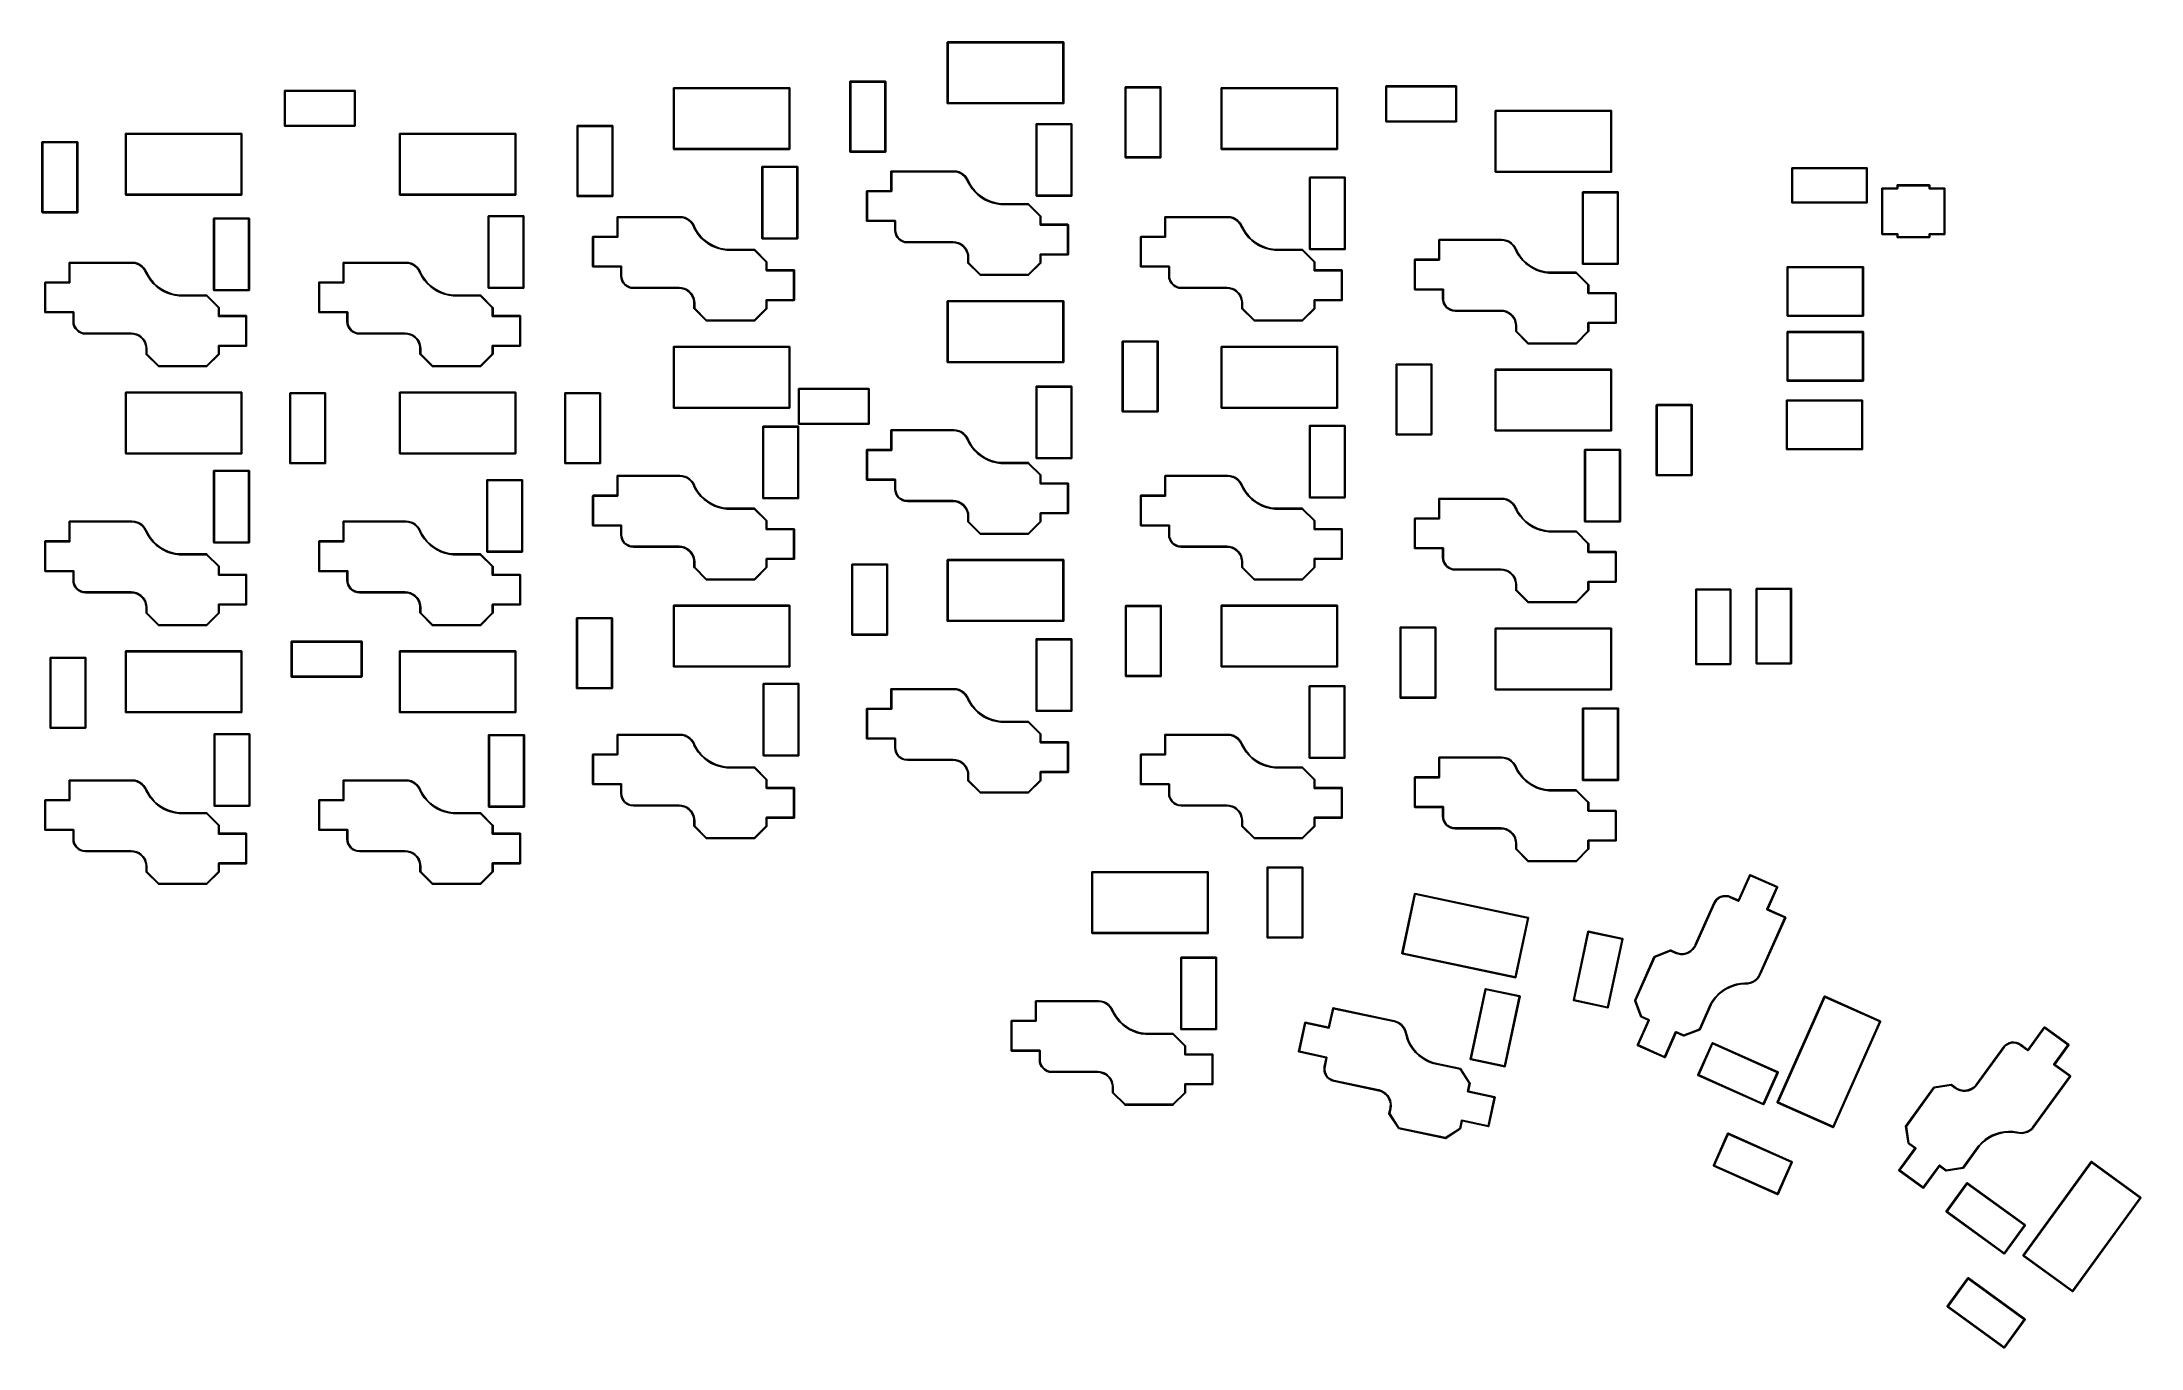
# Model space of a CAD drawing. Extents: x 44 to 182, y -112 to -26.
import ezdxf

# ---------------------------------------------------------------- set-up
doc = ezdxf.new("R2010")
doc.units = 0
doc.layers.add('BLACK', color=7, linetype='CONTINUOUS')

msp = doc.modelspace()

# ---------------------------------------------------------------- linework, layer by layer
at = {"layer": 'BLACK', "linetype": 'CONTINUOUS'}
for p, q in [((103.06, -26.164999), (103.061903, -26.155432)), ((103.06, -30.164999), (103.06, -26.164999)), ((103.061903, -26.155432), (103.075433, -26.141902)), ((103.075433, -26.141902), (103.085, -26.139999)), ((103.085, -26.139999), (110.685, -26.139999)), ((103.11, -26.189999), (103.11, -30.139999)), ((110.66, -26.189999), (103.11, -26.189999)), ((110.66, -30.139999), (110.66, -26.189999)), ((110.685, -26.139999), (110.694567, -26.141902)), ((110.694567, -26.141902), (110.708097, -26.155432)), ((110.708097, -26.155432), (110.71, -26.164999)), ((110.71, -26.164999), (110.71, -30.164999)), ((96.66, -28.745), (96.661903, -28.735433)), ((96.66, -33.345), (96.66, -28.745)), ((96.661903, -28.735433), (96.675433, -28.721903)), ((96.675433, -28.721903), (96.685, -28.72)), ((96.685, -28.72), (98.985, -28.72)), ((96.71, -28.77), (96.71, -33.32)), ((98.96, -28.77), (96.71, -28.77)), ((98.96, -33.32), (98.96, -28.77)), ((98.985, -28.72), (98.994567, -28.721903)), ((98.994567, -28.721903), (99.008097, -28.735433)), ((99.008097, -28.735433), (99.01, -28.745)), ((99.01, -28.745), (99.01, -33.345)), ((59.5, -29.345), (59.501903, -29.335433)), ((59.5, -31.645), (59.5, -29.345)), ((59.501903, -29.335433), (59.515433, -29.321903)), ((59.515433, -29.321903), (59.525, -29.32)), ((59.525, -29.32), (64.125, -29.32)), ((59.55, -29.37), (59.55, -31.62)), ((64.1, -29.37), (59.55, -29.37)), ((64.1, -31.62), (64.1, -29.37)), ((64.125, -29.32), (64.134567, -29.321903)), ((64.134567, -29.321903), (64.148097, -29.335433)), ((64.148097, -29.335433), (64.15, -29.345)), ((64.15, -29.345), (64.15, -31.645)), ((85.06, -29.164999), (85.061903, -29.155432)), ((85.06, -33.164999), (85.06, -29.164999)), ((85.061903, -29.155432), (85.075433, -29.141902)), ((85.075433, -29.141902), (85.085, -29.139999)), ((85.085, -29.139999), (92.685, -29.139999)), ((85.11, -29.189999), (85.11, -33.139999)), ((92.66, -29.189999), (85.11, -29.189999)), ((92.66, -33.139999), (92.66, -29.189999)), ((92.685, -29.139999), (92.694567, -29.141902)), ((92.694567, -29.141902), (92.708097, -29.155432)), ((92.708097, -29.155432), (92.71, -29.164999)), ((92.71, -29.164999), (92.71, -33.164999)), ((103.061903, -30.174566), (103.06, -30.164999)), ((103.075433, -30.188096), (103.061903, -30.174566)), ((103.085, -30.189999), (103.075433, -30.188096)), ((110.685, -30.189999), (103.085, -30.189999)), ((103.11, -30.139999), (110.66, -30.139999)), ((110.694567, -30.188096), (110.685, -30.189999)), ((110.708097, -30.174566), (110.694567, -30.188096)), ((110.71, -30.164999), (110.708097, -30.174566)), ((114.75, -29.115), (114.751903, -29.105433)), ((114.75, -33.715), (114.75, -29.115)), ((114.751903, -29.105433), (114.765433, -29.091903)), ((114.765433, -29.091903), (114.775, -29.09)), ((114.775, -29.09), (117.075, -29.09)), ((114.8, -29.14), (114.8, -33.69)), ((117.05, -29.14), (114.8, -29.14)), ((117.05, -33.69), (117.05, -29.14)), ((117.075, -29.09), (117.084567, -29.091903)), ((117.084567, -29.091903), (117.098097, -29.105433)), ((117.098097, -29.105433), (117.1, -29.115)), ((117.1, -29.115), (117.1, -33.715)), ((121.06, -29.164999), (121.061903, -29.155432)), ((121.06, -33.164999), (121.06, -29.164999)), ((121.061903, -29.155432), (121.075433, -29.141902)), ((121.075433, -29.141902), (121.085, -29.139999)), ((121.085, -29.139999), (128.685, -29.139999)), ((121.11, -29.189999), (121.11, -33.139999)), ((128.66, -29.189999), (121.11, -29.189999)), ((128.66, -33.139999), (128.66, -29.189999)), ((128.685, -29.139999), (128.694567, -29.141902)), ((128.694567, -29.141902), (128.708097, -29.155432)), ((128.708097, -29.155432), (128.71, -29.164999)), ((128.71, -29.164999), (128.71, -33.164999)), ((131.88, -29.055), (131.881903, -29.045433)), ((131.88, -31.355), (131.88, -29.055)), ((131.881903, -29.045433), (131.895433, -29.031903)), ((131.895433, -29.031903), (131.905, -29.03)), ((131.905, -29.03), (136.505, -29.03)), ((131.93, -29.08), (131.93, -31.33)), ((136.48, -29.08), (131.93, -29.08)), ((136.48, -31.33), (136.48, -29.08)), ((136.505, -29.03), (136.514567, -29.031903)), ((136.514567, -29.031903), (136.528097, -29.045433)), ((136.528097, -29.045433), (136.53, -29.055)), ((136.53, -29.055), (136.53, -31.355)), ((59.501903, -31.654567), (59.5, -31.645)), ((59.515433, -31.668097), (59.501903, -31.654567)), ((59.525, -31.67), (59.515433, -31.668097)), ((64.125, -31.67), (59.525, -31.67)), ((59.55, -31.62), (64.1, -31.62)), ((64.134567, -31.668097), (64.125, -31.67)), ((64.148097, -31.654567), (64.134567, -31.668097)), ((64.15, -31.645), (64.148097, -31.654567)), ((78.73, -31.655), (78.731903, -31.645433)), ((78.73, -36.255), (78.73, -31.655)), ((78.731903, -31.645433), (78.745433, -31.631903)), ((78.745433, -31.631903), (78.755, -31.63)), ((78.755, -31.63), (81.055, -31.63)), ((78.78, -31.68), (78.78, -36.23)), ((81.03, -31.68), (78.78, -31.68)), ((81.03, -36.23), (81.03, -31.68)), ((81.055, -31.63), (81.064567, -31.631903)), ((81.064567, -31.631903), (81.078097, -31.645433)), ((81.078097, -31.645433), (81.08, -31.655)), ((81.08, -31.655), (81.08, -36.255)), ((108.9, -31.535), (108.901903, -31.525433)), ((108.9, -36.235), (108.9, -31.535)), ((108.901903, -31.525433), (108.915433, -31.511903)), ((108.915433, -31.511903), (108.925, -31.51)), ((108.925, -31.51), (111.225, -31.51)), ((108.95, -31.56), (108.95, -36.21)), ((111.2, -31.56), (108.95, -31.56)), ((111.2, -36.21), (111.2, -31.56)), ((111.225, -31.51), (111.234567, -31.511903)), ((111.234567, -31.511903), (111.248097, -31.525433)), ((111.248097, -31.525433), (111.25, -31.535)), ((111.25, -31.535), (111.25, -36.235)), ((131.881903, -31.364567), (131.88, -31.355)), ((131.895433, -31.378097), (131.881903, -31.364567)), ((131.905, -31.38), (131.895433, -31.378097)), ((136.505, -31.38), (131.905, -31.38)), ((131.93, -31.33), (136.48, -31.33)), ((136.514567, -31.378097), (136.505, -31.38)), ((136.528097, -31.364567), (136.514567, -31.378097)), ((136.53, -31.355), (136.528097, -31.364567)), ((139.06, -30.664999), (139.061903, -30.655432)), ((139.06, -34.664999), (139.06, -30.664999)), ((139.061903, -30.655432), (139.075433, -30.641902)), ((139.075433, -30.641902), (139.085, -30.639999)), ((139.085, -30.639999), (146.685, -30.639999)), ((139.11, -30.689999), (139.11, -34.639999)), ((146.66, -30.689999), (139.11, -30.689999)), ((146.66, -34.639999), (146.66, -30.689999)), ((146.685, -30.639999), (146.694567, -30.641902)), ((146.694567, -30.641902), (146.708097, -30.655432)), ((146.708097, -30.655432), (146.71, -30.664999)), ((146.71, -30.664999), (146.71, -34.664999)), ((43.57, -32.725), (43.571903, -32.715433)), ((43.57, -37.325), (43.57, -32.725)), ((43.571903, -32.715433), (43.585433, -32.701903)), ((43.585433, -32.701903), (43.595, -32.7)), ((43.595, -32.7), (45.895, -32.7)), ((43.62, -32.75), (43.62, -37.3)), ((45.87, -32.75), (43.62, -32.75)), ((45.87, -37.3), (45.87, -32.75)), ((45.895, -32.7), (45.904567, -32.701903)), ((45.904567, -32.701903), (45.918097, -32.715433)), ((45.918097, -32.715433), (45.92, -32.725)), ((45.92, -32.725), (45.92, -37.325)), ((49.06, -32.164999), (49.061903, -32.155432)), ((49.06, -36.164999), (49.06, -32.164999)), ((49.061903, -32.155432), (49.075433, -32.141902)), ((49.075433, -32.141902), (49.085, -32.139999)), ((49.085, -32.139999), (56.685, -32.139999)), ((49.11, -32.189999), (49.11, -36.139999)), ((56.66, -32.189999), (49.11, -32.189999)), ((56.66, -36.139999), (56.66, -32.189999)), ((56.685, -32.139999), (56.694567, -32.141902)), ((56.694567, -32.141902), (56.708097, -32.155432)), ((56.708097, -32.155432), (56.71, -32.164999)), ((56.71, -32.164999), (56.71, -36.164999)), ((67.06, -32.164999), (67.061903, -32.155432)), ((67.06, -36.164999), (67.06, -32.164999)), ((67.061903, -32.155432), (67.075433, -32.141902)), ((67.075433, -32.141902), (67.085, -32.139999)), ((67.085, -32.139999), (74.685, -32.139999)), ((67.11, -32.189999), (67.11, -36.139999)), ((74.66, -32.189999), (67.11, -32.189999)), ((74.66, -36.139999), (74.66, -32.189999)), ((74.685, -32.139999), (74.694567, -32.141902)), ((74.694567, -32.141902), (74.708097, -32.155432)), ((74.708097, -32.155432), (74.71, -32.164999)), ((74.71, -32.164999), (74.71, -36.164999)), ((85.061903, -33.174566), (85.06, -33.164999)), ((85.075433, -33.188096), (85.061903, -33.174566)), ((85.085, -33.189999), (85.075433, -33.188096)), ((92.685, -33.189999), (85.085, -33.189999)), ((85.11, -33.139999), (92.66, -33.139999)), ((90.88, -34.345), (90.881903, -34.335433)), ((90.88, -39.045), (90.88, -34.345)), ((90.881903, -34.335433), (90.895433, -34.321903)), ((90.895433, -34.321903), (90.905, -34.32)), ((90.905, -34.32), (93.205, -34.32)), ((90.93, -34.37), (90.93, -39.02)), ((93.18, -34.37), (90.93, -34.37)), ((92.694567, -33.188096), (92.685, -33.189999)), ((92.708097, -33.174566), (92.694567, -33.188096)), ((92.71, -33.164999), (92.708097, -33.174566)), ((93.18, -39.02), (93.18, -34.37)), ((93.205, -34.32), (93.214567, -34.321903)), ((93.214567, -34.321903), (93.228097, -34.335433)), ((93.228097, -34.335433), (93.23, -34.345)), ((93.23, -34.345), (93.23, -39.045)), ((96.661903, -33.354567), (96.66, -33.345)), ((96.675433, -33.368097), (96.661903, -33.354567)), ((96.685, -33.37), (96.675433, -33.368097)), ((98.985, -33.37), (96.685, -33.37)), ((96.71, -33.32), (98.96, -33.32)), ((98.994567, -33.368097), (98.985, -33.37)), ((99.008097, -33.354567), (98.994567, -33.368097)), ((99.01, -33.345), (99.008097, -33.354567)), ((114.751903, -33.724567), (114.75, -33.715)), ((114.765433, -33.738097), (114.751903, -33.724567)), ((114.775, -33.74), (114.765433, -33.738097)), ((117.075, -33.74), (114.775, -33.74)), ((114.8, -33.69), (117.05, -33.69)), ((117.084567, -33.738097), (117.075, -33.74)), ((117.098097, -33.724567), (117.084567, -33.738097)), ((117.1, -33.715), (117.098097, -33.724567)), ((121.061903, -33.174566), (121.06, -33.164999)), ((121.075433, -33.188096), (121.061903, -33.174566)), ((121.085, -33.189999), (121.075433, -33.188096)), ((128.685, -33.189999), (121.085, -33.189999)), ((121.11, -33.139999), (128.66, -33.139999)), ((128.694567, -33.188096), (128.685, -33.189999)), ((128.708097, -33.174566), (128.694567, -33.188096)), ((128.71, -33.164999), (128.708097, -33.174566)), ((158.56, -34.425), (158.561903, -34.415433)), ((158.56, -36.685), (158.56, -34.425)), ((158.561903, -34.415433), (158.575433, -34.401903)), ((158.575433, -34.401903), (158.585, -34.4)), ((158.585, -34.4), (163.485, -34.4)), ((158.61, -34.45), (158.61, -36.66)), ((163.46, -34.45), (158.61, -34.45)), ((163.46, -36.66), (163.46, -34.45)), ((163.485, -34.4), (163.494567, -34.401903)), ((163.494567, -34.401903), (163.508097, -34.415433)), ((163.508097, -34.415433), (163.51, -34.425)), ((163.51, -34.425), (163.51, -36.685)), ((99.356, -34.64), (99.357903, -34.630433)), ((99.356, -35.34), (99.356, -34.64)), ((99.356, -35.915), (99.356, -35.34)), ((99.357903, -34.630433), (99.371433, -34.616903)), ((99.371433, -34.616903), (99.381, -34.615)), ((99.381, -34.615), (103.485, -34.615)), ((99.406, -34.665), (99.406, -35.34)), ((103.485, -34.665), (99.406, -34.665)), ((99.406, -35.34), (99.406, -35.94)), ((103.485, -34.615), (103.662989, -34.630572)), ((103.570301, -34.665), (103.485, -34.665)), ((103.738312, -34.694625), (103.570301, -34.665)), ((103.662989, -34.630572), (103.835571, -34.676815)), ((103.898627, -34.752975), (103.738312, -34.694625)), ((103.835571, -34.676815), (103.9975, -34.752324)), ((104.046373, -34.838276), (103.898627, -34.752975)), ((103.9975, -34.752324), (104.143857, -34.854805)), ((104.177062, -34.947938), (104.046373, -34.838276)), ((104.143857, -34.854805), (104.270196, -34.981143)), ((104.286724, -35.078627), (104.177062, -34.947938)), ((104.270196, -34.981143), (104.372676, -35.1275)), ((104.372025, -35.226374), (104.286724, -35.078627)), ((104.4012, -35.306531), (104.372025, -35.226374)), ((104.372676, -35.1275), (104.442286, -35.27678)), ((104.401201, -35.30653), (104.4012, -35.306531)), ((104.410713, -35.318706), (104.401201, -35.30653)), ((104.412735, -35.319285), (104.410713, -35.318706)), ((104.538514, -35.552368), (104.412735, -35.319285)), ((104.442286, -35.27678), (104.452147, -35.287223)), ((104.452147, -35.287223), (104.452166, -35.287214)), ((104.452166, -35.287214), (104.51691, -35.423858)), ((104.51691, -35.423858), (104.677224, -35.680282)), ((104.694762, -35.781052), (104.538514, -35.552368)), ((104.677224, -35.680282), (104.866177, -35.916397)), ((104.874021, -35.992183), (104.694762, -35.781052)), ((126.86, -35.0475), (126.861903, -35.037933)), ((126.86, -39.7475), (126.86, -35.0475)), ((126.861903, -35.037933), (126.875433, -35.024403)), ((126.875433, -35.024403), (126.885, -35.0225)), ((126.885, -35.0225), (129.185, -35.0225)), ((126.91, -35.0725), (126.91, -39.7225)), ((129.16, -35.0725), (126.91, -35.0725)), ((129.16, -39.7225), (129.16, -35.0725)), ((129.185, -35.0225), (129.194567, -35.024403)), ((129.194567, -35.024403), (129.208097, -35.037933)), ((129.208097, -35.037933), (129.21, -35.0475)), ((129.21, -35.0475), (129.21, -39.7475)), ((139.061903, -34.674566), (139.06, -34.664999)), ((139.075433, -34.688096), (139.061903, -34.674566)), ((139.085, -34.689999), (139.075433, -34.688096)), ((146.685, -34.689999), (139.085, -34.689999)), ((139.11, -34.639999), (146.66, -34.639999)), ((146.694567, -34.688096), (146.685, -34.689999)), ((146.708097, -34.674566), (146.694567, -34.688096)), ((146.71, -34.664999), (146.708097, -34.674566)), ((164.47, -35.755), (164.471903, -35.745433)), ((164.47, -38.755), (164.47, -35.755)), ((164.471903, -35.745433), (164.485433, -35.731903)), ((164.485433, -35.731903), (164.495, -35.73)), ((164.495, -35.73), (165.47, -35.73)), ((165.495, -35.78), (164.52, -35.78)), ((164.52, -35.78), (164.52, -38.73)), ((165.47, -35.555), (165.471903, -35.545433)), ((165.47, -35.73), (165.47, -35.555)), ((165.471903, -35.545433), (165.485433, -35.531903)), ((165.485433, -35.531903), (165.495, -35.53)), ((165.495, -35.53), (167.595, -35.53)), ((165.504567, -35.778097), (165.495, -35.78)), ((165.518097, -35.764567), (165.504567, -35.778097)), ((165.52, -35.755), (165.518097, -35.764567)), ((165.52, -35.58), (165.52, -35.755)), ((167.57, -35.58), (165.52, -35.58)), ((167.57, -35.755), (167.57, -35.58)), ((167.571903, -35.764567), (167.57, -35.755)), ((167.585433, -35.778097), (167.571903, -35.764567)), ((167.595, -35.78), (167.585433, -35.778097)), ((167.595, -35.53), (167.604567, -35.531903)), ((168.57, -35.78), (167.595, -35.78)), ((167.604567, -35.531903), (167.618097, -35.545433)), ((167.618097, -35.545433), (167.62, -35.555)), ((167.62, -35.555), (167.62, -35.73)), ((167.62, -35.73), (168.595, -35.73)), ((168.57, -38.73), (168.57, -35.78)), ((168.595, -35.73), (168.604567, -35.731903)), ((168.604567, -35.731903), (168.618097, -35.745433)), ((168.618097, -35.745433), (168.62, -35.755)), ((168.62, -35.755), (168.62, -38.755)), ((49.061903, -36.174566), (49.06, -36.164999)), ((49.075433, -36.188096), (49.061903, -36.174566)), ((49.085, -36.189999), (49.075433, -36.188096)), ((56.685, -36.189999), (49.085, -36.189999)), ((49.11, -36.139999), (56.66, -36.139999)), ((56.694567, -36.188096), (56.685, -36.189999)), ((56.708097, -36.174566), (56.694567, -36.188096)), ((56.71, -36.164999), (56.708097, -36.174566)), ((67.061903, -36.174566), (67.06, -36.164999)), ((67.075433, -36.188096), (67.061903, -36.174566)), ((67.085, -36.189999), (67.075433, -36.188096)), ((74.685, -36.189999), (67.085, -36.189999)), ((67.11, -36.139999), (74.66, -36.139999)), ((74.694567, -36.188096), (74.685, -36.189999)), ((74.708097, -36.174566), (74.694567, -36.188096)), ((74.71, -36.164999), (74.708097, -36.174566)), ((78.731903, -36.264567), (78.73, -36.255)), ((78.745433, -36.278097), (78.731903, -36.264567)), ((78.755, -36.28), (78.745433, -36.278097)), ((81.055, -36.28), (78.755, -36.28)), ((78.78, -36.23), (81.03, -36.23)), ((81.064567, -36.278097), (81.055, -36.28)), ((81.078097, -36.264567), (81.064567, -36.278097)), ((81.08, -36.255), (81.078097, -36.264567)), ((97.756, -35.94), (97.757903, -35.930433)), ((97.756, -37.89), (97.756, -35.94)), ((97.757903, -35.930433), (97.771433, -35.916903)), ((97.771433, -35.916903), (97.781, -35.915)), ((97.781, -35.915), (99.356, -35.915)), ((99.381, -35.965), (97.806, -35.965)), ((97.806, -35.965), (97.806, -37.865)), ((99.390567, -35.963097), (99.381, -35.965)), ((99.404097, -35.949567), (99.390567, -35.963097)), ((99.406, -35.94), (99.404097, -35.949567)), ((104.866177, -35.916397), (105.081222, -36.129022)), ((105.074332, -36.183454), (104.874021, -35.992183)), ((105.293511, -36.352779), (105.074332, -36.183454)), ((105.081222, -36.129022), (105.319461, -36.315291)), ((105.529161, -36.498306), (105.293511, -36.352779)), ((105.319461, -36.315291), (105.577682, -36.472693)), ((105.778712, -36.618449), (105.529161, -36.498306)), ((105.577682, -36.472693), (105.852406, -36.599107)), ((106.039437, -36.711894), (105.778712, -36.618449)), ((105.852406, -36.599107), (106.13993, -36.692829)), ((106.308491, -36.777621), (106.039437, -36.711894)), ((106.13993, -36.692829), (106.436378, -36.752596)), ((106.582934, -36.814913), (106.308491, -36.777621)), ((106.436378, -36.752596), (106.586054, -36.765)), ((106.583679, -36.814737), (106.582934, -36.814913)), ((106.585, -36.815), (106.583679, -36.814737)), ((108.374644, -36.815), (106.585, -36.815)), ((106.586054, -36.765), (108.385, -36.765)), ((109.16, -37.600356), (108.374644, -36.815)), ((108.385, -36.765), (108.394567, -36.766903)), ((108.394567, -36.766903), (108.402678, -36.772322)), ((108.402678, -36.772322), (109.202678, -37.572322)), ((108.901903, -36.244567), (108.9, -36.235)), ((108.915433, -36.258097), (108.901903, -36.244567)), ((108.925, -36.26), (108.915433, -36.258097)), ((111.225, -36.26), (108.925, -36.26)), ((108.95, -36.21), (111.2, -36.21)), ((111.234567, -36.258097), (111.225, -36.26)), ((111.248097, -36.244567), (111.234567, -36.258097)), ((111.25, -36.235), (111.248097, -36.244567)), ((144.8, -36.015), (144.801903, -36.005433)), ((144.8, -40.715), (144.8, -36.015)), ((144.801903, -36.005433), (144.815433, -35.991903)), ((144.815433, -35.991903), (144.825, -35.99)), ((144.825, -35.99), (147.125, -35.99)), ((144.85, -36.04), (144.85, -40.69)), ((147.1, -36.04), (144.85, -36.04)), ((147.1, -40.69), (147.1, -36.04)), ((147.125, -35.99), (147.134567, -35.991903)), ((147.134567, -35.991903), (147.148097, -36.005433)), ((147.148097, -36.005433), (147.15, -36.015)), ((147.15, -36.015), (147.15, -40.715)), ((158.561903, -36.694567), (158.56, -36.685)), ((158.575433, -36.708097), (158.561903, -36.694567)), ((158.585, -36.71), (158.575433, -36.708097)), ((163.485, -36.71), (158.585, -36.71)), ((158.61, -36.66), (163.46, -36.66)), ((163.494567, -36.708097), (163.485, -36.71)), ((163.508097, -36.694567), (163.494567, -36.708097)), ((163.51, -36.685), (163.508097, -36.694567)), ((43.571903, -37.334567), (43.57, -37.325)), ((43.585433, -37.348097), (43.571903, -37.334567)), ((43.595, -37.35), (43.585433, -37.348097)), ((45.895, -37.35), (43.595, -37.35)), ((43.62, -37.3), (45.87, -37.3)), ((45.904567, -37.348097), (45.895, -37.35)), ((45.918097, -37.334567), (45.904567, -37.348097)), ((45.92, -37.325), (45.918097, -37.334567)), ((54.85, -37.735), (54.851903, -37.725433)), ((54.85, -42.435), (54.85, -37.735)), ((54.851903, -37.725433), (54.865433, -37.711903)), ((54.865433, -37.711903), (54.875, -37.71)), ((54.875, -37.71), (57.175, -37.71)), ((54.9, -37.76), (54.9, -42.41)), ((57.15, -37.76), (54.9, -37.76)), ((57.15, -42.41), (57.15, -37.76)), ((57.175, -37.71), (57.184567, -37.711903)), ((57.184567, -37.711903), (57.198097, -37.725433)), ((57.198097, -37.725433), (57.2, -37.735)), ((57.2, -37.735), (57.2, -42.435)), ((72.89, -37.585), (72.891903, -37.575433)), ((72.89, -42.285), (72.89, -37.585)), ((72.891903, -37.575433), (72.905433, -37.561903)), ((72.905433, -37.561903), (72.915, -37.56)), ((72.915, -37.56), (75.215, -37.56)), ((72.94, -37.61), (72.94, -42.26)), ((75.19, -37.61), (72.94, -37.61)), ((75.19, -42.26), (75.19, -37.61)), ((75.215, -37.56), (75.224567, -37.561903)), ((75.224567, -37.561903), (75.238097, -37.575433)), ((75.238097, -37.575433), (75.24, -37.585)), ((75.24, -37.585), (75.24, -42.285)), ((81.356, -37.64), (81.357903, -37.630433)), ((81.356, -38.34), (81.356, -37.64)), ((81.356, -38.915), (81.356, -38.34)), ((81.357903, -37.630433), (81.371433, -37.616903)), ((81.371433, -37.616903), (81.381, -37.615)), ((81.381, -37.615), (85.485, -37.615)), ((81.406, -37.665), (81.406, -38.34)), ((85.485, -37.665), (81.406, -37.665)), ((81.406, -38.34), (81.406, -38.94)), ((85.485, -37.615), (85.662989, -37.630572)), ((85.570301, -37.665), (85.485, -37.665)), ((85.738312, -37.694625), (85.570301, -37.665)), ((85.662989, -37.630572), (85.835571, -37.676815)), ((85.898627, -37.752975), (85.738312, -37.694625)), ((85.835571, -37.676815), (85.9975, -37.752324)), ((86.046373, -37.838276), (85.898627, -37.752975)), ((85.9975, -37.752324), (86.143857, -37.854805)), ((86.177062, -37.947938), (86.046373, -37.838276)), ((86.143857, -37.854805), (86.270196, -37.981143)), ((86.286724, -38.078627), (86.177062, -37.947938)), ((86.270196, -37.981143), (86.372676, -38.1275)), ((86.372025, -38.226374), (86.286724, -38.078627)), ((86.4012, -38.306531), (86.372025, -38.226374)), ((86.372676, -38.1275), (86.442286, -38.27678)), ((86.401201, -38.30653), (86.4012, -38.306531)), ((86.410713, -38.318706), (86.401201, -38.30653)), ((86.412735, -38.319285), (86.410713, -38.318706)), ((86.538514, -38.552368), (86.412735, -38.319285)), ((86.442286, -38.27678), (86.452147, -38.287223)), ((86.452147, -38.287223), (86.452166, -38.287214)), ((86.452166, -38.287214), (86.51691, -38.423858)), ((86.51691, -38.423858), (86.677224, -38.680282)), ((86.694762, -38.781052), (86.538514, -38.552368)), ((97.757903, -37.899567), (97.756, -37.89)), ((97.771433, -37.913097), (97.757903, -37.899567)), ((97.781, -37.915), (97.771433, -37.913097)), ((99.61, -37.915), (97.781, -37.915)), ((97.806, -37.865), (99.635, -37.865)), ((99.61, -38.49), (99.61, -37.915)), ((99.625852, -38.65095), (99.61, -38.49)), ((99.635, -37.865), (99.644567, -37.866903)), ((99.644567, -37.866903), (99.658097, -37.880433)), ((99.658097, -37.880433), (99.66, -37.89)), ((99.66, -37.89), (99.66, -38.49)), ((99.66, -38.49), (99.66, -38.566331)), ((99.66, -38.566331), (99.689783, -38.716059)), ((109.16, -38.14), (109.16, -37.600356)), ((109.161903, -38.149567), (109.16, -38.14)), ((109.175433, -38.163097), (109.161903, -38.149567)), ((109.185, -38.165), (109.175433, -38.163097)), ((110.964, -38.165), (109.185, -38.165)), ((109.202678, -37.572322), (109.208097, -37.580433)), ((109.208097, -37.580433), (109.21, -37.59)), ((109.21, -37.59), (109.21, -38.115)), ((109.21, -38.115), (110.989, -38.115)), ((110.964, -40.065), (110.964, -38.165)), ((110.989, -38.115), (110.998567, -38.116903)), ((110.998567, -38.116903), (111.012097, -38.130433)), ((111.012097, -38.130433), (111.014, -38.14)), ((111.014, -38.14), (111.014, -40.09)), ((117.356, -37.64), (117.357903, -37.630433)), ((117.356, -38.34), (117.356, -37.64)), ((117.356, -38.915), (117.356, -38.34)), ((117.357903, -37.630433), (117.371433, -37.616903)), ((117.371433, -37.616903), (117.381, -37.615)), ((117.381, -37.615), (121.485, -37.615)), ((117.406, -37.665), (117.406, -38.34)), ((121.485, -37.665), (117.406, -37.665)), ((117.406, -38.34), (117.406, -38.94)), ((121.485, -37.615), (121.662989, -37.630572)), ((121.570301, -37.665), (121.485, -37.665)), ((121.738312, -37.694625), (121.570301, -37.665)), ((121.662989, -37.630572), (121.835571, -37.676815)), ((121.898627, -37.752975), (121.738312, -37.694625)), ((121.835571, -37.676815), (121.9975, -37.752324)), ((122.046373, -37.838276), (121.898627, -37.752975)), ((121.9975, -37.752324), (122.143857, -37.854805)), ((122.177062, -37.947938), (122.046373, -37.838276)), ((122.143857, -37.854805), (122.270196, -37.981143)), ((122.286724, -38.078627), (122.177062, -37.947938)), ((122.270196, -37.981143), (122.372676, -38.1275)), ((122.372025, -38.226374), (122.286724, -38.078627)), ((122.4012, -38.306531), (122.372025, -38.226374)), ((122.372676, -38.1275), (122.442286, -38.27678)), ((122.401201, -38.30653), (122.4012, -38.306531)), ((122.410713, -38.318706), (122.401201, -38.30653)), ((122.412735, -38.319285), (122.410713, -38.318706)), ((122.538514, -38.552368), (122.412735, -38.319285)), ((122.442286, -38.27678), (122.452147, -38.287223)), ((122.452147, -38.287223), (122.452166, -38.287214)), ((122.452166, -38.287214), (122.51691, -38.423858)), ((122.51691, -38.423858), (122.677224, -38.680282)), ((122.694762, -38.781052), (122.538514, -38.552368)), ((79.756, -38.94), (79.757903, -38.930433)), ((79.756, -40.89), (79.756, -38.94)), ((79.757903, -38.930433), (79.771433, -38.916903)), ((79.771433, -38.916903), (79.781, -38.915)), ((79.781, -38.915), (81.356, -38.915)), ((81.381, -38.965), (79.806, -38.965)), ((79.806, -38.965), (79.806, -40.865)), ((81.390567, -38.963097), (81.381, -38.965)), ((81.404097, -38.949567), (81.390567, -38.963097)), ((81.406, -38.94), (81.404097, -38.949567)), ((86.677224, -38.680282), (86.866177, -38.916397)), ((86.874021, -38.992183), (86.694762, -38.781052)), ((86.866177, -38.916397), (87.081222, -39.129022)), ((87.074332, -39.183454), (86.874021, -38.992183)), ((87.293511, -39.352779), (87.074332, -39.183454)), ((87.081222, -39.129022), (87.319461, -39.315291)), ((87.529161, -39.498306), (87.293511, -39.352779)), ((87.319461, -39.315291), (87.577682, -39.472693)), ((87.778712, -39.618449), (87.529161, -39.498306)), ((87.577682, -39.472693), (87.852406, -39.599107)), ((88.039437, -39.711894), (87.778712, -39.618449)), ((87.852406, -39.599107), (88.13993, -39.692829)), ((88.308491, -39.777621), (88.039437, -39.711894)), ((88.13993, -39.692829), (88.436378, -39.752596)), ((88.582934, -39.814913), (88.308491, -39.777621)), ((88.436378, -39.752596), (88.586054, -39.765)), ((88.583679, -39.814737), (88.582934, -39.814913)), ((88.585, -39.815), (88.583679, -39.814737)), ((90.374644, -39.815), (88.585, -39.815)), ((88.586054, -39.765), (90.385, -39.765)), ((91.16, -40.600356), (90.374644, -39.815)), ((90.385, -39.765), (90.394567, -39.766903)), ((90.394567, -39.766903), (90.402678, -39.772322)), ((90.402678, -39.772322), (91.202678, -40.572322)), ((90.881903, -39.054567), (90.88, -39.045)), ((90.895433, -39.068097), (90.881903, -39.054567)), ((90.905, -39.07), (90.895433, -39.068097)), ((93.205, -39.07), (90.905, -39.07)), ((90.93, -39.02), (93.18, -39.02)), ((93.214567, -39.068097), (93.205, -39.07)), ((93.228097, -39.054567), (93.214567, -39.068097)), ((93.23, -39.045), (93.228097, -39.054567)), ((99.672799, -38.805714), (99.625852, -38.65095)), ((99.749038, -38.948345), (99.672799, -38.805714)), ((99.689783, -38.716059), (99.748204, -38.8571)), ((99.748204, -38.8571), (99.833018, -38.984034)), ((99.851637, -39.073363), (99.749038, -38.948345)), ((99.833018, -38.984034), (99.940966, -39.091982)), ((99.976655, -39.175962), (99.851637, -39.073363)), ((99.940966, -39.091982), (100.0679, -39.176796)), ((100.119286, -39.252201), (99.976655, -39.175962)), ((100.0679, -39.176796), (100.208941, -39.235217)), ((100.27405, -39.299148), (100.119286, -39.252201)), ((100.208941, -39.235217), (100.358669, -39.265)), ((100.435, -39.315), (100.27405, -39.299148)), ((100.358669, -39.265), (100.435, -39.265)), ((100.435, -39.265), (103.435, -39.265)), ((103.435, -39.315), (100.435, -39.315)), ((103.435, -39.265), (103.612989, -39.280572)), ((103.520301, -39.315), (103.435, -39.315)), ((103.688312, -39.344625), (103.520301, -39.315)), ((103.612989, -39.280572), (103.785571, -39.326815)), ((103.848627, -39.402975), (103.688312, -39.344625)), ((103.785571, -39.326815), (103.9475, -39.402324)), ((103.996373, -39.488276), (103.848627, -39.402975)), ((103.9475, -39.402324), (104.093857, -39.504804)), ((104.127062, -39.597938), (103.996373, -39.488276)), ((104.093857, -39.504804), (104.220196, -39.631143)), ((104.236724, -39.728627), (104.127062, -39.597938)), ((104.220196, -39.631143), (104.322676, -39.7775)), ((104.322025, -39.876373), (104.236724, -39.728627)), ((104.380375, -40.036688), (104.322025, -39.876373)), ((104.322676, -39.7775), (104.398185, -39.939429)), ((104.398185, -39.939429), (104.444428, -40.112011)), ((115.756, -38.94), (115.757903, -38.930433)), ((115.756, -40.89), (115.756, -38.94)), ((115.757903, -38.930433), (115.771433, -38.916903)), ((115.771433, -38.916903), (115.781, -38.915)), ((115.781, -38.915), (117.356, -38.915)), ((117.381, -38.965), (115.806, -38.965)), ((115.806, -38.965), (115.806, -40.865)), ((117.390567, -38.963097), (117.381, -38.965)), ((117.404097, -38.949567), (117.390567, -38.963097)), ((117.406, -38.94), (117.404097, -38.949567)), ((122.677224, -38.680282), (122.866177, -38.916397)), ((122.874021, -38.992183), (122.694762, -38.781052)), ((122.866177, -38.916397), (123.081222, -39.129022)), ((123.074332, -39.183454), (122.874021, -38.992183)), ((123.293511, -39.352779), (123.074332, -39.183454)), ((123.081222, -39.129022), (123.319461, -39.315291)), ((123.529161, -39.498306), (123.293511, -39.352779)), ((123.319461, -39.315291), (123.577682, -39.472693)), ((123.778712, -39.618449), (123.529161, -39.498306)), ((123.577682, -39.472693), (123.852406, -39.599107)), ((124.039437, -39.711894), (123.778712, -39.618449)), ((123.852406, -39.599107), (124.13993, -39.692829)), ((124.308491, -39.777621), (124.039437, -39.711894)), ((124.13993, -39.692829), (124.436378, -39.752596)), ((124.582934, -39.814913), (124.308491, -39.777621)), ((124.436378, -39.752596), (124.586054, -39.765)), ((124.583679, -39.814737), (124.582934, -39.814913)), ((124.585, -39.815), (124.583679, -39.814737)), ((126.374644, -39.815), (124.585, -39.815)), ((124.586054, -39.765), (126.385, -39.765)), ((127.16, -40.600356), (126.374644, -39.815)), ((126.385, -39.765), (126.394567, -39.766903)), ((126.394567, -39.766903), (126.402678, -39.772322)), ((126.402678, -39.772322), (127.202678, -40.572322)), ((126.861903, -39.757067), (126.86, -39.7475)), ((126.875433, -39.770597), (126.861903, -39.757067)), ((126.885, -39.7725), (126.875433, -39.770597)), ((129.185, -39.7725), (126.885, -39.7725)), ((126.91, -39.7225), (129.16, -39.7225)), ((129.194567, -39.770597), (129.185, -39.7725)), ((129.208097, -39.757067), (129.194567, -39.770597)), ((129.21, -39.7475), (129.208097, -39.757067)), ((135.356, -39.14), (135.357903, -39.130433)), ((135.356, -39.84), (135.356, -39.14)), ((135.356, -40.415), (135.356, -39.84)), ((135.357903, -39.130433), (135.371433, -39.116903)), ((135.371433, -39.116903), (135.381, -39.115)), ((135.381, -39.115), (139.485, -39.115)), ((135.406, -39.165), (135.406, -39.84)), ((139.485, -39.165), (135.406, -39.165)), ((135.406, -39.84), (135.406, -40.44)), ((139.485, -39.115), (139.662989, -39.130572)), ((139.570301, -39.165), (139.485, -39.165)), ((139.738312, -39.194625), (139.570301, -39.165)), ((139.662989, -39.130572), (139.835571, -39.176815)), ((139.898627, -39.252975), (139.738312, -39.194625)), ((139.835571, -39.176815), (139.9975, -39.252324)), ((140.046373, -39.338276), (139.898627, -39.252975)), ((139.9975, -39.252324), (140.143857, -39.354805)), ((140.177062, -39.447938), (140.046373, -39.338276)), ((140.143857, -39.354805), (140.270196, -39.481143)), ((140.286724, -39.578627), (140.177062, -39.447938)), ((140.270196, -39.481143), (140.372676, -39.6275)), ((140.372025, -39.726374), (140.286724, -39.578627)), ((140.4012, -39.806531), (140.372025, -39.726374)), ((140.372676, -39.6275), (140.442286, -39.77678)), ((140.401201, -39.80653), (140.4012, -39.806531)), ((140.410713, -39.818706), (140.401201, -39.80653)), ((140.412735, -39.819285), (140.410713, -39.818706)), ((140.538514, -40.052368), (140.412735, -39.819285)), ((140.442286, -39.77678), (140.452147, -39.787223)), ((140.452147, -39.787223), (140.452166, -39.787214)), ((140.452166, -39.787214), (140.51691, -39.923858)), ((140.51691, -39.923858), (140.677224, -40.180282)), ((164.471903, -38.764567), (164.47, -38.755)), ((164.485433, -38.778097), (164.471903, -38.764567)), ((164.495, -38.78), (164.485433, -38.778097)), ((165.47, -38.78), (164.495, -38.78)), ((164.52, -38.73), (165.495, -38.73)), ((165.47, -38.955), (165.47, -38.78)), ((165.471903, -38.964567), (165.47, -38.955)), ((165.485433, -38.978097), (165.471903, -38.964567)), ((165.495, -38.98), (165.485433, -38.978097)), ((165.495, -38.73), (165.504567, -38.731903)), ((167.595, -38.98), (165.495, -38.98)), ((165.504567, -38.731903), (165.518097, -38.745433)), ((165.518097, -38.745433), (165.52, -38.755)), ((165.52, -38.755), (165.52, -38.93)), ((165.52, -38.93), (167.57, -38.93)), ((167.57, -38.755), (167.571903, -38.745433)), ((167.57, -38.93), (167.57, -38.755)), ((167.571903, -38.745433), (167.585433, -38.731903)), ((167.585433, -38.731903), (167.595, -38.73)), ((167.595, -38.73), (168.57, -38.73)), ((167.604567, -38.978097), (167.595, -38.98)), ((167.618097, -38.964567), (167.604567, -38.978097)), ((167.62, -38.955), (167.618097, -38.964567)), ((168.595, -38.78), (167.62, -38.78)), ((167.62, -38.78), (167.62, -38.955)), ((168.604567, -38.778097), (168.595, -38.78)), ((168.618097, -38.764567), (168.604567, -38.778097)), ((168.62, -38.755), (168.618097, -38.764567)), ((45.356, -40.64), (45.357903, -40.630433)), ((45.356, -41.34), (45.356, -40.64)), ((45.356, -41.915), (45.356, -41.34)), ((45.357903, -40.630433), (45.371433, -40.616903)), ((45.371433, -40.616903), (45.381, -40.615)), ((45.381, -40.615), (49.485, -40.615)), ((45.406, -40.665), (45.406, -41.34)), ((49.485, -40.665), (45.406, -40.665)), ((45.406, -41.34), (45.406, -41.94)), ((49.485, -40.615), (49.662989, -40.630572)), ((49.570301, -40.665), (49.485, -40.665)), ((49.738312, -40.694625), (49.570301, -40.665)), ((49.662989, -40.630572), (49.835571, -40.676815)), ((49.898627, -40.752975), (49.738312, -40.694625)), ((49.835571, -40.676815), (49.9975, -40.752324)), ((50.046373, -40.838276), (49.898627, -40.752975)), ((49.9975, -40.752324), (50.143857, -40.854805)), ((50.177062, -40.947938), (50.046373, -40.838276)), ((50.143857, -40.854805), (50.270196, -40.981143)), ((50.286724, -41.078627), (50.177062, -40.947938)), ((50.270196, -40.981143), (50.372676, -41.1275)), ((50.372025, -41.226374), (50.286724, -41.078627)), ((50.4012, -41.306531), (50.372025, -41.226374)), ((50.372676, -41.1275), (50.442286, -41.27678)), ((50.401201, -41.30653), (50.4012, -41.306531)), ((50.410713, -41.318706), (50.401201, -41.30653)), ((50.412735, -41.319285), (50.410713, -41.318706)), ((50.538514, -41.552368), (50.412735, -41.319285)), ((50.442286, -41.27678), (50.452147, -41.287223)), ((50.452147, -41.287223), (50.452166, -41.287214)), ((50.452166, -41.287214), (50.51691, -41.423858)), ((63.356, -40.64), (63.357903, -40.630433)), ((63.356, -41.34), (63.356, -40.64)), ((63.356, -41.915), (63.356, -41.34)), ((63.357903, -40.630433), (63.371433, -40.616903)), ((63.371433, -40.616903), (63.381, -40.615)), ((63.381, -40.615), (67.485, -40.615)), ((63.406, -40.665), (63.406, -41.34)), ((67.485, -40.665), (63.406, -40.665)), ((63.406, -41.34), (63.406, -41.94)), ((67.485, -40.615), (67.662989, -40.630572)), ((67.570301, -40.665), (67.485, -40.665)), ((67.738312, -40.694625), (67.570301, -40.665)), ((67.662989, -40.630572), (67.835571, -40.676815)), ((67.898627, -40.752975), (67.738312, -40.694625)), ((67.835571, -40.676815), (67.9975, -40.752324)), ((68.046373, -40.838276), (67.898627, -40.752975)), ((67.9975, -40.752324), (68.143857, -40.854805)), ((68.177062, -40.947938), (68.046373, -40.838276)), ((68.143857, -40.854805), (68.270196, -40.981143)), ((68.286724, -41.078627), (68.177062, -40.947938)), ((68.270196, -40.981143), (68.372676, -41.1275)), ((68.372025, -41.226374), (68.286724, -41.078627)), ((68.4012, -41.306531), (68.372025, -41.226374)), ((68.372676, -41.1275), (68.442286, -41.27678)), ((68.401201, -41.30653), (68.4012, -41.306531)), ((68.410713, -41.318706), (68.401201, -41.30653)), ((68.412735, -41.319285), (68.410713, -41.318706)), ((68.538514, -41.552368), (68.412735, -41.319285)), ((68.442286, -41.27678), (68.452147, -41.287223)), ((68.452147, -41.287223), (68.452166, -41.287214)), ((68.452166, -41.287214), (68.51691, -41.423858)), ((79.757903, -40.899567), (79.756, -40.89)), ((79.771433, -40.913097), (79.757903, -40.899567)), ((79.781, -40.915), (79.771433, -40.913097)), ((81.61, -40.915), (79.781, -40.915)), ((79.806, -40.865), (81.635, -40.865)), ((81.61, -41.49), (81.61, -40.915)), ((81.635, -40.865), (81.644567, -40.866903)), ((81.644567, -40.866903), (81.658097, -40.880433)), ((81.658097, -40.880433), (81.66, -40.89)), ((81.66, -40.89), (81.66, -41.49)), ((91.16, -41.14), (91.16, -40.600356)), ((91.161903, -41.149567), (91.16, -41.14)), ((91.175433, -41.163097), (91.161903, -41.149567)), ((91.185, -41.165), (91.175433, -41.163097)), ((92.964, -41.165), (91.185, -41.165)), ((91.202678, -40.572322), (91.208097, -40.580433)), ((91.208097, -40.580433), (91.21, -40.59)), ((91.21, -40.59), (91.21, -41.115)), ((91.21, -41.115), (92.989, -41.115)), ((92.964, -43.065), (92.964, -41.165)), ((92.989, -41.115), (92.998567, -41.116903)), ((92.998567, -41.116903), (93.012097, -41.130433)), ((93.012097, -41.130433), (93.014, -41.14)), ((93.014, -41.14), (93.014, -43.09)), ((104.41, -40.204699), (104.380375, -40.036688)), ((104.41, -40.29), (104.41, -40.204699)), ((104.41, -40.64), (104.41, -40.29)), ((104.411903, -40.649567), (104.41, -40.64)), ((104.417322, -40.657678), (104.411903, -40.649567)), ((105.217322, -41.457678), (104.417322, -40.657678)), ((104.444428, -40.112011), (104.46, -40.29)), ((104.46, -40.29), (104.46, -40.629644)), ((104.46, -40.629644), (105.245356, -41.415)), ((108.374644, -41.415), (109.16, -40.629644)), ((109.202678, -40.657678), (108.402678, -41.457678)), ((109.16, -40.09), (109.161903, -40.080433)), ((109.16, -40.629644), (109.16, -40.09)), ((109.161903, -40.080433), (109.175433, -40.066903)), ((109.175433, -40.066903), (109.185, -40.065)), ((109.185, -40.065), (110.964, -40.065)), ((109.208097, -40.649567), (109.202678, -40.657678)), ((109.21, -40.64), (109.208097, -40.649567)), ((110.989, -40.115), (109.21, -40.115)), ((109.21, -40.115), (109.21, -40.64)), ((110.998567, -40.113097), (110.989, -40.115)), ((111.012097, -40.099567), (110.998567, -40.113097)), ((111.014, -40.09), (111.012097, -40.099567)), ((115.757903, -40.899567), (115.756, -40.89)), ((115.771433, -40.913097), (115.757903, -40.899567)), ((115.781, -40.915), (115.771433, -40.913097)), ((117.61, -40.915), (115.781, -40.915)), ((115.806, -40.865), (117.635, -40.865)), ((117.61, -41.49), (117.61, -40.915)), ((117.635, -40.865), (117.644567, -40.866903)), ((117.644567, -40.866903), (117.658097, -40.880433)), ((117.658097, -40.880433), (117.66, -40.89)), ((117.66, -40.89), (117.66, -41.49)), ((127.16, -41.14), (127.16, -40.600356)), ((127.161903, -41.149567), (127.16, -41.14)), ((127.175433, -41.163097), (127.161903, -41.149567)), ((127.185, -41.165), (127.175433, -41.163097)), ((128.964, -41.165), (127.185, -41.165)), ((127.202678, -40.572322), (127.208097, -40.580433)), ((127.208097, -40.580433), (127.21, -40.59)), ((127.21, -40.59), (127.21, -41.115)), ((127.21, -41.115), (128.989, -41.115)), ((128.964, -43.065), (128.964, -41.165)), ((128.989, -41.115), (128.998567, -41.116903)), ((128.998567, -41.116903), (129.012097, -41.130433)), ((129.012097, -41.130433), (129.014, -41.14)), ((129.014, -41.14), (129.014, -43.09)), ((133.756, -40.44), (133.757903, -40.430433)), ((133.756, -42.39), (133.756, -40.44)), ((133.757903, -40.430433), (133.771433, -40.416903)), ((133.771433, -40.416903), (133.781, -40.415)), ((133.781, -40.415), (135.356, -40.415)), ((135.381, -40.465), (133.806, -40.465)), ((133.806, -40.465), (133.806, -42.365)), ((135.390567, -40.463097), (135.381, -40.465)), ((135.404097, -40.449567), (135.390567, -40.463097)), ((135.406, -40.44), (135.404097, -40.449567)), ((140.694762, -40.281052), (140.538514, -40.052368)), ((140.677224, -40.180282), (140.866177, -40.416397)), ((140.874021, -40.492183), (140.694762, -40.281052)), ((140.866177, -40.416397), (141.081222, -40.629022)), ((141.074332, -40.683454), (140.874021, -40.492183)), ((141.293511, -40.852779), (141.074332, -40.683454)), ((141.081222, -40.629022), (141.319461, -40.815291)), ((141.529161, -40.998306), (141.293511, -40.852779)), ((141.319461, -40.815291), (141.577682, -40.972693)), ((141.778712, -41.118449), (141.529161, -40.998306)), ((141.577682, -40.972693), (141.852406, -41.099107)), ((142.039437, -41.211894), (141.778712, -41.118449)), ((141.852406, -41.099107), (142.13993, -41.192829)), ((142.308491, -41.277621), (142.039437, -41.211894)), ((142.13993, -41.192829), (142.436378, -41.252596)), ((142.582934, -41.314913), (142.308491, -41.277621)), ((142.436378, -41.252596), (142.586054, -41.265)), ((142.583679, -41.314737), (142.582934, -41.314913)), ((142.585, -41.315), (142.583679, -41.314737)), ((144.374644, -41.315), (142.585, -41.315)), ((142.586054, -41.265), (144.385, -41.265)), ((145.16, -42.100356), (144.374644, -41.315)), ((144.385, -41.265), (144.394567, -41.266903)), ((144.394567, -41.266903), (144.402678, -41.272322)), ((144.402678, -41.272322), (145.202678, -42.072322)), ((144.801903, -40.724567), (144.8, -40.715)), ((144.815433, -40.738097), (144.801903, -40.724567)), ((144.825, -40.74), (144.815433, -40.738097)), ((147.125, -40.74), (144.825, -40.74)), ((144.85, -40.69), (147.1, -40.69)), ((147.134567, -40.738097), (147.125, -40.74)), ((147.148097, -40.724567), (147.134567, -40.738097)), ((147.15, -40.715), (147.148097, -40.724567)), ((158.2475, -40.925), (158.249403, -40.915433)), ((158.2475, -44.125), (158.2475, -40.925)), ((158.249403, -40.915433), (158.262933, -40.901903)), ((158.262933, -40.901903), (158.2725, -40.9)), ((158.2725, -40.9), (163.2325, -40.9)), ((158.2975, -40.95), (158.2975, -44.1)), ((163.2075, -40.95), (158.2975, -40.95)), ((163.2075, -44.1), (163.2075, -40.95)), ((163.2325, -40.9), (163.242067, -40.901903)), ((163.242067, -40.901903), (163.255597, -40.915433)), ((163.255597, -40.915433), (163.2575, -40.925)), ((163.2575, -40.925), (163.2575, -44.125)), ((43.756, -41.94), (43.757903, -41.930433)), ((43.756, -43.89), (43.756, -41.94)), ((43.757903, -41.930433), (43.771433, -41.916903)), ((43.771433, -41.916903), (43.781, -41.915)), ((43.781, -41.915), (45.356, -41.915)), ((45.381, -41.965), (43.806, -41.965)), ((43.806, -41.965), (43.806, -43.865)), ((45.390567, -41.963097), (45.381, -41.965)), ((45.404097, -41.949567), (45.390567, -41.963097)), ((45.406, -41.94), (45.404097, -41.949567)), ((50.51691, -41.423858), (50.677224, -41.680282)), ((50.694762, -41.781052), (50.538514, -41.552368)), ((50.677224, -41.680282), (50.866177, -41.916397)), ((50.874021, -41.992183), (50.694762, -41.781052)), ((50.866177, -41.916397), (51.081222, -42.129022)), ((51.074332, -42.183454), (50.874021, -41.992183)), ((51.293511, -42.352779), (51.074332, -42.183454)), ((51.081222, -42.129022), (51.319461, -42.315291)), ((51.529161, -42.498306), (51.293511, -42.352779)), ((51.319461, -42.315291), (51.577682, -42.472693)), ((51.778712, -42.618449), (51.529161, -42.498306)), ((51.577682, -42.472693), (51.852406, -42.599107)), ((52.039437, -42.711894), (51.778712, -42.618449)), ((51.852406, -42.599107), (52.13993, -42.692829)), ((52.308491, -42.777621), (52.039437, -42.711894)), ((52.13993, -42.692829), (52.436378, -42.752596)), ((52.436378, -42.752596), (52.586054, -42.765)), ((54.851903, -42.444567), (54.85, -42.435)), ((54.865433, -42.458097), (54.851903, -42.444567)), ((54.875, -42.46), (54.865433, -42.458097)), ((57.175, -42.46), (54.875, -42.46)), ((54.9, -42.41), (57.15, -42.41)), ((57.184567, -42.458097), (57.175, -42.46)), ((57.198097, -42.444567), (57.184567, -42.458097)), ((57.2, -42.435), (57.198097, -42.444567)), ((61.756, -41.94), (61.757903, -41.930433)), ((61.756, -43.89), (61.756, -41.94)), ((61.757903, -41.930433), (61.771433, -41.916903)), ((61.771433, -41.916903), (61.781, -41.915)), ((61.781, -41.915), (63.356, -41.915)), ((63.381, -41.965), (61.806, -41.965)), ((61.806, -41.965), (61.806, -43.865)), ((63.390567, -41.963097), (63.381, -41.965)), ((63.404097, -41.949567), (63.390567, -41.963097)), ((63.406, -41.94), (63.404097, -41.949567)), ((68.51691, -41.423858), (68.677224, -41.680282)), ((68.694762, -41.781052), (68.538514, -41.552368)), ((68.677224, -41.680282), (68.866177, -41.916397)), ((68.874021, -41.992183), (68.694762, -41.781052)), ((68.866177, -41.916397), (69.081222, -42.129022)), ((69.074332, -42.183454), (68.874021, -41.992183)), ((69.293511, -42.352779), (69.074332, -42.183454)), ((69.081222, -42.129022), (69.319461, -42.315291)), ((69.529161, -42.498306), (69.293511, -42.352779)), ((69.319461, -42.315291), (69.577682, -42.472693)), ((69.778712, -42.618449), (69.529161, -42.498306)), ((69.577682, -42.472693), (69.852406, -42.599107)), ((70.039437, -42.711894), (69.778712, -42.618449)), ((69.852406, -42.599107), (70.13993, -42.692829)), ((70.308491, -42.777621), (70.039437, -42.711894)), ((70.13993, -42.692829), (70.436378, -42.752596)), ((70.436378, -42.752596), (70.586054, -42.765)), ((72.891903, -42.294567), (72.89, -42.285)), ((72.905433, -42.308097), (72.891903, -42.294567)), ((72.915, -42.31), (72.905433, -42.308097)), ((75.215, -42.31), (72.915, -42.31)), ((72.94, -42.26), (75.19, -42.26)), ((75.224567, -42.308097), (75.215, -42.31)), ((75.238097, -42.294567), (75.224567, -42.308097)), ((75.24, -42.285), (75.238097, -42.294567)), ((81.625852, -41.65095), (81.61, -41.49)), ((81.672799, -41.805714), (81.625852, -41.65095)), ((81.66, -41.49), (81.66, -41.566331)), ((81.66, -41.566331), (81.689783, -41.716059)), ((81.749038, -41.948345), (81.672799, -41.805714)), ((81.689783, -41.716059), (81.748204, -41.8571)), ((81.748204, -41.8571), (81.833018, -41.984034)), ((81.851637, -42.073363), (81.749038, -41.948345)), ((81.833018, -41.984034), (81.940966, -42.091982)), ((81.976655, -42.175962), (81.851637, -42.073363)), ((81.940966, -42.091982), (82.0679, -42.176796)), ((82.119286, -42.252201), (81.976655, -42.175962)), ((82.0679, -42.176796), (82.208941, -42.235217)), ((82.27405, -42.299148), (82.119286, -42.252201)), ((82.208941, -42.235217), (82.358669, -42.265)), ((82.435, -42.315), (82.27405, -42.299148)), ((82.358669, -42.265), (82.435, -42.265)), ((82.435, -42.265), (85.435, -42.265)), ((85.435, -42.315), (82.435, -42.315)), ((85.435, -42.265), (85.612989, -42.280572)), ((85.520301, -42.315), (85.435, -42.315)), ((85.688312, -42.344625), (85.520301, -42.315)), ((85.612989, -42.280572), (85.785571, -42.326815)), ((85.848627, -42.402975), (85.688312, -42.344625)), ((85.785571, -42.326815), (85.9475, -42.402324)), ((85.996373, -42.488276), (85.848627, -42.402975)), ((85.9475, -42.402324), (86.093857, -42.504804)), ((86.127062, -42.597938), (85.996373, -42.488276)), ((86.093857, -42.504804), (86.220196, -42.631143)), ((86.236724, -42.728627), (86.127062, -42.597938)), ((86.220196, -42.631143), (86.322676, -42.7775)), ((86.322025, -42.876373), (86.236724, -42.728627)), ((105.225433, -41.463097), (105.217322, -41.457678)), ((105.235, -41.465), (105.225433, -41.463097)), ((108.385, -41.465), (105.235, -41.465)), ((105.245356, -41.415), (108.374644, -41.415)), ((108.394567, -41.463097), (108.385, -41.465)), ((108.402678, -41.457678), (108.394567, -41.463097)), ((117.625852, -41.65095), (117.61, -41.49)), ((117.672799, -41.805714), (117.625852, -41.65095)), ((117.66, -41.49), (117.66, -41.566331)), ((117.66, -41.566331), (117.689783, -41.716059)), ((117.749038, -41.948345), (117.672799, -41.805714)), ((117.689783, -41.716059), (117.748204, -41.8571)), ((117.748204, -41.8571), (117.833018, -41.984034)), ((117.851637, -42.073363), (117.749038, -41.948345)), ((117.833018, -41.984034), (117.940966, -42.091982)), ((117.976655, -42.175962), (117.851637, -42.073363)), ((117.940966, -42.091982), (118.0679, -42.176796)), ((118.119286, -42.252201), (117.976655, -42.175962)), ((118.0679, -42.176796), (118.208941, -42.235217)), ((118.27405, -42.299148), (118.119286, -42.252201)), ((118.208941, -42.235217), (118.358669, -42.265)), ((118.435, -42.315), (118.27405, -42.299148)), ((118.358669, -42.265), (118.435, -42.265)), ((118.435, -42.265), (121.435, -42.265)), ((121.435, -42.315), (118.435, -42.315)), ((121.435, -42.265), (121.612989, -42.280572)), ((121.520301, -42.315), (121.435, -42.315)), ((121.688312, -42.344625), (121.520301, -42.315)), ((121.612989, -42.280572), (121.785571, -42.326815)), ((121.848627, -42.402975), (121.688312, -42.344625)), ((121.785571, -42.326815), (121.9475, -42.402324)), ((121.996373, -42.488276), (121.848627, -42.402975)), ((121.9475, -42.402324), (122.093857, -42.504804)), ((122.127062, -42.597938), (121.996373, -42.488276)), ((122.093857, -42.504804), (122.220196, -42.631143)), ((122.236724, -42.728627), (122.127062, -42.597938)), ((122.220196, -42.631143), (122.322676, -42.7775)), ((122.322025, -42.876373), (122.236724, -42.728627)), ((133.757903, -42.399567), (133.756, -42.39)), ((133.771433, -42.413097), (133.757903, -42.399567)), ((133.781, -42.415), (133.771433, -42.413097)), ((135.61, -42.415), (133.781, -42.415)), ((133.806, -42.365), (135.635, -42.365)), ((135.61, -42.99), (135.61, -42.415)), ((135.635, -42.365), (135.644567, -42.366903)), ((135.644567, -42.366903), (135.658097, -42.380433)), ((135.658097, -42.380433), (135.66, -42.39)), ((135.66, -42.39), (135.66, -42.99)), ((145.16, -42.64), (145.16, -42.100356)), ((145.161903, -42.649567), (145.16, -42.64)), ((145.175433, -42.663097), (145.161903, -42.649567)), ((145.185, -42.665), (145.175433, -42.663097)), ((146.964, -42.665), (145.185, -42.665)), ((145.202678, -42.072322), (145.208097, -42.080433)), ((145.208097, -42.080433), (145.21, -42.09)), ((145.21, -42.09), (145.21, -42.615)), ((145.21, -42.615), (146.989, -42.615)), ((146.964, -44.565), (146.964, -42.665)), ((146.989, -42.615), (146.998567, -42.616903)), ((146.998567, -42.616903), (147.012097, -42.630433)), ((147.012097, -42.630433), (147.014, -42.64)), ((147.014, -42.64), (147.014, -44.59)), ((43.757903, -43.899567), (43.756, -43.89)), ((43.771433, -43.913097), (43.757903, -43.899567)), ((43.781, -43.915), (43.771433, -43.913097)), ((45.61, -43.915), (43.781, -43.915)), ((43.806, -43.865), (45.635, -43.865)), ((45.61, -44.49), (45.61, -43.915)), ((45.635, -43.865), (45.644567, -43.866903)), ((45.644567, -43.866903), (45.658097, -43.880433)), ((45.658097, -43.880433), (45.66, -43.89)), ((45.66, -43.89), (45.66, -44.49)), ((52.582934, -42.814913), (52.308491, -42.777621)), ((52.583679, -42.814737), (52.582934, -42.814913)), ((52.585, -42.815), (52.583679, -42.814737)), ((54.374644, -42.815), (52.585, -42.815)), ((52.586054, -42.765), (54.385, -42.765)), ((55.16, -43.600356), (54.374644, -42.815)), ((54.385, -42.765), (54.394567, -42.766903)), ((54.394567, -42.766903), (54.402678, -42.772322)), ((54.402678, -42.772322), (55.202678, -43.572322)), ((55.16, -44.14), (55.16, -43.600356)), ((55.202678, -43.572322), (55.208097, -43.580433)), ((55.208097, -43.580433), (55.21, -43.59)), ((55.21, -43.59), (55.21, -44.115)), ((55.21, -44.115), (56.989, -44.115)), ((56.989, -44.115), (56.998567, -44.116903)), ((56.998567, -44.116903), (57.012097, -44.130433)), ((57.012097, -44.130433), (57.014, -44.14)), ((61.757903, -43.899567), (61.756, -43.89)), ((61.771433, -43.913097), (61.757903, -43.899567)), ((61.781, -43.915), (61.771433, -43.913097)), ((63.61, -43.915), (61.781, -43.915)), ((61.806, -43.865), (63.635, -43.865)), ((63.61, -44.49), (63.61, -43.915)), ((63.635, -43.865), (63.644567, -43.866903)), ((63.644567, -43.866903), (63.658097, -43.880433)), ((63.658097, -43.880433), (63.66, -43.89)), ((63.66, -43.89), (63.66, -44.49)), ((70.582934, -42.814913), (70.308491, -42.777621)), ((70.583679, -42.814737), (70.582934, -42.814913)), ((70.585, -42.815), (70.583679, -42.814737)), ((72.374644, -42.815), (70.585, -42.815)), ((70.586054, -42.765), (72.385, -42.765)), ((73.16, -43.600356), (72.374644, -42.815)), ((72.385, -42.765), (72.394567, -42.766903)), ((72.394567, -42.766903), (72.402678, -42.772322)), ((72.402678, -42.772322), (73.202678, -43.572322)), ((73.16, -44.14), (73.16, -43.600356)), ((73.202678, -43.572322), (73.208097, -43.580433)), ((73.208097, -43.580433), (73.21, -43.59)), ((73.21, -43.59), (73.21, -44.115)), ((73.21, -44.115), (74.989, -44.115)), ((74.989, -44.115), (74.998567, -44.116903)), ((74.998567, -44.116903), (75.012097, -44.130433)), ((75.012097, -44.130433), (75.014, -44.14)), ((86.380375, -43.036688), (86.322025, -42.876373)), ((86.322676, -42.7775), (86.398185, -42.939429)), ((86.41, -43.204699), (86.380375, -43.036688)), ((86.398185, -42.939429), (86.444428, -43.112011)), ((86.41, -43.29), (86.41, -43.204699)), ((86.41, -43.64), (86.41, -43.29)), ((86.411903, -43.649567), (86.41, -43.64)), ((86.417322, -43.657678), (86.411903, -43.649567)), ((87.217322, -44.457678), (86.417322, -43.657678)), ((86.444428, -43.112011), (86.46, -43.29)), ((86.46, -43.29), (86.46, -43.629644)), ((86.46, -43.629644), (87.245356, -44.415)), ((90.374644, -44.415), (91.16, -43.629644)), ((91.202678, -43.657678), (90.402678, -44.457678)), ((91.16, -43.09), (91.161903, -43.080433)), ((91.16, -43.629644), (91.16, -43.09)), ((91.161903, -43.080433), (91.175433, -43.066903)), ((91.175433, -43.066903), (91.185, -43.065)), ((91.185, -43.065), (92.964, -43.065)), ((91.208097, -43.649567), (91.202678, -43.657678)), ((91.21, -43.64), (91.208097, -43.649567)), ((92.989, -43.115), (91.21, -43.115)), ((91.21, -43.115), (91.21, -43.64)), ((92.998567, -43.113097), (92.989, -43.115)), ((93.012097, -43.099567), (92.998567, -43.113097)), ((93.014, -43.09), (93.012097, -43.099567)), ((103.06, -43.165001), (103.061903, -43.155434)), ((103.06, -47.165001), (103.06, -43.165001)), ((103.061903, -43.155434), (103.075433, -43.141904)), ((103.075433, -43.141904), (103.085, -43.140001)), ((103.085, -43.140001), (110.685, -43.140001)), ((103.11, -43.190001), (103.11, -47.140001)), ((110.66, -43.190001), (103.11, -43.190001)), ((110.66, -47.140001), (110.66, -43.190001)), ((110.685, -43.140001), (110.694567, -43.141904)), ((110.694567, -43.141904), (110.708097, -43.155434)), ((110.708097, -43.155434), (110.71, -43.165001)), ((110.71, -43.165001), (110.71, -47.165001)), ((122.380375, -43.036688), (122.322025, -42.876373)), ((122.322676, -42.7775), (122.398185, -42.939429)), ((122.41, -43.204699), (122.380375, -43.036688)), ((122.398185, -42.939429), (122.444428, -43.112011)), ((122.41, -43.29), (122.41, -43.204699)), ((122.41, -43.64), (122.41, -43.29)), ((122.411903, -43.649567), (122.41, -43.64)), ((122.417322, -43.657678), (122.411903, -43.649567)), ((123.217322, -44.457678), (122.417322, -43.657678)), ((122.444428, -43.112011), (122.46, -43.29)), ((122.46, -43.29), (122.46, -43.629644)), ((122.46, -43.629644), (123.245356, -44.415)), ((126.374644, -44.415), (127.16, -43.629644)), ((127.202678, -43.657678), (126.402678, -44.457678)), ((127.16, -43.09), (127.161903, -43.080433)), ((127.16, -43.629644), (127.16, -43.09)), ((127.161903, -43.080433), (127.175433, -43.066903)), ((127.175433, -43.066903), (127.185, -43.065)), ((127.185, -43.065), (128.964, -43.065)), ((127.208097, -43.649567), (127.202678, -43.657678)), ((127.21, -43.64), (127.208097, -43.649567)), ((128.989, -43.115), (127.21, -43.115)), ((127.21, -43.115), (127.21, -43.64)), ((128.998567, -43.113097), (128.989, -43.115)), ((129.012097, -43.099567), (128.998567, -43.113097)), ((129.014, -43.09), (129.012097, -43.099567)), ((135.625852, -43.15095), (135.61, -42.99)), ((135.672799, -43.305714), (135.625852, -43.15095)), ((135.66, -42.99), (135.66, -43.066331)), ((135.66, -43.066331), (135.689783, -43.216059)), ((135.749038, -43.448345), (135.672799, -43.305714)), ((135.689783, -43.216059), (135.748204, -43.3571)), ((135.748204, -43.3571), (135.833018, -43.484034)), ((135.851637, -43.573363), (135.749038, -43.448345)), ((135.833018, -43.484034), (135.940966, -43.591982)), ((135.976655, -43.675962), (135.851637, -43.573363)), ((135.940966, -43.591982), (136.0679, -43.676796)), ((136.119286, -43.752201), (135.976655, -43.675962)), ((136.0679, -43.676796), (136.208941, -43.735217)), ((136.27405, -43.799148), (136.119286, -43.752201)), ((136.208941, -43.735217), (136.358669, -43.765)), ((136.435, -43.815), (136.27405, -43.799148)), ((136.358669, -43.765), (136.435, -43.765)), ((136.435, -43.765), (139.435, -43.765)), ((139.435, -43.815), (136.435, -43.815)), ((139.435, -43.765), (139.612989, -43.780572)), ((139.520301, -43.815), (139.435, -43.815)), ((139.688312, -43.844625), (139.520301, -43.815)), ((139.612989, -43.780572), (139.785571, -43.826815)), ((139.848627, -43.902975), (139.688312, -43.844625)), ((139.785571, -43.826815), (139.9475, -43.902324)), ((139.996373, -43.988276), (139.848627, -43.902975)), ((139.9475, -43.902324), (140.093857, -44.004804)), ((140.127062, -44.097938), (139.996373, -43.988276)), ((140.093857, -44.004804), (140.220196, -44.131143)), ((140.236724, -44.228627), (140.127062, -44.097938)), ((140.220196, -44.131143), (140.322676, -44.2775)), ((158.249403, -44.134567), (158.2475, -44.125)), ((158.262933, -44.148097), (158.249403, -44.134567)), ((158.2975, -44.1), (163.2075, -44.1)), ((163.255597, -44.134567), (163.242067, -44.148097)), ((163.2575, -44.125), (163.255597, -44.134567)), ((45.625852, -44.65095), (45.61, -44.49)), ((45.672799, -44.805714), (45.625852, -44.65095)), ((45.66, -44.49), (45.66, -44.566331)), ((45.66, -44.566331), (45.689783, -44.716059)), ((45.749038, -44.948345), (45.672799, -44.805714)), ((45.689783, -44.716059), (45.748204, -44.8571)), ((45.748204, -44.8571), (45.833018, -44.984034)), ((45.851637, -45.073363), (45.749038, -44.948345)), ((45.833018, -44.984034), (45.940966, -45.091982)), ((45.976655, -45.175962), (45.851637, -45.073363)), ((45.940966, -45.091982), (46.0679, -45.176796)), ((46.119286, -45.252201), (45.976655, -45.175962)), ((46.0679, -45.176796), (46.208941, -45.235217)), ((46.27405, -45.299148), (46.119286, -45.252201)), ((46.208941, -45.235217), (46.358669, -45.265)), ((46.435, -45.315), (46.27405, -45.299148)), ((46.358669, -45.265), (46.435, -45.265)), ((46.435, -45.265), (49.435, -45.265)), ((49.435, -45.315), (46.435, -45.315)), ((49.435, -45.265), (49.612989, -45.280572)), ((49.520301, -45.315), (49.435, -45.315)), ((49.688312, -45.344625), (49.520301, -45.315)), ((49.612989, -45.280572), (49.785571, -45.326815)), ((49.848627, -45.402975), (49.688312, -45.344625)), ((49.785571, -45.326815), (49.9475, -45.402324)), ((49.996373, -45.488276), (49.848627, -45.402975)), ((49.9475, -45.402324), (50.093857, -45.504804)), ((50.127062, -45.597938), (49.996373, -45.488276)), ((50.093857, -45.504804), (50.220196, -45.631143)), ((55.161903, -44.149567), (55.16, -44.14)), ((55.175433, -44.163097), (55.161903, -44.149567)), ((55.185, -44.165), (55.175433, -44.163097)), ((56.964, -44.165), (55.185, -44.165)), ((56.964, -46.065), (56.964, -44.165)), ((57.014, -44.14), (57.014, -46.09)), ((63.625852, -44.65095), (63.61, -44.49)), ((63.672799, -44.805714), (63.625852, -44.65095)), ((63.66, -44.49), (63.66, -44.566331)), ((63.66, -44.566331), (63.689783, -44.716059)), ((63.749038, -44.948345), (63.672799, -44.805714)), ((63.689783, -44.716059), (63.748204, -44.8571)), ((63.748204, -44.8571), (63.833018, -44.984034)), ((63.851637, -45.073363), (63.749038, -44.948345)), ((63.833018, -44.984034), (63.940966, -45.091982)), ((63.976655, -45.175962), (63.851637, -45.073363)), ((63.940966, -45.091982), (64.0679, -45.176796)), ((64.119286, -45.252201), (63.976655, -45.175962)), ((64.0679, -45.176796), (64.208941, -45.235217)), ((64.27405, -45.299148), (64.119286, -45.252201)), ((64.208941, -45.235217), (64.358669, -45.265)), ((64.435, -45.315), (64.27405, -45.299148)), ((64.358669, -45.265), (64.435, -45.265)), ((64.435, -45.265), (67.435, -45.265)), ((67.435, -45.315), (64.435, -45.315)), ((67.435, -45.265), (67.612989, -45.280572)), ((67.520301, -45.315), (67.435, -45.315)), ((67.688312, -45.344625), (67.520301, -45.315)), ((67.612989, -45.280572), (67.785571, -45.326815)), ((67.848627, -45.402975), (67.688312, -45.344625)), ((67.785571, -45.326815), (67.9475, -45.402324)), ((67.996373, -45.488276), (67.848627, -45.402975)), ((67.9475, -45.402324), (68.093857, -45.504804)), ((68.127062, -45.597938), (67.996373, -45.488276)), ((68.093857, -45.504804), (68.220196, -45.631143)), ((73.161903, -44.149567), (73.16, -44.14)), ((73.175433, -44.163097), (73.161903, -44.149567)), ((73.185, -44.165), (73.175433, -44.163097)), ((74.964, -44.165), (73.185, -44.165)), ((74.964, -46.065), (74.964, -44.165)), ((75.014, -44.14), (75.014, -46.09)), ((87.225433, -44.463097), (87.217322, -44.457678)), ((87.235, -44.465), (87.225433, -44.463097)), ((90.385, -44.465), (87.235, -44.465)), ((87.245356, -44.415), (90.374644, -44.415)), ((90.394567, -44.463097), (90.385, -44.465)), ((90.402678, -44.457678), (90.394567, -44.463097)), ((123.225433, -44.463097), (123.217322, -44.457678)), ((123.235, -44.465), (123.225433, -44.463097)), ((126.385, -44.465), (123.235, -44.465)), ((123.245356, -44.415), (126.374644, -44.415)), ((126.394567, -44.463097), (126.385, -44.465)), ((126.402678, -44.457678), (126.394567, -44.463097)), ((140.322025, -44.376373), (140.236724, -44.228627)), ((140.380375, -44.536688), (140.322025, -44.376373)), ((140.322676, -44.2775), (140.398185, -44.439429)), ((140.41, -44.704699), (140.380375, -44.536688)), ((140.398185, -44.439429), (140.444428, -44.612011)), ((140.41, -44.79), (140.41, -44.704699)), ((140.41, -45.14), (140.41, -44.79)), ((140.411903, -45.149567), (140.41, -45.14)), ((140.417322, -45.157678), (140.411903, -45.149567)), ((141.217322, -45.957678), (140.417322, -45.157678)), ((140.444428, -44.612011), (140.46, -44.79)), ((140.46, -44.79), (140.46, -45.129644)), ((140.46, -45.129644), (141.245356, -45.915)), ((144.374644, -45.915), (145.16, -45.129644)), ((145.202678, -45.157678), (144.402678, -45.957678)), ((145.16, -44.59), (145.161903, -44.580433)), ((145.16, -45.129644), (145.16, -44.59)), ((145.161903, -44.580433), (145.175433, -44.566903)), ((145.175433, -44.566903), (145.185, -44.565)), ((145.185, -44.565), (146.964, -44.565)), ((145.208097, -45.149567), (145.202678, -45.157678)), ((145.21, -45.14), (145.208097, -45.149567)), ((146.989, -44.615), (145.21, -44.615)), ((145.21, -44.615), (145.21, -45.14)), ((146.998567, -44.613097), (146.989, -44.615)), ((147.012097, -44.599567), (146.998567, -44.613097)), ((147.014, -44.59), (147.012097, -44.599567)), ((158.2475, -45.185), (158.249403, -45.175433)), ((158.2475, -48.385), (158.2475, -45.185)), ((158.249403, -45.175433), (158.262933, -45.161903)), ((158.2725, -44.15), (158.262933, -44.148097)), ((158.262933, -45.161903), (158.2725, -45.16)), ((163.2325, -44.15), (158.2725, -44.15)), ((158.2725, -45.16), (163.2325, -45.16)), ((158.2975, -45.21), (158.2975, -48.36)), ((163.2075, -45.21), (158.2975, -45.21)), ((163.2075, -48.36), (163.2075, -45.21)), ((163.242067, -44.148097), (163.2325, -44.15)), ((163.2325, -45.16), (163.242067, -45.161903)), ((163.242067, -45.161903), (163.255597, -45.175433)), ((163.255597, -45.175433), (163.2575, -45.185)), ((163.2575, -45.185), (163.2575, -48.385)), ((50.236724, -45.728627), (50.127062, -45.597938)), ((50.220196, -45.631143), (50.322676, -45.7775)), ((50.322025, -45.876373), (50.236724, -45.728627)), ((50.380375, -46.036688), (50.322025, -45.876373)), ((50.322676, -45.7775), (50.398185, -45.939429)), ((50.41, -46.204699), (50.380375, -46.036688)), ((50.398185, -45.939429), (50.444428, -46.112011)), ((50.41, -46.29), (50.41, -46.204699)), ((50.41, -46.64), (50.41, -46.29)), ((50.411903, -46.649567), (50.41, -46.64)), ((50.417322, -46.657678), (50.411903, -46.649567)), ((51.217322, -47.457678), (50.417322, -46.657678)), ((50.444428, -46.112011), (50.46, -46.29)), ((50.46, -46.29), (50.46, -46.629644)), ((50.46, -46.629644), (51.245356, -47.415)), ((54.374644, -47.415), (55.16, -46.629644)), ((55.202678, -46.657678), (54.402678, -47.457678)), ((55.16, -46.09), (55.161903, -46.080433)), ((55.16, -46.629644), (55.16, -46.09)), ((55.161903, -46.080433), (55.175433, -46.066903)), ((55.175433, -46.066903), (55.185, -46.065)), ((55.185, -46.065), (56.964, -46.065)), ((55.208097, -46.649567), (55.202678, -46.657678)), ((55.21, -46.64), (55.208097, -46.649567)), ((56.989, -46.115), (55.21, -46.115)), ((55.21, -46.115), (55.21, -46.64)), ((56.998567, -46.113097), (56.989, -46.115)), ((57.012097, -46.099567), (56.998567, -46.113097)), ((57.014, -46.09), (57.012097, -46.099567)), ((68.236724, -45.728627), (68.127062, -45.597938)), ((68.220196, -45.631143), (68.322676, -45.7775)), ((68.322025, -45.876373), (68.236724, -45.728627)), ((68.380375, -46.036688), (68.322025, -45.876373)), ((68.322676, -45.7775), (68.398185, -45.939429)), ((68.41, -46.204699), (68.380375, -46.036688)), ((68.398185, -45.939429), (68.444428, -46.112011)), ((68.41, -46.29), (68.41, -46.204699)), ((68.41, -46.64), (68.41, -46.29)), ((68.411903, -46.649567), (68.41, -46.64)), ((68.417322, -46.657678), (68.411903, -46.649567)), ((69.217322, -47.457678), (68.417322, -46.657678)), ((68.444428, -46.112011), (68.46, -46.29)), ((68.46, -46.29), (68.46, -46.629644)), ((68.46, -46.629644), (69.245356, -47.415)), ((72.374644, -47.415), (73.16, -46.629644)), ((73.202678, -46.657678), (72.402678, -47.457678)), ((73.16, -46.09), (73.161903, -46.080433)), ((73.16, -46.629644), (73.16, -46.09)), ((73.161903, -46.080433), (73.175433, -46.066903)), ((73.175433, -46.066903), (73.185, -46.065)), ((73.185, -46.065), (74.964, -46.065)), ((73.208097, -46.649567), (73.202678, -46.657678)), ((73.21, -46.64), (73.208097, -46.649567)), ((74.989, -46.115), (73.21, -46.115)), ((73.21, -46.115), (73.21, -46.64)), ((74.998567, -46.113097), (74.989, -46.115)), ((75.012097, -46.099567), (74.998567, -46.113097)), ((75.014, -46.09), (75.012097, -46.099567)), ((85.06, -46.165001), (85.061903, -46.155434)), ((85.06, -50.165001), (85.06, -46.165001)), ((85.061903, -46.155434), (85.075433, -46.141904)), ((85.075433, -46.141904), (85.085, -46.140001)), ((85.085, -46.140001), (92.685, -46.140001)), ((85.11, -46.190001), (85.11, -50.140001)), ((92.66, -46.190001), (85.11, -46.190001)), ((92.66, -50.140001), (92.66, -46.190001)), ((92.685, -46.140001), (92.694567, -46.141904)), ((92.694567, -46.141904), (92.708097, -46.155434)), ((92.708097, -46.155434), (92.71, -46.165001)), ((92.71, -46.165001), (92.71, -50.165001)), ((114.56, -45.805), (114.561903, -45.795433)), ((114.56, -50.405), (114.56, -45.805)), ((114.561903, -45.795433), (114.575433, -45.781903)), ((114.575433, -45.781903), (114.585, -45.78)), ((114.585, -45.78), (116.885, -45.78)), ((114.61, -45.83), (114.61, -50.38)), ((116.86, -45.83), (114.61, -45.83)), ((116.86, -50.38), (116.86, -45.83)), ((116.885, -45.78), (116.894567, -45.781903)), ((116.894567, -45.781903), (116.908097, -45.795433)), ((116.908097, -45.795433), (116.91, -45.805)), ((116.91, -45.805), (116.91, -50.405)), ((121.06, -46.165001), (121.061903, -46.155434)), ((121.06, -50.165001), (121.06, -46.165001)), ((121.061903, -46.155434), (121.075433, -46.141904)), ((121.075433, -46.141904), (121.085, -46.140001)), ((121.085, -46.140001), (128.685, -46.140001)), ((121.11, -46.190001), (121.11, -50.140001)), ((128.66, -46.190001), (121.11, -46.190001)), ((128.66, -50.140001), (128.66, -46.190001)), ((128.685, -46.140001), (128.694567, -46.141904)), ((128.694567, -46.141904), (128.708097, -46.155434)), ((128.708097, -46.155434), (128.71, -46.165001)), ((128.71, -46.165001), (128.71, -50.165001)), ((141.225433, -45.963097), (141.217322, -45.957678)), ((141.235, -45.965), (141.225433, -45.963097)), ((144.385, -45.965), (141.235, -45.965)), ((141.245356, -45.915), (144.374644, -45.915)), ((144.394567, -45.963097), (144.385, -45.965)), ((144.402678, -45.957678), (144.394567, -45.963097)), ((51.225433, -47.463097), (51.217322, -47.457678)), ((51.235, -47.465), (51.225433, -47.463097)), ((54.385, -47.465), (51.235, -47.465)), ((51.245356, -47.415), (54.374644, -47.415)), ((54.394567, -47.463097), (54.385, -47.465)), ((54.402678, -47.457678), (54.394567, -47.463097)), ((69.225433, -47.463097), (69.217322, -47.457678)), ((69.235, -47.465), (69.225433, -47.463097)), ((72.385, -47.465), (69.235, -47.465)), ((69.245356, -47.415), (72.374644, -47.415)), ((72.394567, -47.463097), (72.385, -47.465)), ((72.402678, -47.457678), (72.394567, -47.463097)), ((103.061903, -47.174568), (103.06, -47.165001)), ((103.075433, -47.188098), (103.061903, -47.174568)), ((103.085, -47.190001), (103.075433, -47.188098)), ((110.685, -47.190001), (103.085, -47.190001)), ((103.11, -47.140001), (110.66, -47.140001)), ((110.694567, -47.188098), (110.685, -47.190001)), ((110.708097, -47.174568), (110.694567, -47.188098)), ((110.71, -47.165001), (110.708097, -47.174568)), ((132.55, -47.315), (132.551903, -47.305433)), ((132.55, -51.915), (132.55, -47.315)), ((132.551903, -47.305433), (132.565433, -47.291903)), ((132.565433, -47.291903), (132.575, -47.29)), ((132.575, -47.29), (134.875, -47.29)), ((132.6, -47.34), (132.6, -51.89)), ((134.85, -47.34), (132.6, -47.34)), ((134.85, -51.89), (134.85, -47.34)), ((134.875, -47.29), (134.884567, -47.291903)), ((134.884567, -47.291903), (134.898097, -47.305433)), ((134.898097, -47.305433), (134.9, -47.315)), ((134.9, -47.315), (134.9, -51.915)), ((139.06, -47.665001), (139.061903, -47.655434)), ((139.06, -51.665001), (139.06, -47.665001)), ((139.061903, -47.655434), (139.075433, -47.641904)), ((139.075433, -47.641904), (139.085, -47.640001)), ((139.085, -47.640001), (146.685, -47.640001)), ((139.11, -47.690001), (139.11, -51.640001)), ((146.66, -47.690001), (139.11, -47.690001)), ((146.66, -51.640001), (146.66, -47.690001)), ((146.685, -47.640001), (146.694567, -47.641904)), ((146.694567, -47.641904), (146.708097, -47.655434)), ((146.708097, -47.655434), (146.71, -47.665001)), ((146.71, -47.665001), (146.71, -51.665001)), ((49.06, -49.165001), (49.061903, -49.155434)), ((49.06, -53.165001), (49.06, -49.165001)), ((49.061903, -49.155434), (49.075433, -49.141904)), ((49.075433, -49.141904), (49.085, -49.140001)), ((49.085, -49.140001), (56.685, -49.140001)), ((49.11, -49.190001), (49.11, -53.140001)), ((56.66, -49.190001), (49.11, -49.190001)), ((56.66, -53.140001), (56.66, -49.190001)), ((56.685, -49.140001), (56.694567, -49.141904)), ((56.694567, -49.141904), (56.708097, -49.155434)), ((56.708097, -49.155434), (56.71, -49.165001)), ((56.71, -49.165001), (56.71, -53.165001)), ((59.86, -49.205), (59.861903, -49.195433)), ((59.86, -53.805), (59.86, -49.205)), ((59.861903, -49.195433), (59.875433, -49.181903)), ((59.875433, -49.181903), (59.885, -49.18)), ((59.885, -49.18), (62.185, -49.18)), ((59.91, -49.23), (59.91, -53.78)), ((62.16, -49.23), (59.91, -49.23)), ((62.16, -53.78), (62.16, -49.23)), ((62.185, -49.18), (62.194567, -49.181903)), ((62.194567, -49.181903), (62.208097, -49.195433)), ((62.208097, -49.195433), (62.21, -49.205)), ((62.21, -49.205), (62.21, -53.805)), ((67.06, -49.165001), (67.061903, -49.155434)), ((67.06, -53.165001), (67.06, -49.165001)), ((67.061903, -49.155434), (67.075433, -49.141904)), ((67.075433, -49.141904), (67.085, -49.140001)), ((67.085, -49.140001), (74.685, -49.140001)), ((67.11, -49.190001), (67.11, -53.140001)), ((74.66, -49.190001), (67.11, -49.190001)), ((74.66, -53.140001), (74.66, -49.190001)), ((74.685, -49.140001), (74.694567, -49.141904)), ((74.694567, -49.141904), (74.708097, -49.155434)), ((74.708097, -49.155434), (74.71, -49.165001)), ((74.71, -49.165001), (74.71, -53.165001)), ((77.92, -49.205), (77.921903, -49.195433)), ((77.92, -53.805), (77.92, -49.205)), ((77.921903, -49.195433), (77.935433, -49.181903)), ((77.935433, -49.181903), (77.945, -49.18)), ((77.945, -49.18), (80.245, -49.18)), ((77.97, -49.23), (77.97, -53.78)), ((80.22, -49.23), (77.97, -49.23)), ((80.22, -53.78), (80.22, -49.23)), ((80.245, -49.18), (80.254567, -49.181903)), ((80.254567, -49.181903), (80.268097, -49.195433)), ((80.268097, -49.195433), (80.27, -49.205)), ((80.27, -49.205), (80.27, -53.805)), ((93.28, -48.925), (93.281903, -48.915433)), ((93.28, -51.225), (93.28, -48.925)), ((93.281903, -48.915433), (93.295433, -48.901903)), ((93.295433, -48.901903), (93.305, -48.9)), ((93.305, -48.9), (97.905, -48.9)), ((93.33, -48.95), (93.33, -51.2)), ((97.88, -48.95), (93.33, -48.95)), ((97.88, -51.2), (97.88, -48.95)), ((97.905, -48.9), (97.914567, -48.901903)), ((97.914567, -48.901903), (97.928097, -48.915433)), ((97.928097, -48.915433), (97.93, -48.925)), ((97.93, -48.925), (97.93, -51.225)), ((108.89, -48.7775), (108.891903, -48.767933)), ((108.89, -53.4775), (108.89, -48.7775)), ((108.891903, -48.767933), (108.905433, -48.754403)), ((108.905433, -48.754403), (108.915, -48.7525)), ((108.915, -48.7525), (111.215, -48.7525)), ((108.94, -48.8025), (108.94, -53.4525)), ((111.19, -48.8025), (108.94, -48.8025)), ((111.19, -53.4525), (111.19, -48.8025)), ((111.215, -48.7525), (111.224567, -48.754403)), ((111.224567, -48.754403), (111.238097, -48.767933)), ((111.238097, -48.767933), (111.24, -48.7775)), ((111.24, -48.7775), (111.24, -53.4775)), ((158.249403, -48.394567), (158.2475, -48.385)), ((158.262933, -48.408097), (158.249403, -48.394567)), ((158.2725, -48.41), (158.262933, -48.408097)), ((163.2325, -48.41), (158.2725, -48.41)), ((158.2975, -48.36), (163.2075, -48.36)), ((163.242067, -48.408097), (163.2325, -48.41)), ((163.255597, -48.394567), (163.242067, -48.408097)), ((163.2575, -48.385), (163.255597, -48.394567)), ((85.061903, -50.174568), (85.06, -50.165001)), ((85.075433, -50.188098), (85.061903, -50.174568)), ((85.085, -50.190001), (85.075433, -50.188098)), ((92.685, -50.190001), (85.085, -50.190001)), ((85.11, -50.140001), (92.66, -50.140001)), ((92.694567, -50.188098), (92.685, -50.190001)), ((92.708097, -50.174568), (92.694567, -50.188098)), ((92.71, -50.165001), (92.708097, -50.174568)), ((114.561903, -50.414567), (114.56, -50.405)), ((114.575433, -50.428097), (114.561903, -50.414567)), ((114.585, -50.43), (114.575433, -50.428097)), ((116.885, -50.43), (114.585, -50.43)), ((114.61, -50.38), (116.86, -50.38)), ((116.894567, -50.428097), (116.885, -50.43)), ((116.908097, -50.414567), (116.894567, -50.428097)), ((116.91, -50.405), (116.908097, -50.414567)), ((121.061903, -50.174568), (121.06, -50.165001)), ((121.075433, -50.188098), (121.061903, -50.174568)), ((121.085, -50.190001), (121.075433, -50.188098)), ((128.685, -50.190001), (121.085, -50.190001)), ((121.11, -50.140001), (128.66, -50.140001)), ((128.694567, -50.188098), (128.685, -50.190001)), ((128.708097, -50.174568), (128.694567, -50.188098)), ((128.71, -50.165001), (128.708097, -50.174568)), ((149.65, -49.985), (149.651903, -49.975433)), ((149.65, -54.585), (149.65, -49.985)), ((149.651903, -49.975433), (149.665433, -49.961903)), ((149.665433, -49.961903), (149.675, -49.96)), ((149.675, -49.96), (151.975, -49.96)), ((149.7, -50.01), (149.7, -54.56)), ((151.95, -50.01), (149.7, -50.01)), ((151.95, -54.56), (151.95, -50.01)), ((151.975, -49.96), (151.984567, -49.961903)), ((151.984567, -49.961903), (151.998097, -49.975433)), ((151.998097, -49.975433), (152, -49.985)), ((152, -49.985), (152, -54.585)), ((158.1975, -49.685), (158.199403, -49.675433)), ((158.1975, -52.885), (158.1975, -49.685)), ((158.199403, -49.675433), (158.212933, -49.661903)), ((158.212933, -49.661903), (158.2225, -49.66)), ((158.2225, -49.66), (163.1825, -49.66)), ((158.2475, -49.71), (158.2475, -52.86)), ((163.1575, -49.71), (158.2475, -49.71)), ((163.1575, -52.86), (163.1575, -49.71)), ((163.1825, -49.66), (163.192067, -49.661903)), ((163.192067, -49.661903), (163.205597, -49.675433)), ((163.205597, -49.675433), (163.2075, -49.685)), ((163.2075, -49.685), (163.2075, -52.885)), ((90.94, -51.405), (90.941903, -51.395433)), ((90.94, -56.105), (90.94, -51.405)), ((90.941903, -51.395433), (90.955433, -51.381903)), ((90.955433, -51.381903), (90.965, -51.38)), ((90.965, -51.38), (93.265, -51.38)), ((90.99, -51.43), (90.99, -56.08)), ((93.24, -51.43), (90.99, -51.43)), ((93.24, -56.08), (93.24, -51.43)), ((93.265, -51.38), (93.274567, -51.381903)), ((93.274567, -51.381903), (93.288097, -51.395433)), ((93.281903, -51.234567), (93.28, -51.225)), ((93.295433, -51.248097), (93.281903, -51.234567)), ((93.288097, -51.395433), (93.29, -51.405)), ((93.29, -51.405), (93.29, -56.105)), ((93.305, -51.25), (93.295433, -51.248097)), ((97.905, -51.25), (93.305, -51.25)), ((93.33, -51.2), (97.88, -51.2)), ((97.914567, -51.248097), (97.905, -51.25)), ((97.928097, -51.234567), (97.914567, -51.248097)), ((97.93, -51.225), (97.928097, -51.234567)), ((99.356, -51.64), (99.357903, -51.630433)), ((99.356, -52.34), (99.356, -51.64)), ((99.356, -52.915), (99.356, -52.34)), ((99.357903, -51.630433), (99.371433, -51.616903)), ((99.371433, -51.616903), (99.381, -51.615)), ((99.381, -51.615), (103.485, -51.615)), ((99.406, -51.665), (99.406, -52.34)), ((103.485, -51.665), (99.406, -51.665)), ((99.406, -52.34), (99.406, -52.94)), ((103.485, -51.615), (103.662989, -51.630572)), ((103.570301, -51.665), (103.485, -51.665)), ((103.738312, -51.694625), (103.570301, -51.665)), ((103.662989, -51.630572), (103.835571, -51.676815)), ((103.898627, -51.752975), (103.738312, -51.694625)), ((103.835571, -51.676815), (103.9975, -51.752324)), ((104.046373, -51.838276), (103.898627, -51.752975)), ((103.9975, -51.752324), (104.143857, -51.854805)), ((104.177062, -51.947938), (104.046373, -51.838276)), ((104.143857, -51.854805), (104.270196, -51.981143)), ((104.286724, -52.078627), (104.177062, -51.947938)), ((104.270196, -51.981143), (104.372676, -52.1275)), ((104.372025, -52.226374), (104.286724, -52.078627)), ((104.4012, -52.306531), (104.372025, -52.226374)), ((104.372676, -52.1275), (104.442286, -52.27678)), ((104.401201, -52.30653), (104.4012, -52.306531)), ((104.410713, -52.318706), (104.401201, -52.30653)), ((104.412735, -52.319285), (104.410713, -52.318706)), ((104.538514, -52.552368), (104.412735, -52.319285)), ((104.442286, -52.27678), (104.452147, -52.287223)), ((104.452147, -52.287223), (104.452166, -52.287214)), ((104.452166, -52.287214), (104.51691, -52.423858)), ((126.85, -51.355), (126.851903, -51.345433)), ((126.85, -56.055), (126.85, -51.355)), ((126.851903, -51.345433), (126.865433, -51.331903)), ((126.865433, -51.331903), (126.875, -51.33)), ((126.875, -51.33), (129.175, -51.33)), ((126.9, -51.38), (126.9, -56.03)), ((129.15, -51.38), (126.9, -51.38)), ((129.15, -56.03), (129.15, -51.38)), ((129.175, -51.33), (129.184567, -51.331903)), ((129.184567, -51.331903), (129.198097, -51.345433)), ((129.198097, -51.345433), (129.2, -51.355)), ((129.2, -51.355), (129.2, -56.055)), ((132.551903, -51.924567), (132.55, -51.915)), ((132.565433, -51.938097), (132.551903, -51.924567)), ((132.575, -51.94), (132.565433, -51.938097)), ((134.875, -51.94), (132.575, -51.94)), ((132.6, -51.89), (134.85, -51.89)), ((134.884567, -51.938097), (134.875, -51.94)), ((134.898097, -51.924567), (134.884567, -51.938097)), ((134.9, -51.915), (134.898097, -51.924567)), ((139.061903, -51.674568), (139.06, -51.665001)), ((139.075433, -51.688098), (139.061903, -51.674568)), ((139.085, -51.690001), (139.075433, -51.688098)), ((146.685, -51.690001), (139.085, -51.690001)), ((139.11, -51.640001), (146.66, -51.640001)), ((146.694567, -51.688098), (146.685, -51.690001)), ((146.708097, -51.674568), (146.694567, -51.688098)), ((146.71, -51.665001), (146.708097, -51.674568)), ((49.061903, -53.174568), (49.06, -53.165001)), ((49.075433, -53.188098), (49.061903, -53.174568)), ((49.085, -53.190001), (49.075433, -53.188098)), ((56.685, -53.190001), (49.085, -53.190001)), ((49.11, -53.140001), (56.66, -53.140001)), ((56.694567, -53.188098), (56.685, -53.190001)), ((56.708097, -53.174568), (56.694567, -53.188098)), ((56.71, -53.165001), (56.708097, -53.174568)), ((59.91, -53.78), (62.16, -53.78)), ((67.061903, -53.174568), (67.06, -53.165001)), ((67.075433, -53.188098), (67.061903, -53.174568)), ((67.085, -53.190001), (67.075433, -53.188098)), ((74.685, -53.190001), (67.085, -53.190001)), ((67.11, -53.140001), (74.66, -53.140001)), ((74.694567, -53.188098), (74.685, -53.190001)), ((74.708097, -53.174568), (74.694567, -53.188098)), ((74.71, -53.165001), (74.708097, -53.174568)), ((77.97, -53.78), (80.22, -53.78)), ((97.756, -52.94), (97.757903, -52.930433)), ((97.756, -54.89), (97.756, -52.94)), ((97.757903, -52.930433), (97.771433, -52.916903)), ((97.771433, -52.916903), (97.781, -52.915)), ((97.781, -52.915), (99.356, -52.915)), ((99.381, -52.965), (97.806, -52.965)), ((97.806, -52.965), (97.806, -54.865)), ((99.390567, -52.963097), (99.381, -52.965)), ((99.404097, -52.949567), (99.390567, -52.963097)), ((99.406, -52.94), (99.404097, -52.949567)), ((104.51691, -52.423858), (104.677224, -52.680282)), ((104.694762, -52.781052), (104.538514, -52.552368)), ((104.677224, -52.680282), (104.866177, -52.916397)), ((104.874021, -52.992183), (104.694762, -52.781052)), ((104.866177, -52.916397), (105.081222, -53.129022)), ((105.074332, -53.183454), (104.874021, -52.992183)), ((105.293511, -53.352779), (105.074332, -53.183454)), ((105.081222, -53.129022), (105.319461, -53.315291)), ((105.529161, -53.498306), (105.293511, -53.352779)), ((105.319461, -53.315291), (105.577682, -53.472693)), ((105.778712, -53.618449), (105.529161, -53.498306)), ((105.577682, -53.472693), (105.852406, -53.599107)), ((106.039437, -53.711894), (105.778712, -53.618449)), ((105.852406, -53.599107), (106.13993, -53.692829)), ((106.308491, -53.777621), (106.039437, -53.711894)), ((106.13993, -53.692829), (106.436378, -53.752596)), ((106.582934, -53.814913), (106.308491, -53.777621)), ((106.436378, -53.752596), (106.586054, -53.765)), ((106.586054, -53.765), (108.385, -53.765)), ((108.385, -53.765), (108.394567, -53.766903)), ((108.394567, -53.766903), (108.402678, -53.772322)), ((108.402678, -53.772322), (109.202678, -54.572322)), ((108.891903, -53.487067), (108.89, -53.4775)), ((108.905433, -53.500597), (108.891903, -53.487067)), ((108.915, -53.5025), (108.905433, -53.500597)), ((111.215, -53.5025), (108.915, -53.5025)), ((108.94, -53.4525), (111.19, -53.4525)), ((111.224567, -53.500597), (111.215, -53.5025)), ((111.238097, -53.487067), (111.224567, -53.500597)), ((111.24, -53.4775), (111.238097, -53.487067)), ((144.94, -52.9275), (144.941903, -52.917933)), ((144.94, -57.6275), (144.94, -52.9275)), ((144.941903, -52.917933), (144.955433, -52.904403)), ((144.955433, -52.904403), (144.965, -52.9025)), ((144.965, -52.9025), (147.265, -52.9025)), ((144.99, -52.9525), (144.99, -57.6025)), ((147.24, -52.9525), (144.99, -52.9525)), ((147.24, -57.6025), (147.24, -52.9525)), ((147.265, -52.9025), (147.274567, -52.904403)), ((147.274567, -52.904403), (147.288097, -52.917933)), ((147.288097, -52.917933), (147.29, -52.9275)), ((147.29, -52.9275), (147.29, -57.6275)), ((158.199403, -52.894567), (158.1975, -52.885)), ((158.212933, -52.908097), (158.199403, -52.894567)), ((158.2225, -52.91), (158.212933, -52.908097)), ((163.1825, -52.91), (158.2225, -52.91)), ((158.2475, -52.86), (163.1575, -52.86)), ((163.192067, -52.908097), (163.1825, -52.91)), ((163.205597, -52.894567), (163.192067, -52.908097)), ((163.2075, -52.885), (163.205597, -52.894567)), ((54.85, -54.3075), (54.851903, -54.297933)), ((54.85, -59.0075), (54.85, -54.3075)), ((54.851903, -54.297933), (54.865433, -54.284403)), ((54.865433, -54.284403), (54.875, -54.2825)), ((54.875, -54.2825), (57.175, -54.2825)), ((54.9, -54.3325), (54.9, -58.9825)), ((57.15, -54.3325), (54.9, -54.3325)), ((57.15, -58.9825), (57.15, -54.3325)), ((57.175, -54.2825), (57.184567, -54.284403)), ((57.184567, -54.284403), (57.198097, -54.297933)), ((57.198097, -54.297933), (57.2, -54.3075)), ((57.2, -54.3075), (57.2, -59.0075)), ((59.861903, -53.814567), (59.86, -53.805)), ((59.875433, -53.828097), (59.861903, -53.814567)), ((59.885, -53.83), (59.875433, -53.828097)), ((62.185, -53.83), (59.885, -53.83)), ((62.194567, -53.828097), (62.185, -53.83)), ((62.208097, -53.814567), (62.194567, -53.828097)), ((62.21, -53.805), (62.208097, -53.814567)), ((72.8, -54.9175), (72.801903, -54.907933)), ((72.8, -59.6175), (72.8, -54.9175)), ((72.801903, -54.907933), (72.815433, -54.894403)), ((72.815433, -54.894403), (72.825, -54.8925)), ((72.825, -54.8925), (75.125, -54.8925)), ((72.85, -54.9425), (72.85, -59.5925)), ((75.1, -54.9425), (72.85, -54.9425)), ((75.1, -59.5925), (75.1, -54.9425)), ((75.125, -54.8925), (75.134567, -54.894403)), ((75.134567, -54.894403), (75.148097, -54.907933)), ((75.148097, -54.907933), (75.15, -54.9175)), ((75.15, -54.9175), (75.15, -59.6175)), ((77.921903, -53.814567), (77.92, -53.805)), ((77.935433, -53.828097), (77.921903, -53.814567)), ((77.945, -53.83), (77.935433, -53.828097)), ((80.245, -53.83), (77.945, -53.83)), ((80.254567, -53.828097), (80.245, -53.83)), ((80.268097, -53.814567), (80.254567, -53.828097)), ((80.27, -53.805), (80.268097, -53.814567)), ((81.356, -54.64), (81.357903, -54.630433)), ((81.356, -55.34), (81.356, -54.64)), ((81.357903, -54.630433), (81.371433, -54.616903)), ((81.371433, -54.616903), (81.381, -54.615)), ((81.381, -54.615), (85.485, -54.615)), ((81.406, -54.665), (81.406, -55.34)), ((85.485, -54.665), (81.406, -54.665)), ((85.485, -54.615), (85.662989, -54.630572)), ((85.570301, -54.665), (85.485, -54.665)), ((85.738312, -54.694625), (85.570301, -54.665)), ((85.662989, -54.630572), (85.835571, -54.676815)), ((85.898627, -54.752975), (85.738312, -54.694625)), ((85.835571, -54.676815), (85.9975, -54.752324)), ((86.046373, -54.838276), (85.898627, -54.752975)), ((85.9975, -54.752324), (86.143857, -54.854805)), ((86.177062, -54.947938), (86.046373, -54.838276)), ((86.143857, -54.854805), (86.270196, -54.981143)), ((86.286724, -55.078627), (86.177062, -54.947938)), ((86.270196, -54.981143), (86.372676, -55.1275)), ((86.372025, -55.226374), (86.286724, -55.078627)), ((86.372676, -55.1275), (86.442286, -55.27678)), ((97.757903, -54.899567), (97.756, -54.89)), ((97.771433, -54.913097), (97.757903, -54.899567)), ((97.781, -54.915), (97.771433, -54.913097)), ((99.61, -54.915), (97.781, -54.915)), ((97.806, -54.865), (99.635, -54.865)), ((99.61, -55.49), (99.61, -54.915)), ((99.635, -54.865), (99.644567, -54.866903)), ((99.644567, -54.866903), (99.658097, -54.880433)), ((99.658097, -54.880433), (99.66, -54.89)), ((99.66, -54.89), (99.66, -55.49)), ((106.583679, -53.814737), (106.582934, -53.814913)), ((106.585, -53.815), (106.583679, -53.814737)), ((108.374644, -53.815), (106.585, -53.815)), ((109.16, -54.600356), (108.374644, -53.815)), ((109.16, -55.14), (109.16, -54.600356)), ((109.161903, -55.149567), (109.16, -55.14)), ((109.175433, -55.163097), (109.161903, -55.149567)), ((109.185, -55.165), (109.175433, -55.163097)), ((110.964, -55.165), (109.185, -55.165)), ((109.202678, -54.572322), (109.208097, -54.580433)), ((109.208097, -54.580433), (109.21, -54.59)), ((109.21, -54.59), (109.21, -55.115)), ((109.21, -55.115), (110.989, -55.115)), ((110.964, -57.065), (110.964, -55.165)), ((110.989, -55.115), (110.998567, -55.116903)), ((110.998567, -55.116903), (111.012097, -55.130433)), ((111.012097, -55.130433), (111.014, -55.14)), ((111.014, -55.14), (111.014, -57.09)), ((117.356, -54.64), (117.357903, -54.630433)), ((117.356, -55.34), (117.356, -54.64)), ((117.357903, -54.630433), (117.371433, -54.616903)), ((117.371433, -54.616903), (117.381, -54.615)), ((117.381, -54.615), (121.485, -54.615)), ((117.406, -54.665), (117.406, -55.34)), ((121.485, -54.665), (117.406, -54.665)), ((121.485, -54.615), (121.662989, -54.630572)), ((121.570301, -54.665), (121.485, -54.665)), ((121.738312, -54.694625), (121.570301, -54.665)), ((121.662989, -54.630572), (121.835571, -54.676815)), ((121.898627, -54.752975), (121.738312, -54.694625)), ((121.835571, -54.676815), (121.9975, -54.752324)), ((122.046373, -54.838276), (121.898627, -54.752975)), ((121.9975, -54.752324), (122.143857, -54.854805)), ((122.177062, -54.947938), (122.046373, -54.838276)), ((122.143857, -54.854805), (122.270196, -54.981143)), ((122.286724, -55.078627), (122.177062, -54.947938)), ((122.270196, -54.981143), (122.372676, -55.1275)), ((122.372025, -55.226374), (122.286724, -55.078627)), ((122.372676, -55.1275), (122.442286, -55.27678)), ((149.651903, -54.594567), (149.65, -54.585)), ((149.665433, -54.608097), (149.651903, -54.594567)), ((149.675, -54.61), (149.665433, -54.608097)), ((151.975, -54.61), (149.675, -54.61)), ((149.7, -54.56), (151.95, -54.56)), ((151.984567, -54.608097), (151.975, -54.61)), ((151.998097, -54.594567), (151.984567, -54.608097)), ((152, -54.585), (151.998097, -54.594567)), ((79.756, -55.94), (79.757903, -55.930433)), ((79.756, -57.89), (79.756, -55.94)), ((79.757903, -55.930433), (79.771433, -55.916903)), ((79.771433, -55.916903), (79.781, -55.915)), ((79.781, -55.915), (81.356, -55.915)), ((81.381, -55.965), (79.806, -55.965)), ((79.806, -55.965), (79.806, -57.865)), ((81.356, -55.915), (81.356, -55.34)), ((81.390567, -55.963097), (81.381, -55.965)), ((81.404097, -55.949567), (81.390567, -55.963097)), ((81.406, -55.94), (81.404097, -55.949567)), ((81.406, -55.34), (81.406, -55.94)), ((86.4012, -55.306531), (86.372025, -55.226374)), ((86.401201, -55.30653), (86.4012, -55.306531)), ((86.410713, -55.318706), (86.401201, -55.30653)), ((86.412735, -55.319285), (86.410713, -55.318706)), ((86.538514, -55.552368), (86.412735, -55.319285)), ((86.442286, -55.27678), (86.452147, -55.287223)), ((86.452147, -55.287223), (86.452166, -55.287214)), ((86.452166, -55.287214), (86.51691, -55.423858)), ((86.51691, -55.423858), (86.677224, -55.680282)), ((86.694762, -55.781052), (86.538514, -55.552368)), ((86.677224, -55.680282), (86.866177, -55.916397)), ((86.874021, -55.992183), (86.694762, -55.781052)), ((86.866177, -55.916397), (87.081222, -56.129022)), ((87.074332, -56.183454), (86.874021, -55.992183)), ((87.293511, -56.352779), (87.074332, -56.183454)), ((87.081222, -56.129022), (87.319461, -56.315291)), ((87.529161, -56.498306), (87.293511, -56.352779)), ((87.319461, -56.315291), (87.577682, -56.472693)), ((87.778712, -56.618449), (87.529161, -56.498306)), ((87.577682, -56.472693), (87.852406, -56.599107)), ((90.941903, -56.114567), (90.94, -56.105)), ((90.955433, -56.128097), (90.941903, -56.114567)), ((90.965, -56.13), (90.955433, -56.128097)), ((93.265, -56.13), (90.965, -56.13)), ((90.99, -56.08), (93.24, -56.08)), ((93.274567, -56.128097), (93.265, -56.13)), ((93.288097, -56.114567), (93.274567, -56.128097)), ((93.29, -56.105), (93.288097, -56.114567)), ((99.625852, -55.65095), (99.61, -55.49)), ((99.672799, -55.805714), (99.625852, -55.65095)), ((99.66, -55.49), (99.66, -55.566331)), ((99.66, -55.566331), (99.689783, -55.716059)), ((99.749038, -55.948345), (99.672799, -55.805714)), ((99.689783, -55.716059), (99.748204, -55.8571)), ((99.748204, -55.8571), (99.833018, -55.984034)), ((99.851637, -56.073363), (99.749038, -55.948345)), ((99.833018, -55.984034), (99.940966, -56.091982)), ((99.976655, -56.175962), (99.851637, -56.073363)), ((99.940966, -56.091982), (100.0679, -56.176796)), ((100.119286, -56.252201), (99.976655, -56.175962)), ((100.0679, -56.176796), (100.208941, -56.235217)), ((100.27405, -56.299148), (100.119286, -56.252201)), ((100.208941, -56.235217), (100.358669, -56.265)), ((100.435, -56.315), (100.27405, -56.299148)), ((100.358669, -56.265), (100.435, -56.265)), ((100.435, -56.265), (103.435, -56.265)), ((103.435, -56.315), (100.435, -56.315)), ((103.435, -56.265), (103.612989, -56.280572)), ((103.520301, -56.315), (103.435, -56.315)), ((103.688312, -56.344625), (103.520301, -56.315)), ((103.612989, -56.280572), (103.785571, -56.326815)), ((103.848627, -56.402975), (103.688312, -56.344625)), ((103.785571, -56.326815), (103.9475, -56.402324)), ((103.996373, -56.488276), (103.848627, -56.402975)), ((103.9475, -56.402324), (104.093857, -56.504804)), ((104.127062, -56.597938), (103.996373, -56.488276)), ((104.093857, -56.504804), (104.220196, -56.631143)), ((115.756, -55.94), (115.757903, -55.930433)), ((115.756, -57.89), (115.756, -55.94)), ((115.757903, -55.930433), (115.771433, -55.916903)), ((115.771433, -55.916903), (115.781, -55.915)), ((115.781, -55.915), (117.356, -55.915)), ((117.381, -55.965), (115.806, -55.965)), ((115.806, -55.965), (115.806, -57.865)), ((117.356, -55.915), (117.356, -55.34)), ((117.390567, -55.963097), (117.381, -55.965)), ((117.404097, -55.949567), (117.390567, -55.963097)), ((117.406, -55.94), (117.404097, -55.949567)), ((117.406, -55.34), (117.406, -55.94)), ((122.4012, -55.306531), (122.372025, -55.226374)), ((122.401201, -55.30653), (122.4012, -55.306531)), ((122.410713, -55.318706), (122.401201, -55.30653)), ((122.412735, -55.319285), (122.410713, -55.318706)), ((122.538514, -55.552368), (122.412735, -55.319285)), ((122.442286, -55.27678), (122.452147, -55.287223)), ((122.452147, -55.287223), (122.452166, -55.287214)), ((122.452166, -55.287214), (122.51691, -55.423858)), ((122.51691, -55.423858), (122.677224, -55.680282)), ((122.694762, -55.781052), (122.538514, -55.552368)), ((122.677224, -55.680282), (122.866177, -55.916397)), ((122.874021, -55.992183), (122.694762, -55.781052)), ((122.866177, -55.916397), (123.081222, -56.129022)), ((123.074332, -56.183454), (122.874021, -55.992183)), ((123.293511, -56.352779), (123.074332, -56.183454)), ((123.081222, -56.129022), (123.319461, -56.315291)), ((123.529161, -56.498306), (123.293511, -56.352779)), ((123.319461, -56.315291), (123.577682, -56.472693)), ((123.778712, -56.618449), (123.529161, -56.498306)), ((123.577682, -56.472693), (123.852406, -56.599107)), ((126.851903, -56.064567), (126.85, -56.055)), ((126.865433, -56.078097), (126.851903, -56.064567)), ((126.875, -56.08), (126.865433, -56.078097)), ((129.175, -56.08), (126.875, -56.08)), ((126.9, -56.03), (129.15, -56.03)), ((129.184567, -56.078097), (129.175, -56.08)), ((129.198097, -56.064567), (129.184567, -56.078097)), ((129.2, -56.055), (129.198097, -56.064567)), ((135.356, -56.14), (135.357903, -56.130433)), ((135.356, -56.84), (135.356, -56.14)), ((135.357903, -56.130433), (135.371433, -56.116903)), ((135.371433, -56.116903), (135.381, -56.115)), ((135.381, -56.115), (139.485, -56.115)), ((135.406, -56.165), (135.406, -56.84)), ((139.485, -56.165), (135.406, -56.165)), ((139.485, -56.115), (139.662989, -56.130572)), ((139.570301, -56.165), (139.485, -56.165)), ((139.738312, -56.194625), (139.570301, -56.165)), ((139.662989, -56.130572), (139.835571, -56.176815)), ((139.898627, -56.252975), (139.738312, -56.194625)), ((139.835571, -56.176815), (139.9975, -56.252324)), ((140.046373, -56.338276), (139.898627, -56.252975)), ((139.9975, -56.252324), (140.143857, -56.354805)), ((140.177062, -56.447938), (140.046373, -56.338276)), ((140.143857, -56.354805), (140.270196, -56.481143)), ((140.286724, -56.578627), (140.177062, -56.447938)), ((140.270196, -56.481143), (140.372676, -56.6275)), ((45.356, -57.64), (45.357903, -57.630433)), ((45.356, -58.34), (45.356, -57.64)), ((45.357903, -57.630433), (45.371433, -57.616903)), ((45.371433, -57.616903), (45.381, -57.615)), ((45.381, -57.615), (49.485, -57.615)), ((45.406, -57.665), (45.406, -58.34)), ((49.485, -57.665), (45.406, -57.665)), ((49.485, -57.615), (49.662989, -57.630572)), ((49.570301, -57.665), (49.485, -57.665)), ((49.738312, -57.694625), (49.570301, -57.665)), ((49.662989, -57.630572), (49.835571, -57.676815)), ((49.898627, -57.752975), (49.738312, -57.694625)), ((49.835571, -57.676815), (49.9975, -57.752324)), ((50.046373, -57.838276), (49.898627, -57.752975)), ((49.9975, -57.752324), (50.143857, -57.854805)), ((50.177062, -57.947938), (50.046373, -57.838276)), ((50.143857, -57.854805), (50.270196, -57.981143)), ((63.356, -57.64), (63.357903, -57.630433)), ((63.356, -58.34), (63.356, -57.64)), ((63.357903, -57.630433), (63.371433, -57.616903)), ((63.371433, -57.616903), (63.381, -57.615)), ((63.381, -57.615), (67.485, -57.615)), ((63.406, -57.665), (63.406, -58.34)), ((67.485, -57.665), (63.406, -57.665)), ((67.485, -57.615), (67.662989, -57.630572)), ((67.570301, -57.665), (67.485, -57.665)), ((67.738312, -57.694625), (67.570301, -57.665)), ((67.662989, -57.630572), (67.835571, -57.676815)), ((67.898627, -57.752975), (67.738312, -57.694625)), ((67.835571, -57.676815), (67.9975, -57.752324)), ((68.046373, -57.838276), (67.898627, -57.752975)), ((67.9975, -57.752324), (68.143857, -57.854805)), ((68.177062, -57.947938), (68.046373, -57.838276)), ((68.143857, -57.854805), (68.270196, -57.981143)), ((79.757903, -57.899567), (79.756, -57.89)), ((79.771433, -57.913097), (79.757903, -57.899567)), ((79.781, -57.915), (79.771433, -57.913097)), ((81.61, -57.915), (79.781, -57.915)), ((79.806, -57.865), (81.635, -57.865)), ((81.61, -58.49), (81.61, -57.915)), ((81.635, -57.865), (81.644567, -57.866903)), ((81.644567, -57.866903), (81.658097, -57.880433)), ((81.658097, -57.880433), (81.66, -57.89)), ((81.66, -57.89), (81.66, -58.49)), ((88.039437, -56.711894), (87.778712, -56.618449)), ((87.852406, -56.599107), (88.13993, -56.692829)), ((88.308491, -56.777621), (88.039437, -56.711894)), ((88.13993, -56.692829), (88.436378, -56.752596)), ((88.582934, -56.814913), (88.308491, -56.777621)), ((88.436378, -56.752596), (88.586054, -56.765)), ((88.583679, -56.814737), (88.582934, -56.814913)), ((88.585, -56.815), (88.583679, -56.814737)), ((90.374644, -56.815), (88.585, -56.815)), ((88.586054, -56.765), (90.385, -56.765)), ((91.16, -57.600356), (90.374644, -56.815)), ((90.385, -56.765), (90.394567, -56.766903)), ((90.394567, -56.766903), (90.402678, -56.772322)), ((90.402678, -56.772322), (91.202678, -57.572322)), ((91.16, -58.14), (91.16, -57.600356)), ((91.202678, -57.572322), (91.208097, -57.580433)), ((91.208097, -57.580433), (91.21, -57.59)), ((91.21, -57.59), (91.21, -58.115)), ((104.236724, -56.728627), (104.127062, -56.597938)), ((104.220196, -56.631143), (104.322676, -56.7775)), ((104.322025, -56.876373), (104.236724, -56.728627)), ((104.380375, -57.036688), (104.322025, -56.876373)), ((104.322676, -56.7775), (104.398185, -56.939429)), ((104.41, -57.204699), (104.380375, -57.036688)), ((104.398185, -56.939429), (104.444428, -57.112011)), ((104.41, -57.29), (104.41, -57.204699)), ((104.41, -57.64), (104.41, -57.29)), ((104.411903, -57.649567), (104.41, -57.64)), ((104.417322, -57.657678), (104.411903, -57.649567)), ((105.217322, -58.457678), (104.417322, -57.657678)), ((104.444428, -57.112011), (104.46, -57.29)), ((104.46, -57.29), (104.46, -57.629644)), ((104.46, -57.629644), (105.245356, -58.415)), ((108.374644, -58.415), (109.16, -57.629644)), ((109.202678, -57.657678), (108.402678, -58.457678)), ((109.16, -57.09), (109.161903, -57.080433)), ((109.16, -57.629644), (109.16, -57.09)), ((109.161903, -57.080433), (109.175433, -57.066903)), ((109.175433, -57.066903), (109.185, -57.065)), ((109.185, -57.065), (110.964, -57.065)), ((109.208097, -57.649567), (109.202678, -57.657678)), ((109.21, -57.64), (109.208097, -57.649567)), ((110.989, -57.115), (109.21, -57.115)), ((109.21, -57.115), (109.21, -57.64)), ((110.998567, -57.113097), (110.989, -57.115)), ((111.012097, -57.099567), (110.998567, -57.113097)), ((111.014, -57.09), (111.012097, -57.099567)), ((115.757903, -57.899567), (115.756, -57.89)), ((115.771433, -57.913097), (115.757903, -57.899567)), ((115.781, -57.915), (115.771433, -57.913097)), ((117.61, -57.915), (115.781, -57.915)), ((115.806, -57.865), (117.635, -57.865)), ((117.61, -58.49), (117.61, -57.915)), ((117.635, -57.865), (117.644567, -57.866903)), ((117.644567, -57.866903), (117.658097, -57.880433)), ((117.658097, -57.880433), (117.66, -57.89)), ((117.66, -57.89), (117.66, -58.49)), ((124.039437, -56.711894), (123.778712, -56.618449)), ((123.852406, -56.599107), (124.13993, -56.692829)), ((124.308491, -56.777621), (124.039437, -56.711894)), ((124.13993, -56.692829), (124.436378, -56.752596)), ((124.582934, -56.814913), (124.308491, -56.777621)), ((124.436378, -56.752596), (124.586054, -56.765)), ((124.583679, -56.814737), (124.582934, -56.814913)), ((124.585, -56.815), (124.583679, -56.814737)), ((126.374644, -56.815), (124.585, -56.815)), ((124.586054, -56.765), (126.385, -56.765)), ((127.16, -57.600356), (126.374644, -56.815)), ((126.385, -56.765), (126.394567, -56.766903)), ((126.394567, -56.766903), (126.402678, -56.772322)), ((126.402678, -56.772322), (127.202678, -57.572322)), ((127.16, -58.14), (127.16, -57.600356)), ((127.202678, -57.572322), (127.208097, -57.580433)), ((127.208097, -57.580433), (127.21, -57.59)), ((127.21, -57.59), (127.21, -58.115)), ((133.756, -57.44), (133.757903, -57.430433)), ((133.756, -59.39), (133.756, -57.44)), ((133.757903, -57.430433), (133.771433, -57.416903)), ((133.771433, -57.416903), (133.781, -57.415)), ((133.781, -57.415), (135.356, -57.415)), ((135.381, -57.465), (133.806, -57.465)), ((133.806, -57.465), (133.806, -59.365)), ((135.356, -57.415), (135.356, -56.84)), ((135.390567, -57.463097), (135.381, -57.465)), ((135.404097, -57.449567), (135.390567, -57.463097)), ((135.406, -57.44), (135.404097, -57.449567)), ((135.406, -56.84), (135.406, -57.44)), ((140.372025, -56.726374), (140.286724, -56.578627)), ((140.4012, -56.806531), (140.372025, -56.726374)), ((140.372676, -56.6275), (140.442286, -56.77678)), ((140.401201, -56.80653), (140.4012, -56.806531)), ((140.410713, -56.818706), (140.401201, -56.80653)), ((140.412735, -56.819285), (140.410713, -56.818706)), ((140.538514, -57.052368), (140.412735, -56.819285)), ((140.442286, -56.77678), (140.452147, -56.787223)), ((140.452147, -56.787223), (140.452166, -56.787214)), ((140.452166, -56.787214), (140.51691, -56.923858)), ((140.51691, -56.923858), (140.677224, -57.180282)), ((140.694762, -57.281052), (140.538514, -57.052368)), ((140.677224, -57.180282), (140.866177, -57.416397)), ((140.874021, -57.492183), (140.694762, -57.281052)), ((140.866177, -57.416397), (141.081222, -57.629022)), ((141.074332, -57.683454), (140.874021, -57.492183)), ((141.293511, -57.852779), (141.074332, -57.683454)), ((141.081222, -57.629022), (141.319461, -57.815291)), ((141.529161, -57.998306), (141.293511, -57.852779)), ((141.319461, -57.815291), (141.577682, -57.972693)), ((144.941903, -57.637067), (144.94, -57.6275)), ((144.955433, -57.650597), (144.941903, -57.637067)), ((144.965, -57.6525), (144.955433, -57.650597)), ((147.265, -57.6525), (144.965, -57.6525)), ((144.99, -57.6025), (147.24, -57.6025)), ((147.274567, -57.650597), (147.265, -57.6525)), ((147.288097, -57.637067), (147.274567, -57.650597)), ((147.29, -57.6275), (147.288097, -57.637067)), ((43.756, -58.94), (43.757903, -58.930433)), ((43.756, -60.89), (43.756, -58.94)), ((43.757903, -58.930433), (43.771433, -58.916903)), ((43.771433, -58.916903), (43.781, -58.915)), ((43.781, -58.915), (45.356, -58.915)), ((45.381, -58.965), (43.806, -58.965)), ((43.806, -58.965), (43.806, -60.865)), ((45.356, -58.915), (45.356, -58.34)), ((45.390567, -58.963097), (45.381, -58.965)), ((45.404097, -58.949567), (45.390567, -58.963097)), ((45.406, -58.94), (45.404097, -58.949567)), ((45.406, -58.34), (45.406, -58.94)), ((50.286724, -58.078627), (50.177062, -57.947938)), ((50.270196, -57.981143), (50.372676, -58.1275)), ((50.372025, -58.226374), (50.286724, -58.078627)), ((50.4012, -58.306531), (50.372025, -58.226374)), ((50.372676, -58.1275), (50.442286, -58.27678)), ((50.401201, -58.30653), (50.4012, -58.306531)), ((50.410713, -58.318706), (50.401201, -58.30653)), ((50.412735, -58.319285), (50.410713, -58.318706)), ((50.538514, -58.552368), (50.412735, -58.319285)), ((50.442286, -58.27678), (50.452147, -58.287223)), ((50.452147, -58.287223), (50.452166, -58.287214)), ((50.452166, -58.287214), (50.51691, -58.423858)), ((50.51691, -58.423858), (50.677224, -58.680282)), ((50.694762, -58.781052), (50.538514, -58.552368)), ((50.677224, -58.680282), (50.866177, -58.916397)), ((50.874021, -58.992183), (50.694762, -58.781052)), ((50.866177, -58.916397), (51.081222, -59.129022)), ((51.074332, -59.183454), (50.874021, -58.992183)), ((51.293511, -59.352779), (51.074332, -59.183454)), ((51.081222, -59.129022), (51.319461, -59.315291)), ((54.851903, -59.017067), (54.85, -59.0075)), ((54.865433, -59.030597), (54.851903, -59.017067)), ((54.875, -59.0325), (54.865433, -59.030597)), ((57.175, -59.0325), (54.875, -59.0325)), ((54.9, -58.9825), (57.15, -58.9825)), ((57.184567, -59.030597), (57.175, -59.0325)), ((57.198097, -59.017067), (57.184567, -59.030597)), ((57.2, -59.0075), (57.198097, -59.017067)), ((61.756, -58.94), (61.757903, -58.930433)), ((61.756, -60.89), (61.756, -58.94)), ((61.757903, -58.930433), (61.771433, -58.916903)), ((61.771433, -58.916903), (61.781, -58.915)), ((61.781, -58.915), (63.356, -58.915)), ((63.381, -58.965), (61.806, -58.965)), ((61.806, -58.965), (61.806, -60.865)), ((63.356, -58.915), (63.356, -58.34)), ((63.390567, -58.963097), (63.381, -58.965)), ((63.404097, -58.949567), (63.390567, -58.963097)), ((63.406, -58.94), (63.404097, -58.949567)), ((63.406, -58.34), (63.406, -58.94)), ((68.286724, -58.078627), (68.177062, -57.947938)), ((68.270196, -57.981143), (68.372676, -58.1275)), ((68.372025, -58.226374), (68.286724, -58.078627)), ((68.4012, -58.306531), (68.372025, -58.226374)), ((68.372676, -58.1275), (68.442286, -58.27678)), ((68.401201, -58.30653), (68.4012, -58.306531)), ((68.410713, -58.318706), (68.401201, -58.30653)), ((68.412735, -58.319285), (68.410713, -58.318706)), ((68.538514, -58.552368), (68.412735, -58.319285)), ((68.442286, -58.27678), (68.452147, -58.287223)), ((68.452147, -58.287223), (68.452166, -58.287214)), ((68.452166, -58.287214), (68.51691, -58.423858)), ((68.51691, -58.423858), (68.677224, -58.680282)), ((68.694762, -58.781052), (68.538514, -58.552368)), ((68.677224, -58.680282), (68.866177, -58.916397)), ((68.874021, -58.992183), (68.694762, -58.781052)), ((68.866177, -58.916397), (69.081222, -59.129022)), ((69.074332, -59.183454), (68.874021, -58.992183)), ((69.293511, -59.352779), (69.074332, -59.183454)), ((69.081222, -59.129022), (69.319461, -59.315291)), ((81.625852, -58.65095), (81.61, -58.49)), ((81.672799, -58.805714), (81.625852, -58.65095)), ((81.66, -58.49), (81.66, -58.566331)), ((81.66, -58.566331), (81.689783, -58.716059)), ((81.749038, -58.948345), (81.672799, -58.805714)), ((81.689783, -58.716059), (81.748204, -58.8571)), ((81.748204, -58.8571), (81.833018, -58.984034)), ((81.851637, -59.073363), (81.749038, -58.948345)), ((81.833018, -58.984034), (81.940966, -59.091982)), ((81.976655, -59.175962), (81.851637, -59.073363)), ((81.940966, -59.091982), (82.0679, -59.176796)), ((82.119286, -59.252201), (81.976655, -59.175962)), ((82.0679, -59.176796), (82.208941, -59.235217)), ((82.27405, -59.299148), (82.119286, -59.252201)), ((82.208941, -59.235217), (82.358669, -59.265)), ((82.435, -59.315), (82.27405, -59.299148)), ((82.358669, -59.265), (82.435, -59.265)), ((82.435, -59.265), (85.435, -59.265)), ((85.435, -59.265), (85.612989, -59.280572)), ((85.612989, -59.280572), (85.785571, -59.326815)), ((91.161903, -58.149567), (91.16, -58.14)), ((91.175433, -58.163097), (91.161903, -58.149567)), ((91.185, -58.165), (91.175433, -58.163097)), ((92.964, -58.165), (91.185, -58.165)), ((91.21, -58.115), (92.989, -58.115)), ((92.964, -60.065), (92.964, -58.165)), ((92.989, -58.115), (92.998567, -58.116903)), ((92.998567, -58.116903), (93.012097, -58.130433)), ((93.012097, -58.130433), (93.014, -58.14)), ((93.014, -58.14), (93.014, -60.09)), ((105.225433, -58.463097), (105.217322, -58.457678)), ((105.235, -58.465), (105.225433, -58.463097)), ((108.385, -58.465), (105.235, -58.465)), ((105.245356, -58.415), (108.374644, -58.415)), ((108.394567, -58.463097), (108.385, -58.465)), ((108.402678, -58.457678), (108.394567, -58.463097)), ((117.625852, -58.65095), (117.61, -58.49)), ((117.672799, -58.805714), (117.625852, -58.65095)), ((117.66, -58.49), (117.66, -58.566331)), ((117.66, -58.566331), (117.689783, -58.716059)), ((117.749038, -58.948345), (117.672799, -58.805714)), ((117.689783, -58.716059), (117.748204, -58.8571)), ((117.748204, -58.8571), (117.833018, -58.984034)), ((117.851637, -59.073363), (117.749038, -58.948345)), ((117.833018, -58.984034), (117.940966, -59.091982)), ((117.976655, -59.175962), (117.851637, -59.073363)), ((117.940966, -59.091982), (118.0679, -59.176796)), ((118.119286, -59.252201), (117.976655, -59.175962)), ((118.0679, -59.176796), (118.208941, -59.235217)), ((118.27405, -59.299148), (118.119286, -59.252201)), ((118.208941, -59.235217), (118.358669, -59.265)), ((118.435, -59.315), (118.27405, -59.299148)), ((118.358669, -59.265), (118.435, -59.265)), ((118.435, -59.265), (121.435, -59.265)), ((121.435, -59.265), (121.612989, -59.280572)), ((121.612989, -59.280572), (121.785571, -59.326815)), ((127.161903, -58.149567), (127.16, -58.14)), ((127.175433, -58.163097), (127.161903, -58.149567)), ((127.185, -58.165), (127.175433, -58.163097)), ((128.964, -58.165), (127.185, -58.165)), ((127.21, -58.115), (128.989, -58.115)), ((128.964, -60.065), (128.964, -58.165)), ((128.989, -58.115), (128.998567, -58.116903)), ((128.998567, -58.116903), (129.012097, -58.130433)), ((129.012097, -58.130433), (129.014, -58.14)), ((129.014, -58.14), (129.014, -60.09)), ((141.778712, -58.118449), (141.529161, -57.998306)), ((141.577682, -57.972693), (141.852406, -58.099107)), ((142.039437, -58.211894), (141.778712, -58.118449)), ((141.852406, -58.099107), (142.13993, -58.192829)), ((142.308491, -58.277621), (142.039437, -58.211894)), ((142.13993, -58.192829), (142.436378, -58.252596)), ((142.582934, -58.314913), (142.308491, -58.277621)), ((142.436378, -58.252596), (142.586054, -58.265)), ((142.583679, -58.314737), (142.582934, -58.314913)), ((142.585, -58.315), (142.583679, -58.314737)), ((144.374644, -58.315), (142.585, -58.315)), ((142.586054, -58.265), (144.385, -58.265)), ((145.16, -59.100356), (144.374644, -58.315)), ((144.385, -58.265), (144.394567, -58.266903)), ((144.394567, -58.266903), (144.402678, -58.272322)), ((144.402678, -58.272322), (145.202678, -59.072322)), ((145.16, -59.64), (145.16, -59.100356)), ((145.202678, -59.072322), (145.208097, -59.080433)), ((145.208097, -59.080433), (145.21, -59.09)), ((145.21, -59.09), (145.21, -59.615)), ((51.529161, -59.498306), (51.293511, -59.352779)), ((51.319461, -59.315291), (51.577682, -59.472693)), ((51.778712, -59.618449), (51.529161, -59.498306)), ((51.577682, -59.472693), (51.852406, -59.599107)), ((52.039437, -59.711894), (51.778712, -59.618449)), ((51.852406, -59.599107), (52.13993, -59.692829)), ((52.308491, -59.777621), (52.039437, -59.711894)), ((52.13993, -59.692829), (52.436378, -59.752596)), ((52.582934, -59.814913), (52.308491, -59.777621)), ((52.436378, -59.752596), (52.586054, -59.765)), ((52.583679, -59.814737), (52.582934, -59.814913)), ((52.585, -59.815), (52.583679, -59.814737)), ((54.374644, -59.815), (52.585, -59.815)), ((52.586054, -59.765), (54.385, -59.765)), ((55.16, -60.600356), (54.374644, -59.815)), ((54.385, -59.765), (54.394567, -59.766903)), ((54.394567, -59.766903), (54.402678, -59.772322)), ((54.402678, -59.772322), (55.202678, -60.572322)), ((55.16, -61.14), (55.16, -60.600356)), ((55.202678, -60.572322), (55.208097, -60.580433)), ((55.208097, -60.580433), (55.21, -60.59)), ((55.21, -60.59), (55.21, -61.115)), ((69.529161, -59.498306), (69.293511, -59.352779)), ((69.319461, -59.315291), (69.577682, -59.472693)), ((69.778712, -59.618449), (69.529161, -59.498306)), ((69.577682, -59.472693), (69.852406, -59.599107)), ((70.039437, -59.711894), (69.778712, -59.618449)), ((69.852406, -59.599107), (70.13993, -59.692829)), ((70.308491, -59.777621), (70.039437, -59.711894)), ((70.13993, -59.692829), (70.436378, -59.752596)), ((70.582934, -59.814913), (70.308491, -59.777621)), ((70.436378, -59.752596), (70.586054, -59.765)), ((70.583679, -59.814737), (70.582934, -59.814913)), ((70.585, -59.815), (70.583679, -59.814737)), ((72.374644, -59.815), (70.585, -59.815)), ((70.586054, -59.765), (72.385, -59.765)), ((73.16, -60.600356), (72.374644, -59.815)), ((72.385, -59.765), (72.394567, -59.766903)), ((72.394567, -59.766903), (72.402678, -59.772322)), ((72.402678, -59.772322), (73.202678, -60.572322)), ((72.801903, -59.627067), (72.8, -59.6175)), ((72.815433, -59.640597), (72.801903, -59.627067)), ((72.825, -59.6425), (72.815433, -59.640597)), ((75.125, -59.6425), (72.825, -59.6425)), ((72.85, -59.5925), (75.1, -59.5925)), ((73.16, -61.14), (73.16, -60.600356)), ((73.202678, -60.572322), (73.208097, -60.580433)), ((73.208097, -60.580433), (73.21, -60.59)), ((73.21, -60.59), (73.21, -61.115)), ((75.134567, -59.640597), (75.125, -59.6425)), ((75.148097, -59.627067), (75.134567, -59.640597)), ((75.15, -59.6175), (75.148097, -59.627067)), ((85.435, -59.315), (82.435, -59.315)), ((85.520301, -59.315), (85.435, -59.315)), ((85.688312, -59.344625), (85.520301, -59.315)), ((85.848627, -59.402975), (85.688312, -59.344625)), ((85.785571, -59.326815), (85.9475, -59.402324)), ((85.996373, -59.488276), (85.848627, -59.402975)), ((85.9475, -59.402324), (86.093857, -59.504804)), ((86.127062, -59.597938), (85.996373, -59.488276)), ((86.093857, -59.504804), (86.220196, -59.631143)), ((86.236724, -59.728627), (86.127062, -59.597938)), ((86.220196, -59.631143), (86.322676, -59.7775)), ((86.322025, -59.876373), (86.236724, -59.728627)), ((86.380375, -60.036688), (86.322025, -59.876373)), ((86.322676, -59.7775), (86.398185, -59.939429)), ((86.41, -60.204699), (86.380375, -60.036688)), ((86.398185, -59.939429), (86.444428, -60.112011)), ((86.41, -60.29), (86.41, -60.204699)), ((86.41, -60.64), (86.41, -60.29)), ((86.411903, -60.649567), (86.41, -60.64)), ((86.417322, -60.657678), (86.411903, -60.649567)), ((87.217322, -61.457678), (86.417322, -60.657678)), ((86.444428, -60.112011), (86.46, -60.29)), ((86.46, -60.29), (86.46, -60.629644)), ((86.46, -60.629644), (87.245356, -61.415)), ((90.374644, -61.415), (91.16, -60.629644)), ((91.202678, -60.657678), (90.402678, -61.457678)), ((91.16, -60.09), (91.161903, -60.080433)), ((91.16, -60.629644), (91.16, -60.09)), ((91.161903, -60.080433), (91.175433, -60.066903)), ((91.175433, -60.066903), (91.185, -60.065)), ((91.185, -60.065), (92.964, -60.065)), ((91.208097, -60.649567), (91.202678, -60.657678)), ((91.21, -60.64), (91.208097, -60.649567)), ((92.989, -60.115), (91.21, -60.115)), ((91.21, -60.115), (91.21, -60.64)), ((92.998567, -60.113097), (92.989, -60.115)), ((93.012097, -60.099567), (92.998567, -60.113097)), ((93.014, -60.09), (93.012097, -60.099567)), ((96.79, -60.465), (96.791903, -60.455433)), ((96.79, -65.065), (96.79, -60.465)), ((96.791903, -60.455433), (96.805433, -60.441903)), ((96.805433, -60.441903), (96.815, -60.44)), ((96.815, -60.44), (99.115, -60.44)), ((96.84, -60.49), (96.84, -65.04)), ((99.09, -60.49), (96.84, -60.49)), ((99.09, -65.04), (99.09, -60.49)), ((99.115, -60.44), (99.124567, -60.441903)), ((99.124567, -60.441903), (99.138097, -60.455433)), ((99.138097, -60.455433), (99.14, -60.465)), ((99.14, -60.465), (99.14, -65.065)), ((103.06, -60.164999), (103.061903, -60.155432)), ((103.06, -64.164999), (103.06, -60.164999)), ((103.061903, -60.155432), (103.075433, -60.141902)), ((103.075433, -60.141902), (103.085, -60.139999)), ((103.085, -60.139999), (110.685, -60.139999)), ((103.11, -60.189999), (103.11, -64.139999)), ((110.66, -60.189999), (103.11, -60.189999)), ((110.66, -64.139999), (110.66, -60.189999)), ((110.685, -60.139999), (110.694567, -60.141902)), ((110.694567, -60.141902), (110.708097, -60.155432)), ((110.708097, -60.155432), (110.71, -60.164999)), ((110.71, -60.164999), (110.71, -64.164999)), ((121.435, -59.315), (118.435, -59.315)), ((121.520301, -59.315), (121.435, -59.315)), ((121.688312, -59.344625), (121.520301, -59.315)), ((121.848627, -59.402975), (121.688312, -59.344625)), ((121.785571, -59.326815), (121.9475, -59.402324)), ((121.996373, -59.488276), (121.848627, -59.402975)), ((121.9475, -59.402324), (122.093857, -59.504804)), ((122.127062, -59.597938), (121.996373, -59.488276)), ((122.093857, -59.504804), (122.220196, -59.631143)), ((122.236724, -59.728627), (122.127062, -59.597938)), ((122.220196, -59.631143), (122.322676, -59.7775)), ((122.322025, -59.876373), (122.236724, -59.728627)), ((122.380375, -60.036688), (122.322025, -59.876373)), ((122.322676, -59.7775), (122.398185, -59.939429)), ((122.41, -60.204699), (122.380375, -60.036688)), ((122.398185, -59.939429), (122.444428, -60.112011)), ((122.41, -60.29), (122.41, -60.204699)), ((122.41, -60.64), (122.41, -60.29)), ((122.411903, -60.649567), (122.41, -60.64)), ((122.417322, -60.657678), (122.411903, -60.649567)), ((123.217322, -61.457678), (122.417322, -60.657678)), ((122.444428, -60.112011), (122.46, -60.29)), ((122.46, -60.29), (122.46, -60.629644)), ((122.46, -60.629644), (123.245356, -61.415)), ((126.374644, -61.415), (127.16, -60.629644)), ((127.202678, -60.657678), (126.402678, -61.457678)), ((127.16, -60.09), (127.161903, -60.080433)), ((127.16, -60.629644), (127.16, -60.09)), ((127.161903, -60.080433), (127.175433, -60.066903)), ((127.175433, -60.066903), (127.185, -60.065)), ((127.185, -60.065), (128.964, -60.065)), ((127.208097, -60.649567), (127.202678, -60.657678)), ((127.21, -60.64), (127.208097, -60.649567)), ((128.989, -60.115), (127.21, -60.115)), ((127.21, -60.115), (127.21, -60.64)), ((128.998567, -60.113097), (128.989, -60.115)), ((129.012097, -60.099567), (128.998567, -60.113097)), ((129.014, -60.09), (129.012097, -60.099567)), ((133.757903, -59.399567), (133.756, -59.39)), ((133.771433, -59.413097), (133.757903, -59.399567)), ((133.781, -59.415), (133.771433, -59.413097)), ((135.61, -59.415), (133.781, -59.415)), ((133.806, -59.365), (135.635, -59.365)), ((135.61, -59.99), (135.61, -59.415)), ((135.625852, -60.15095), (135.61, -59.99)), ((135.672799, -60.305714), (135.625852, -60.15095)), ((135.635, -59.365), (135.644567, -59.366903)), ((135.644567, -59.366903), (135.658097, -59.380433)), ((135.658097, -59.380433), (135.66, -59.39)), ((135.66, -59.39), (135.66, -59.99)), ((135.66, -59.99), (135.66, -60.066331)), ((135.66, -60.066331), (135.689783, -60.216059)), ((135.749038, -60.448345), (135.672799, -60.305714)), ((135.689783, -60.216059), (135.748204, -60.3571)), ((135.748204, -60.3571), (135.833018, -60.484034)), ((135.851637, -60.573363), (135.749038, -60.448345)), ((135.833018, -60.484034), (135.940966, -60.591982)), ((135.976655, -60.675962), (135.851637, -60.573363)), ((135.940966, -60.591982), (136.0679, -60.676796)), ((136.119286, -60.752201), (135.976655, -60.675962)), ((136.0679, -60.676796), (136.208941, -60.735217)), ((145.161903, -59.649567), (145.16, -59.64)), ((145.175433, -59.663097), (145.161903, -59.649567)), ((145.185, -59.665), (145.175433, -59.663097)), ((146.964, -59.665), (145.185, -59.665)), ((145.21, -59.615), (146.989, -59.615)), ((146.964, -61.565), (146.964, -59.665)), ((146.989, -59.615), (146.998567, -59.616903)), ((146.998567, -59.616903), (147.012097, -59.630433)), ((147.012097, -59.630433), (147.014, -59.64)), ((147.014, -59.64), (147.014, -61.59)), ((43.757903, -60.899567), (43.756, -60.89)), ((43.771433, -60.913097), (43.757903, -60.899567)), ((43.781, -60.915), (43.771433, -60.913097)), ((45.61, -60.915), (43.781, -60.915)), ((43.806, -60.865), (45.635, -60.865)), ((45.61, -61.49), (45.61, -60.915)), ((45.625852, -61.65095), (45.61, -61.49)), ((45.672799, -61.805714), (45.625852, -61.65095)), ((45.635, -60.865), (45.644567, -60.866903)), ((45.644567, -60.866903), (45.658097, -60.880433)), ((45.658097, -60.880433), (45.66, -60.89)), ((45.66, -60.89), (45.66, -61.49)), ((45.66, -61.49), (45.66, -61.566331)), ((45.66, -61.566331), (45.689783, -61.716059)), ((45.749038, -61.948345), (45.672799, -61.805714)), ((45.689783, -61.716059), (45.748204, -61.8571)), ((45.748204, -61.8571), (45.833018, -61.984034)), ((45.851637, -62.073363), (45.749038, -61.948345)), ((45.833018, -61.984034), (45.940966, -62.091982)), ((55.161903, -61.149567), (55.16, -61.14)), ((55.175433, -61.163097), (55.161903, -61.149567)), ((55.185, -61.165), (55.175433, -61.163097)), ((56.964, -61.165), (55.185, -61.165)), ((55.21, -61.115), (56.989, -61.115)), ((56.964, -63.065), (56.964, -61.165)), ((56.989, -61.115), (56.998567, -61.116903)), ((56.998567, -61.116903), (57.012097, -61.130433)), ((57.012097, -61.130433), (57.014, -61.14)), ((57.014, -61.14), (57.014, -63.09)), ((61.757903, -60.899567), (61.756, -60.89)), ((61.771433, -60.913097), (61.757903, -60.899567)), ((61.781, -60.915), (61.771433, -60.913097)), ((63.61, -60.915), (61.781, -60.915)), ((61.806, -60.865), (63.635, -60.865)), ((63.61, -61.49), (63.61, -60.915)), ((63.625852, -61.65095), (63.61, -61.49)), ((63.672799, -61.805714), (63.625852, -61.65095)), ((63.635, -60.865), (63.644567, -60.866903)), ((63.644567, -60.866903), (63.658097, -60.880433)), ((63.658097, -60.880433), (63.66, -60.89)), ((63.66, -60.89), (63.66, -61.49)), ((63.66, -61.49), (63.66, -61.566331)), ((63.66, -61.566331), (63.689783, -61.716059)), ((63.749038, -61.948345), (63.672799, -61.805714)), ((63.689783, -61.716059), (63.748204, -61.8571)), ((63.748204, -61.8571), (63.833018, -61.984034)), ((63.851637, -62.073363), (63.749038, -61.948345)), ((63.833018, -61.984034), (63.940966, -62.091982)), ((73.161903, -61.149567), (73.16, -61.14)), ((73.175433, -61.163097), (73.161903, -61.149567)), ((73.185, -61.165), (73.175433, -61.163097)), ((74.964, -61.165), (73.185, -61.165)), ((73.21, -61.115), (74.989, -61.115)), ((74.964, -63.065), (74.964, -61.165)), ((74.989, -61.115), (74.998567, -61.116903)), ((74.998567, -61.116903), (75.012097, -61.130433)), ((75.012097, -61.130433), (75.014, -61.14)), ((75.014, -61.14), (75.014, -63.09)), ((87.225433, -61.463097), (87.217322, -61.457678)), ((87.235, -61.465), (87.225433, -61.463097)), ((90.385, -61.465), (87.235, -61.465)), ((87.245356, -61.415), (90.374644, -61.415)), ((90.394567, -61.463097), (90.385, -61.465)), ((90.402678, -61.457678), (90.394567, -61.463097)), ((123.225433, -61.463097), (123.217322, -61.457678)), ((123.235, -61.465), (123.225433, -61.463097)), ((126.385, -61.465), (123.235, -61.465)), ((123.245356, -61.415), (126.374644, -61.415)), ((126.394567, -61.463097), (126.385, -61.465)), ((126.402678, -61.457678), (126.394567, -61.463097)), ((136.27405, -60.799148), (136.119286, -60.752201)), ((136.208941, -60.735217), (136.358669, -60.765)), ((136.435, -60.815), (136.27405, -60.799148)), ((136.358669, -60.765), (136.435, -60.765)), ((136.435, -60.765), (139.435, -60.765)), ((139.435, -60.815), (136.435, -60.815)), ((139.435, -60.765), (139.612989, -60.780572)), ((139.520301, -60.815), (139.435, -60.815)), ((139.688312, -60.844625), (139.520301, -60.815)), ((139.612989, -60.780572), (139.785571, -60.826815)), ((139.848627, -60.902975), (139.688312, -60.844625)), ((139.785571, -60.826815), (139.9475, -60.902324)), ((139.996373, -60.988276), (139.848627, -60.902975)), ((139.9475, -60.902324), (140.093857, -61.004804)), ((140.127062, -61.097938), (139.996373, -60.988276)), ((140.093857, -61.004804), (140.220196, -61.131143)), ((140.236724, -61.228627), (140.127062, -61.097938)), ((140.220196, -61.131143), (140.322676, -61.2775)), ((140.322025, -61.376373), (140.236724, -61.228627)), ((140.380375, -61.536688), (140.322025, -61.376373)), ((140.322676, -61.2775), (140.398185, -61.439429)), ((140.41, -61.704699), (140.380375, -61.536688)), ((140.398185, -61.439429), (140.444428, -61.612011)), ((140.41, -61.79), (140.41, -61.704699)), ((140.41, -62.14), (140.41, -61.79)), ((140.444428, -61.612011), (140.46, -61.79)), ((140.46, -61.79), (140.46, -62.129644)), ((145.16, -61.59), (145.161903, -61.580433)), ((145.16, -62.129644), (145.16, -61.59)), ((145.161903, -61.580433), (145.175433, -61.566903)), ((145.175433, -61.566903), (145.185, -61.565)), ((145.185, -61.565), (146.964, -61.565)), ((146.989, -61.615), (145.21, -61.615)), ((145.21, -61.615), (145.21, -62.14)), ((146.998567, -61.613097), (146.989, -61.615)), ((147.012097, -61.599567), (146.998567, -61.613097)), ((147.014, -61.59), (147.012097, -61.599567)), ((156.214915, -62.056074), (156.216818, -62.046507)), ((156.214915, -66.956074), (156.214915, -62.056074)), ((156.216818, -62.046507), (156.230348, -62.032977)), ((156.230348, -62.032977), (156.239915, -62.031074)), ((156.239915, -62.031074), (158.499915, -62.031074)), ((158.499915, -62.031074), (158.509482, -62.032977)), ((158.509482, -62.032977), (158.523012, -62.046507)), ((158.523012, -62.046507), (158.524915, -62.056074)), ((158.524915, -62.056074), (158.524915, -66.956074)), ((45.976655, -62.175962), (45.851637, -62.073363)), ((45.940966, -62.091982), (46.0679, -62.176796)), ((46.119286, -62.252201), (45.976655, -62.175962)), ((46.0679, -62.176796), (46.208941, -62.235217)), ((46.27405, -62.299148), (46.119286, -62.252201)), ((46.208941, -62.235217), (46.358669, -62.265)), ((46.435, -62.315), (46.27405, -62.299148)), ((46.358669, -62.265), (46.435, -62.265)), ((46.435, -62.265), (49.435, -62.265)), ((49.435, -62.315), (46.435, -62.315)), ((49.435, -62.265), (49.612989, -62.280572)), ((49.520301, -62.315), (49.435, -62.315)), ((49.688312, -62.344625), (49.520301, -62.315)), ((49.612989, -62.280572), (49.785571, -62.326815)), ((49.848627, -62.402975), (49.688312, -62.344625)), ((49.785571, -62.326815), (49.9475, -62.402324)), ((49.996373, -62.488276), (49.848627, -62.402975)), ((49.9475, -62.402324), (50.093857, -62.504804)), ((50.127062, -62.597938), (49.996373, -62.488276)), ((50.093857, -62.504804), (50.220196, -62.631143)), ((50.236724, -62.728627), (50.127062, -62.597938)), ((50.220196, -62.631143), (50.322676, -62.7775)), ((50.322025, -62.876373), (50.236724, -62.728627)), ((50.380375, -63.036688), (50.322025, -62.876373)), ((50.322676, -62.7775), (50.398185, -62.939429)), ((50.41, -63.204699), (50.380375, -63.036688)), ((50.398185, -62.939429), (50.444428, -63.112011)), ((50.41, -63.29), (50.41, -63.204699)), ((50.41, -63.64), (50.41, -63.29)), ((50.444428, -63.112011), (50.46, -63.29)), ((50.46, -63.29), (50.46, -63.629644)), ((55.16, -63.09), (55.161903, -63.080433)), ((55.16, -63.629644), (55.16, -63.09)), ((55.161903, -63.080433), (55.175433, -63.066903)), ((55.175433, -63.066903), (55.185, -63.065)), ((55.185, -63.065), (56.964, -63.065)), ((56.989, -63.115), (55.21, -63.115)), ((55.21, -63.115), (55.21, -63.64)), ((56.998567, -63.113097), (56.989, -63.115)), ((57.012097, -63.099567), (56.998567, -63.113097)), ((57.014, -63.09), (57.012097, -63.099567)), ((63.976655, -62.175962), (63.851637, -62.073363)), ((63.940966, -62.091982), (64.0679, -62.176796)), ((64.119286, -62.252201), (63.976655, -62.175962)), ((64.0679, -62.176796), (64.208941, -62.235217)), ((64.27405, -62.299148), (64.119286, -62.252201)), ((64.208941, -62.235217), (64.358669, -62.265)), ((64.435, -62.315), (64.27405, -62.299148)), ((64.358669, -62.265), (64.435, -62.265)), ((64.435, -62.265), (67.435, -62.265)), ((67.435, -62.315), (64.435, -62.315)), ((67.435, -62.265), (67.612989, -62.280572)), ((67.520301, -62.315), (67.435, -62.315)), ((67.688312, -62.344625), (67.520301, -62.315)), ((67.612989, -62.280572), (67.785571, -62.326815)), ((67.848627, -62.402975), (67.688312, -62.344625)), ((67.785571, -62.326815), (67.9475, -62.402324)), ((67.996373, -62.488276), (67.848627, -62.402975)), ((67.9475, -62.402324), (68.093857, -62.504804)), ((68.127062, -62.597938), (67.996373, -62.488276)), ((68.093857, -62.504804), (68.220196, -62.631143)), ((68.236724, -62.728627), (68.127062, -62.597938)), ((68.220196, -62.631143), (68.322676, -62.7775)), ((68.322025, -62.876373), (68.236724, -62.728627)), ((68.380375, -63.036688), (68.322025, -62.876373)), ((68.322676, -62.7775), (68.398185, -62.939429)), ((68.41, -63.204699), (68.380375, -63.036688)), ((68.398185, -62.939429), (68.444428, -63.112011)), ((68.41, -63.29), (68.41, -63.204699)), ((68.41, -63.64), (68.41, -63.29)), ((68.444428, -63.112011), (68.46, -63.29)), ((68.46, -63.29), (68.46, -63.629644)), ((73.16, -63.09), (73.161903, -63.080433)), ((73.16, -63.629644), (73.16, -63.09)), ((73.161903, -63.080433), (73.175433, -63.066903)), ((73.175433, -63.066903), (73.185, -63.065)), ((73.185, -63.065), (74.964, -63.065)), ((74.989, -63.115), (73.21, -63.115)), ((73.21, -63.115), (73.21, -63.64)), ((74.998567, -63.113097), (74.989, -63.115)), ((75.012097, -63.099567), (74.998567, -63.113097)), ((75.014, -63.09), (75.012097, -63.099567)), ((85.06, -63.164999), (85.061903, -63.155432)), ((85.06, -67.164999), (85.06, -63.164999)), ((85.061903, -63.155432), (85.075433, -63.141902)), ((85.075433, -63.141902), (85.085, -63.139999)), ((85.085, -63.139999), (92.685, -63.139999)), ((85.11, -63.189999), (85.11, -67.139999)), ((92.66, -63.189999), (85.11, -63.189999)), ((92.66, -67.139999), (92.66, -63.189999)), ((92.685, -63.139999), (92.694567, -63.141902)), ((92.694567, -63.141902), (92.708097, -63.155432)), ((92.708097, -63.155432), (92.71, -63.164999)), ((92.71, -63.164999), (92.71, -67.164999)), ((114.77, -63.185), (114.771903, -63.175433)), ((114.77, -67.785), (114.77, -63.185)), ((114.771903, -63.175433), (114.785433, -63.161903)), ((114.785433, -63.161903), (114.795, -63.16)), ((114.795, -63.16), (117.095, -63.16)), ((114.82, -63.21), (114.82, -67.76)), ((117.07, -63.21), (114.82, -63.21)), ((117.07, -67.76), (117.07, -63.21)), ((117.095, -63.16), (117.104567, -63.161903)), ((117.104567, -63.161903), (117.118097, -63.175433)), ((117.118097, -63.175433), (117.12, -63.185)), ((117.12, -63.185), (117.12, -67.785)), ((121.06, -63.164999), (121.061903, -63.155432)), ((121.06, -67.164999), (121.06, -63.164999)), ((121.061903, -63.155432), (121.075433, -63.141902)), ((121.075433, -63.141902), (121.085, -63.139999)), ((121.085, -63.139999), (128.685, -63.139999)), ((121.11, -63.189999), (121.11, -67.139999)), ((128.66, -63.189999), (121.11, -63.189999)), ((128.66, -67.139999), (128.66, -63.189999)), ((128.685, -63.139999), (128.694567, -63.141902)), ((128.694567, -63.141902), (128.708097, -63.155432)), ((128.708097, -63.155432), (128.71, -63.164999)), ((128.71, -63.164999), (128.71, -67.164999)), ((140.411903, -62.149567), (140.41, -62.14)), ((140.417322, -62.157678), (140.411903, -62.149567)), ((141.217322, -62.957678), (140.417322, -62.157678)), ((140.46, -62.129644), (141.245356, -62.915)), ((141.225433, -62.963097), (141.217322, -62.957678)), ((141.235, -62.965), (141.225433, -62.963097)), ((144.385, -62.965), (141.235, -62.965)), ((141.245356, -62.915), (144.374644, -62.915)), ((144.374644, -62.915), (145.16, -62.129644)), ((144.394567, -62.963097), (144.385, -62.965)), ((144.402678, -62.957678), (144.394567, -62.963097)), ((145.202678, -62.157678), (144.402678, -62.957678)), ((145.208097, -62.149567), (145.202678, -62.157678)), ((145.21, -62.14), (145.208097, -62.149567)), ((152.24, -62.105), (152.241903, -62.095433)), ((152.24, -67.005), (152.24, -62.105)), ((152.241903, -62.095433), (152.255433, -62.081903)), ((152.255433, -62.081903), (152.265, -62.08)), ((152.265, -62.08), (154.525, -62.08)), ((152.29, -62.13), (152.29, -66.98)), ((154.5, -62.13), (152.29, -62.13)), ((154.5, -66.98), (154.5, -62.13)), ((154.525, -62.08), (154.534567, -62.081903)), ((154.534567, -62.081903), (154.548097, -62.095433)), ((154.548097, -62.095433), (154.55, -62.105)), ((154.55, -62.105), (154.55, -67.005)), ((156.264915, -62.081074), (156.264915, -66.931074)), ((158.474915, -62.081074), (156.264915, -62.081074)), ((158.474915, -66.931074), (158.474915, -62.081074)), ((50.411903, -63.649567), (50.41, -63.64)), ((50.417322, -63.657678), (50.411903, -63.649567)), ((51.217322, -64.457678), (50.417322, -63.657678)), ((50.46, -63.629644), (51.245356, -64.415)), ((51.225433, -64.463097), (51.217322, -64.457678)), ((51.235, -64.465), (51.225433, -64.463097)), ((54.385, -64.465), (51.235, -64.465)), ((51.245356, -64.415), (54.374644, -64.415)), ((54.374644, -64.415), (55.16, -63.629644)), ((54.394567, -64.463097), (54.385, -64.465)), ((54.402678, -64.457678), (54.394567, -64.463097)), ((55.202678, -63.657678), (54.402678, -64.457678)), ((55.208097, -63.649567), (55.202678, -63.657678)), ((55.21, -63.64), (55.208097, -63.649567)), ((68.411903, -63.649567), (68.41, -63.64)), ((68.417322, -63.657678), (68.411903, -63.649567)), ((69.217322, -64.457678), (68.417322, -63.657678)), ((68.46, -63.629644), (69.245356, -64.415)), ((69.225433, -64.463097), (69.217322, -64.457678)), ((69.235, -64.465), (69.225433, -64.463097)), ((72.385, -64.465), (69.235, -64.465)), ((69.245356, -64.415), (72.374644, -64.415)), ((72.374644, -64.415), (73.16, -63.629644)), ((72.394567, -64.463097), (72.385, -64.465)), ((72.402678, -64.457678), (72.394567, -64.463097)), ((73.202678, -63.657678), (72.402678, -64.457678)), ((73.208097, -63.649567), (73.202678, -63.657678)), ((73.21, -63.64), (73.208097, -63.649567)), ((78.7, -63.985), (78.701903, -63.975433)), ((78.7, -68.585), (78.7, -63.985)), ((78.701903, -63.975433), (78.715433, -63.961903)), ((78.715433, -63.961903), (78.725, -63.96)), ((78.725, -63.96), (81.025, -63.96)), ((78.75, -64.01), (78.75, -68.56)), ((81, -64.01), (78.75, -64.01)), ((81, -68.56), (81, -64.01)), ((81.025, -63.96), (81.034567, -63.961903)), ((81.034567, -63.961903), (81.048097, -63.975433)), ((81.048097, -63.975433), (81.05, -63.985)), ((81.05, -63.985), (81.05, -68.585)), ((103.061903, -64.174566), (103.06, -64.164999)), ((103.075433, -64.188096), (103.061903, -64.174566)), ((103.085, -64.189999), (103.075433, -64.188096)), ((110.685, -64.189999), (103.085, -64.189999)), ((103.11, -64.139999), (110.66, -64.139999)), ((110.694567, -64.188096), (110.685, -64.189999)), ((110.708097, -64.174566), (110.694567, -64.188096)), ((110.71, -64.164999), (110.708097, -64.174566)), ((132.81, -64.605), (132.811903, -64.595433)), ((132.81, -69.205), (132.81, -64.605)), ((132.811903, -64.595433), (132.825433, -64.581903)), ((132.825433, -64.581903), (132.835, -64.58)), ((132.835, -64.58), (135.135, -64.58)), ((132.86, -64.63), (132.86, -69.18)), ((135.11, -64.63), (132.86, -64.63)), ((135.11, -69.18), (135.11, -64.63)), ((135.135, -64.58), (135.144567, -64.581903)), ((135.144567, -64.581903), (135.158097, -64.595433)), ((135.158097, -64.595433), (135.16, -64.605)), ((135.16, -64.605), (135.16, -69.205)), ((139.06, -64.664999), (139.061903, -64.655432)), ((139.06, -68.664999), (139.06, -64.664999)), ((139.061903, -64.655432), (139.075433, -64.641902)), ((139.075433, -64.641902), (139.085, -64.639999)), ((139.085, -64.639999), (146.685, -64.639999)), ((139.11, -64.689999), (139.11, -68.639999)), ((146.66, -64.689999), (139.11, -64.689999)), ((146.66, -68.639999), (146.66, -64.689999)), ((146.685, -64.639999), (146.694567, -64.641902)), ((146.694567, -64.641902), (146.708097, -64.655432)), ((146.708097, -64.655432), (146.71, -64.664999)), ((146.71, -64.664999), (146.71, -68.664999)), ((49.06, -66.164999), (49.061903, -66.155432)), ((49.06, -70.164999), (49.06, -66.164999)), ((49.061903, -66.155432), (49.075433, -66.141902)), ((49.075433, -66.141902), (49.085, -66.139999)), ((49.085, -66.139999), (56.685, -66.139999)), ((49.11, -66.189999), (49.11, -70.139999)), ((56.66, -66.189999), (49.11, -66.189999)), ((56.66, -70.139999), (56.66, -66.189999)), ((56.685, -66.139999), (56.694567, -66.141902)), ((56.694567, -66.141902), (56.708097, -66.155432)), ((56.708097, -66.155432), (56.71, -66.164999)), ((56.71, -66.164999), (56.71, -70.164999)), ((59.95, -65.525), (59.951903, -65.515433)), ((59.95, -67.825), (59.95, -65.525)), ((59.951903, -65.515433), (59.965433, -65.501903)), ((59.965433, -65.501903), (59.975, -65.5)), ((59.975, -65.5), (64.575, -65.5)), ((60, -65.55), (60, -67.8)), ((64.55, -65.55), (60, -65.55)), ((64.55, -67.8), (64.55, -65.55)), ((64.575, -65.5), (64.584567, -65.501903)), ((64.584567, -65.501903), (64.598097, -65.515433)), ((64.598097, -65.515433), (64.6, -65.525)), ((64.6, -65.525), (64.6, -67.825)), ((67.06, -66.164999), (67.061903, -66.155432)), ((67.06, -70.164999), (67.06, -66.164999)), ((67.061903, -66.155432), (67.075433, -66.141902)), ((67.075433, -66.141902), (67.085, -66.139999)), ((67.085, -66.139999), (74.685, -66.139999)), ((67.11, -66.189999), (67.11, -70.139999)), ((74.66, -66.189999), (67.11, -66.189999)), ((74.66, -70.139999), (74.66, -66.189999)), ((74.685, -66.139999), (74.694567, -66.141902)), ((74.694567, -66.141902), (74.708097, -66.155432)), ((74.708097, -66.155432), (74.71, -66.164999)), ((74.71, -66.164999), (74.71, -70.164999)), ((96.791903, -65.074567), (96.79, -65.065)), ((96.805433, -65.088097), (96.791903, -65.074567)), ((96.815, -65.09), (96.805433, -65.088097)), ((99.115, -65.09), (96.815, -65.09)), ((96.84, -65.04), (99.09, -65.04)), ((99.124567, -65.088097), (99.115, -65.09)), ((99.138097, -65.074567), (99.124567, -65.088097)), ((99.14, -65.065), (99.138097, -65.074567)), ((108.89, -65.375), (108.891903, -65.365433)), ((108.89, -70.075), (108.89, -65.375)), ((108.891903, -65.365433), (108.905433, -65.351903)), ((108.905433, -65.351903), (108.915, -65.35)), ((108.915, -65.35), (111.215, -65.35)), ((108.94, -65.4), (108.94, -70.05)), ((111.19, -65.4), (108.94, -65.4)), ((111.19, -70.05), (111.19, -65.4)), ((111.215, -65.35), (111.224567, -65.351903)), ((111.224567, -65.351903), (111.238097, -65.365433)), ((111.238097, -65.365433), (111.24, -65.375)), ((111.24, -65.375), (111.24, -70.075)), ((44.1, -66.585), (44.101903, -66.575433)), ((44.1, -71.185), (44.1, -66.585)), ((44.101903, -66.575433), (44.115433, -66.561903)), ((44.115433, -66.561903), (44.125, -66.56)), ((44.125, -66.56), (46.425, -66.56)), ((44.15, -66.61), (44.15, -71.16)), ((46.4, -66.61), (44.15, -66.61)), ((46.4, -71.16), (46.4, -66.61)), ((46.425, -66.56), (46.434567, -66.561903)), ((46.434567, -66.561903), (46.448097, -66.575433)), ((46.448097, -66.575433), (46.45, -66.585)), ((46.45, -66.585), (46.45, -71.185)), ((85.061903, -67.174566), (85.06, -67.164999)), ((85.075433, -67.188096), (85.061903, -67.174566)), ((85.085, -67.189999), (85.075433, -67.188096)), ((92.685, -67.189999), (85.085, -67.189999)), ((85.11, -67.139999), (92.66, -67.139999)), ((92.694567, -67.188096), (92.685, -67.189999)), ((92.708097, -67.174566), (92.694567, -67.188096)), ((92.71, -67.164999), (92.708097, -67.174566)), ((121.061903, -67.174566), (121.06, -67.164999)), ((121.075433, -67.188096), (121.061903, -67.174566)), ((121.085, -67.189999), (121.075433, -67.188096)), ((128.685, -67.189999), (121.085, -67.189999)), ((121.11, -67.139999), (128.66, -67.139999)), ((128.694567, -67.188096), (128.685, -67.189999)), ((128.708097, -67.174566), (128.694567, -67.188096)), ((128.71, -67.164999), (128.708097, -67.174566)), ((152.241903, -67.014567), (152.24, -67.005)), ((152.255433, -67.028097), (152.241903, -67.014567)), ((152.265, -67.03), (152.255433, -67.028097)), ((154.525, -67.03), (152.265, -67.03)), ((152.29, -66.98), (154.5, -66.98)), ((154.534567, -67.028097), (154.525, -67.03)), ((154.548097, -67.014567), (154.534567, -67.028097)), ((154.55, -67.005), (154.548097, -67.014567)), ((156.216818, -66.965641), (156.214915, -66.956074)), ((156.230348, -66.979171), (156.216818, -66.965641)), ((156.239915, -66.981074), (156.230348, -66.979171)), ((158.499915, -66.981074), (156.239915, -66.981074)), ((156.264915, -66.931074), (158.474915, -66.931074)), ((158.509482, -66.979171), (158.499915, -66.981074)), ((158.523012, -66.965641), (158.509482, -66.979171)), ((158.524915, -66.956074), (158.523012, -66.965641)), ((59.951903, -67.834567), (59.95, -67.825)), ((59.965433, -67.848097), (59.951903, -67.834567)), ((59.975, -67.85), (59.965433, -67.848097)), ((64.575, -67.85), (59.975, -67.85)), ((60, -67.8), (64.55, -67.8)), ((64.584567, -67.848097), (64.575, -67.85)), ((64.598097, -67.834567), (64.584567, -67.848097)), ((64.6, -67.825), (64.598097, -67.834567)), ((78.701903, -68.594567), (78.7, -68.585)), ((78.715433, -68.608097), (78.701903, -68.594567)), ((78.725, -68.61), (78.715433, -68.608097)), ((81.025, -68.61), (78.725, -68.61)), ((78.75, -68.56), (81, -68.56)), ((81.034567, -68.608097), (81.025, -68.61)), ((81.048097, -68.594567), (81.034567, -68.608097)), ((81.05, -68.585), (81.048097, -68.594567)), ((90.96, -68.2975), (90.961903, -68.287933)), ((90.96, -72.9975), (90.96, -68.2975)), ((90.961903, -68.287933), (90.975433, -68.274403)), ((90.975433, -68.274403), (90.985, -68.2725)), ((90.985, -68.2725), (93.285, -68.2725)), ((91.01, -68.3225), (91.01, -72.9725)), ((93.26, -68.3225), (91.01, -68.3225)), ((93.26, -72.9725), (93.26, -68.3225)), ((93.285, -68.2725), (93.294567, -68.274403)), ((93.294567, -68.274403), (93.308097, -68.287933)), ((93.308097, -68.287933), (93.31, -68.2975)), ((93.31, -68.2975), (93.31, -72.9975)), ((99.356, -68.64), (99.357903, -68.630433)), ((99.356, -69.34), (99.356, -68.64)), ((99.357903, -68.630433), (99.371433, -68.616903)), ((99.371433, -68.616903), (99.381, -68.615)), ((99.381, -68.615), (103.485, -68.615)), ((99.406, -68.665), (99.406, -69.34)), ((103.485, -68.665), (99.406, -68.665)), ((103.485, -68.615), (103.662989, -68.630572)), ((103.570301, -68.665), (103.485, -68.665)), ((103.738312, -68.694625), (103.570301, -68.665)), ((103.662989, -68.630572), (103.835571, -68.676815)), ((103.898627, -68.752975), (103.738312, -68.694625)), ((103.835571, -68.676815), (103.9975, -68.752324)), ((104.046373, -68.838276), (103.898627, -68.752975)), ((103.9975, -68.752324), (104.143857, -68.854805)), ((104.177062, -68.947938), (104.046373, -68.838276)), ((104.143857, -68.854805), (104.270196, -68.981143)), ((104.286724, -69.078627), (104.177062, -68.947938)), ((114.771903, -67.794567), (114.77, -67.785)), ((114.785433, -67.808097), (114.771903, -67.794567)), ((114.795, -67.81), (114.785433, -67.808097)), ((117.095, -67.81), (114.795, -67.81)), ((114.82, -67.76), (117.07, -67.76)), ((117.104567, -67.808097), (117.095, -67.81)), ((117.118097, -67.794567), (117.104567, -67.808097)), ((117.12, -67.785), (117.118097, -67.794567)), ((126.84, -68.455), (126.841903, -68.445433)), ((126.84, -73.155), (126.84, -68.455)), ((126.841903, -68.445433), (126.855433, -68.431903)), ((126.855433, -68.431903), (126.865, -68.43)), ((126.865, -68.43), (129.165, -68.43)), ((126.89, -68.48), (126.89, -73.13)), ((129.14, -68.48), (126.89, -68.48)), ((129.14, -73.13), (129.14, -68.48)), ((129.165, -68.43), (129.174567, -68.431903)), ((129.174567, -68.431903), (129.188097, -68.445433)), ((129.188097, -68.445433), (129.19, -68.455)), ((129.19, -68.455), (129.19, -73.155)), ((139.061903, -68.674566), (139.06, -68.664999)), ((139.075433, -68.688096), (139.061903, -68.674566)), ((139.085, -68.689999), (139.075433, -68.688096)), ((146.685, -68.689999), (139.085, -68.689999)), ((139.11, -68.639999), (146.66, -68.639999)), ((146.694567, -68.688096), (146.685, -68.689999)), ((146.708097, -68.674566), (146.694567, -68.688096)), ((146.71, -68.664999), (146.708097, -68.674566)), ((49.061903, -70.174566), (49.06, -70.164999)), ((49.075433, -70.188096), (49.061903, -70.174566)), ((49.085, -70.189999), (49.075433, -70.188096)), ((56.685, -70.189999), (49.085, -70.189999)), ((49.11, -70.139999), (56.66, -70.139999)), ((56.694567, -70.188096), (56.685, -70.189999)), ((56.708097, -70.174566), (56.694567, -70.188096)), ((56.71, -70.164999), (56.708097, -70.174566)), ((67.061903, -70.174566), (67.06, -70.164999)), ((67.075433, -70.188096), (67.061903, -70.174566)), ((67.085, -70.189999), (67.075433, -70.188096)), ((74.685, -70.189999), (67.085, -70.189999)), ((67.11, -70.139999), (74.66, -70.139999)), ((74.694567, -70.188096), (74.685, -70.189999)), ((74.708097, -70.174566), (74.694567, -70.188096)), ((74.71, -70.164999), (74.708097, -70.174566)), ((97.756, -69.94), (97.757903, -69.930433)), ((97.756, -71.89), (97.756, -69.94)), ((97.757903, -69.930433), (97.771433, -69.916903)), ((97.771433, -69.916903), (97.781, -69.915)), ((97.781, -69.915), (99.356, -69.915)), ((99.381, -69.965), (97.806, -69.965)), ((97.806, -69.965), (97.806, -71.865)), ((99.356, -69.915), (99.356, -69.34)), ((99.390567, -69.963097), (99.381, -69.965)), ((99.404097, -69.949567), (99.390567, -69.963097)), ((99.406, -69.94), (99.404097, -69.949567)), ((99.406, -69.34), (99.406, -69.94)), ((104.270196, -68.981143), (104.372676, -69.1275)), ((104.372025, -69.226374), (104.286724, -69.078627)), ((104.4012, -69.306531), (104.372025, -69.226374)), ((104.372676, -69.1275), (104.442286, -69.27678)), ((104.401201, -69.30653), (104.4012, -69.306531)), ((104.410713, -69.318706), (104.401201, -69.30653)), ((104.412735, -69.319285), (104.410713, -69.318706)), ((104.538514, -69.552368), (104.412735, -69.319285)), ((104.442286, -69.27678), (104.452147, -69.287223)), ((104.452147, -69.287223), (104.452166, -69.287214)), ((104.452166, -69.287214), (104.51691, -69.423858)), ((104.51691, -69.423858), (104.677224, -69.680282)), ((104.694762, -69.781052), (104.538514, -69.552368)), ((104.677224, -69.680282), (104.866177, -69.916397)), ((104.874021, -69.992183), (104.694762, -69.781052)), ((104.866177, -69.916397), (105.081222, -70.129022)), ((105.074332, -70.183454), (104.874021, -69.992183)), ((105.293511, -70.352779), (105.074332, -70.183454)), ((105.081222, -70.129022), (105.319461, -70.315291)), ((105.319461, -70.315291), (105.577682, -70.472693)), ((108.891903, -70.084567), (108.89, -70.075)), ((108.905433, -70.098097), (108.891903, -70.084567)), ((108.915, -70.1), (108.905433, -70.098097)), ((111.215, -70.1), (108.915, -70.1)), ((108.94, -70.05), (111.19, -70.05)), ((111.224567, -70.098097), (111.215, -70.1)), ((111.238097, -70.084567), (111.224567, -70.098097)), ((111.24, -70.075), (111.238097, -70.084567)), ((132.811903, -69.214567), (132.81, -69.205)), ((132.825433, -69.228097), (132.811903, -69.214567)), ((132.835, -69.23), (132.825433, -69.228097)), ((135.135, -69.23), (132.835, -69.23)), ((132.86, -69.18), (135.11, -69.18)), ((135.144567, -69.228097), (135.135, -69.23)), ((135.158097, -69.214567), (135.144567, -69.228097)), ((135.16, -69.205), (135.158097, -69.214567)), ((144.81, -69.915), (144.811903, -69.905433)), ((144.81, -74.615), (144.81, -69.915)), ((144.811903, -69.905433), (144.825433, -69.891903)), ((144.825433, -69.891903), (144.835, -69.89)), ((144.835, -69.89), (147.135, -69.89)), ((144.86, -69.94), (144.86, -74.59)), ((147.11, -69.94), (144.86, -69.94)), ((147.11, -74.59), (147.11, -69.94)), ((147.135, -69.89), (147.144567, -69.891903)), ((147.144567, -69.891903), (147.158097, -69.905433)), ((147.158097, -69.905433), (147.16, -69.915)), ((147.16, -69.915), (147.16, -74.615)), ((44.101903, -71.194567), (44.1, -71.185)), ((44.115433, -71.208097), (44.101903, -71.194567)), ((44.125, -71.21), (44.115433, -71.208097)), ((46.425, -71.21), (44.125, -71.21)), ((44.15, -71.16), (46.4, -71.16)), ((46.434567, -71.208097), (46.425, -71.21)), ((46.448097, -71.194567), (46.434567, -71.208097)), ((46.45, -71.185), (46.448097, -71.194567)), ((54.88, -71.6075), (54.881903, -71.597933)), ((54.88, -76.3075), (54.88, -71.6075)), ((54.881903, -71.597933), (54.895433, -71.584403)), ((54.895433, -71.584403), (54.905, -71.5825)), ((54.905, -71.5825), (57.205, -71.5825)), ((54.93, -71.6325), (54.93, -76.2825)), ((57.18, -71.6325), (54.93, -71.6325)), ((57.18, -76.2825), (57.18, -71.6325)), ((57.205, -71.5825), (57.214567, -71.584403)), ((57.214567, -71.584403), (57.228097, -71.597933)), ((57.228097, -71.597933), (57.23, -71.6075)), ((57.23, -71.6075), (57.23, -76.3075)), ((72.92, -71.6675), (72.921903, -71.657933)), ((72.92, -76.3675), (72.92, -71.6675)), ((72.921903, -71.657933), (72.935433, -71.644403)), ((72.935433, -71.644403), (72.945, -71.6425)), ((72.945, -71.6425), (75.245, -71.6425)), ((72.97, -71.6925), (72.97, -76.3425)), ((75.22, -71.6925), (72.97, -71.6925)), ((75.22, -76.3425), (75.22, -71.6925)), ((75.245, -71.6425), (75.254567, -71.644403)), ((75.254567, -71.644403), (75.268097, -71.657933)), ((75.268097, -71.657933), (75.27, -71.6675)), ((75.27, -71.6675), (75.27, -76.3675)), ((81.356, -71.64), (81.357903, -71.630433)), ((81.356, -72.34), (81.356, -71.64)), ((81.357903, -71.630433), (81.371433, -71.616903)), ((81.371433, -71.616903), (81.381, -71.615)), ((81.381, -71.615), (85.485, -71.615)), ((81.406, -71.665), (81.406, -72.34)), ((85.485, -71.665), (81.406, -71.665)), ((85.485, -71.615), (85.662989, -71.630572)), ((85.570301, -71.665), (85.485, -71.665)), ((85.738312, -71.694625), (85.570301, -71.665)), ((85.662989, -71.630572), (85.835571, -71.676815)), ((85.898627, -71.752975), (85.738312, -71.694625)), ((85.835571, -71.676815), (85.9975, -71.752324)), ((105.529161, -70.498306), (105.293511, -70.352779)), ((105.778712, -70.618449), (105.529161, -70.498306)), ((105.577682, -70.472693), (105.852406, -70.599107)), ((106.039437, -70.711894), (105.778712, -70.618449)), ((105.852406, -70.599107), (106.13993, -70.692829)), ((106.308491, -70.777621), (106.039437, -70.711894)), ((106.13993, -70.692829), (106.436378, -70.752596)), ((106.582934, -70.814913), (106.308491, -70.777621)), ((106.436378, -70.752596), (106.586054, -70.765)), ((106.583679, -70.814737), (106.582934, -70.814913)), ((106.585, -70.815), (106.583679, -70.814737)), ((108.374644, -70.815), (106.585, -70.815)), ((106.586054, -70.765), (108.385, -70.765)), ((109.16, -71.600356), (108.374644, -70.815)), ((108.385, -70.765), (108.394567, -70.766903)), ((108.394567, -70.766903), (108.402678, -70.772322)), ((108.402678, -70.772322), (109.202678, -71.572322)), ((109.16, -72.14), (109.16, -71.600356)), ((109.202678, -71.572322), (109.208097, -71.580433)), ((109.208097, -71.580433), (109.21, -71.59)), ((109.21, -71.59), (109.21, -72.115)), ((117.356, -71.64), (117.357903, -71.630433)), ((117.356, -72.34), (117.356, -71.64)), ((117.357903, -71.630433), (117.371433, -71.616903)), ((117.371433, -71.616903), (117.381, -71.615)), ((117.381, -71.615), (121.485, -71.615)), ((117.406, -71.665), (117.406, -72.34)), ((121.485, -71.665), (117.406, -71.665)), ((121.485, -71.615), (121.662989, -71.630572)), ((121.570301, -71.665), (121.485, -71.665)), ((121.738312, -71.694625), (121.570301, -71.665)), ((121.662989, -71.630572), (121.835571, -71.676815)), ((121.898627, -71.752975), (121.738312, -71.694625)), ((121.835571, -71.676815), (121.9975, -71.752324)), ((79.756, -72.94), (79.757903, -72.930433)), ((79.756, -74.89), (79.756, -72.94)), ((79.757903, -72.930433), (79.771433, -72.916903)), ((79.771433, -72.916903), (79.781, -72.915)), ((79.781, -72.915), (81.356, -72.915)), ((81.381, -72.965), (79.806, -72.965)), ((79.806, -72.965), (79.806, -74.865)), ((81.356, -72.915), (81.356, -72.34)), ((81.390567, -72.963097), (81.381, -72.965)), ((81.404097, -72.949567), (81.390567, -72.963097)), ((81.406, -72.94), (81.404097, -72.949567)), ((81.406, -72.34), (81.406, -72.94)), ((86.046373, -71.838276), (85.898627, -71.752975)), ((85.9975, -71.752324), (86.143857, -71.854805)), ((86.177062, -71.947938), (86.046373, -71.838276)), ((86.143857, -71.854805), (86.270196, -71.981143)), ((86.286724, -72.078627), (86.177062, -71.947938)), ((86.270196, -71.981143), (86.372676, -72.1275)), ((86.372025, -72.226374), (86.286724, -72.078627)), ((86.4012, -72.306531), (86.372025, -72.226374)), ((86.372676, -72.1275), (86.442286, -72.27678)), ((86.401201, -72.30653), (86.4012, -72.306531)), ((86.410713, -72.318706), (86.401201, -72.30653)), ((86.412735, -72.319285), (86.410713, -72.318706)), ((86.538514, -72.552368), (86.412735, -72.319285)), ((86.442286, -72.27678), (86.452147, -72.287223)), ((86.452147, -72.287223), (86.452166, -72.287214)), ((86.452166, -72.287214), (86.51691, -72.423858)), ((86.51691, -72.423858), (86.677224, -72.680282)), ((86.694762, -72.781052), (86.538514, -72.552368)), ((86.677224, -72.680282), (86.866177, -72.916397)), ((86.874021, -72.992183), (86.694762, -72.781052)), ((86.866177, -72.916397), (87.081222, -73.129022)), ((87.074332, -73.183454), (86.874021, -72.992183)), ((90.961903, -73.007067), (90.96, -72.9975)), ((90.975433, -73.020597), (90.961903, -73.007067)), ((90.985, -73.0225), (90.975433, -73.020597)), ((93.285, -73.0225), (90.985, -73.0225)), ((91.01, -72.9725), (93.26, -72.9725)), ((93.294567, -73.020597), (93.285, -73.0225)), ((93.308097, -73.007067), (93.294567, -73.020597)), ((93.31, -72.9975), (93.308097, -73.007067)), ((97.757903, -71.899567), (97.756, -71.89)), ((97.771433, -71.913097), (97.757903, -71.899567)), ((97.781, -71.915), (97.771433, -71.913097)), ((99.61, -71.915), (97.781, -71.915)), ((97.806, -71.865), (99.635, -71.865)), ((99.61, -72.49), (99.61, -71.915)), ((99.625852, -72.65095), (99.61, -72.49)), ((99.672799, -72.805714), (99.625852, -72.65095)), ((99.635, -71.865), (99.644567, -71.866903)), ((99.644567, -71.866903), (99.658097, -71.880433)), ((99.658097, -71.880433), (99.66, -71.89)), ((99.66, -71.89), (99.66, -72.49)), ((99.66, -72.49), (99.66, -72.566331)), ((99.66, -72.566331), (99.689783, -72.716059)), ((99.749038, -72.948345), (99.672799, -72.805714)), ((99.689783, -72.716059), (99.748204, -72.8571)), ((99.748204, -72.8571), (99.833018, -72.984034)), ((99.851637, -73.073363), (99.749038, -72.948345)), ((99.833018, -72.984034), (99.940966, -73.091982)), ((99.976655, -73.175962), (99.851637, -73.073363)), ((99.940966, -73.091982), (100.0679, -73.176796)), ((109.161903, -72.149567), (109.16, -72.14)), ((109.175433, -72.163097), (109.161903, -72.149567)), ((109.185, -72.165), (109.175433, -72.163097)), ((110.964, -72.165), (109.185, -72.165)), ((109.21, -72.115), (110.989, -72.115)), ((110.964, -74.065), (110.964, -72.165)), ((110.989, -72.115), (110.998567, -72.116903)), ((110.998567, -72.116903), (111.012097, -72.130433)), ((111.012097, -72.130433), (111.014, -72.14)), ((111.014, -72.14), (111.014, -74.09)), ((115.756, -72.94), (115.757903, -72.930433)), ((115.756, -74.89), (115.756, -72.94)), ((115.757903, -72.930433), (115.771433, -72.916903)), ((115.771433, -72.916903), (115.781, -72.915)), ((115.781, -72.915), (117.356, -72.915)), ((117.381, -72.965), (115.806, -72.965)), ((115.806, -72.965), (115.806, -74.865)), ((117.356, -72.915), (117.356, -72.34)), ((117.390567, -72.963097), (117.381, -72.965)), ((117.404097, -72.949567), (117.390567, -72.963097)), ((117.406, -72.94), (117.404097, -72.949567)), ((117.406, -72.34), (117.406, -72.94)), ((122.046373, -71.838276), (121.898627, -71.752975)), ((121.9975, -71.752324), (122.143857, -71.854805)), ((122.177062, -71.947938), (122.046373, -71.838276)), ((122.143857, -71.854805), (122.270196, -71.981143)), ((122.286724, -72.078627), (122.177062, -71.947938)), ((122.270196, -71.981143), (122.372676, -72.1275)), ((122.372025, -72.226374), (122.286724, -72.078627)), ((122.4012, -72.306531), (122.372025, -72.226374)), ((122.372676, -72.1275), (122.442286, -72.27678)), ((122.401201, -72.30653), (122.4012, -72.306531)), ((122.410713, -72.318706), (122.401201, -72.30653)), ((122.412735, -72.319285), (122.410713, -72.318706)), ((122.538514, -72.552368), (122.412735, -72.319285)), ((122.442286, -72.27678), (122.452147, -72.287223)), ((122.452147, -72.287223), (122.452166, -72.287214)), ((122.452166, -72.287214), (122.51691, -72.423858)), ((122.51691, -72.423858), (122.677224, -72.680282)), ((122.694762, -72.781052), (122.538514, -72.552368)), ((122.677224, -72.680282), (122.866177, -72.916397)), ((122.874021, -72.992183), (122.694762, -72.781052)), ((122.866177, -72.916397), (123.081222, -73.129022)), ((123.074332, -73.183454), (122.874021, -72.992183)), ((87.293511, -73.352779), (87.074332, -73.183454)), ((87.081222, -73.129022), (87.319461, -73.315291)), ((87.529161, -73.498306), (87.293511, -73.352779)), ((87.319461, -73.315291), (87.577682, -73.472693)), ((87.778712, -73.618449), (87.529161, -73.498306)), ((87.577682, -73.472693), (87.852406, -73.599107)), ((88.039437, -73.711894), (87.778712, -73.618449)), ((87.852406, -73.599107), (88.13993, -73.692829)), ((88.308491, -73.777621), (88.039437, -73.711894)), ((88.13993, -73.692829), (88.436378, -73.752596)), ((88.582934, -73.814913), (88.308491, -73.777621)), ((88.436378, -73.752596), (88.586054, -73.765)), ((88.583679, -73.814737), (88.582934, -73.814913)), ((88.585, -73.815), (88.583679, -73.814737)), ((90.374644, -73.815), (88.585, -73.815)), ((88.586054, -73.765), (90.385, -73.765)), ((91.16, -74.600356), (90.374644, -73.815)), ((90.385, -73.765), (90.394567, -73.766903)), ((90.394567, -73.766903), (90.402678, -73.772322)), ((90.402678, -73.772322), (91.202678, -74.572322)), ((100.119286, -73.252201), (99.976655, -73.175962)), ((100.0679, -73.176796), (100.208941, -73.235217)), ((100.27405, -73.299148), (100.119286, -73.252201)), ((100.208941, -73.235217), (100.358669, -73.265)), ((100.435, -73.315), (100.27405, -73.299148)), ((100.358669, -73.265), (100.435, -73.265)), ((100.435, -73.265), (103.435, -73.265)), ((103.435, -73.315), (100.435, -73.315)), ((103.435, -73.265), (103.612989, -73.280572)), ((103.520301, -73.315), (103.435, -73.315)), ((103.688312, -73.344625), (103.520301, -73.315)), ((103.612989, -73.280572), (103.785571, -73.326815)), ((103.848627, -73.402975), (103.688312, -73.344625)), ((103.785571, -73.326815), (103.9475, -73.402324)), ((103.996373, -73.488276), (103.848627, -73.402975)), ((103.9475, -73.402324), (104.093857, -73.504804)), ((104.127062, -73.597938), (103.996373, -73.488276)), ((104.093857, -73.504804), (104.220196, -73.631143)), ((104.236724, -73.728627), (104.127062, -73.597938)), ((104.220196, -73.631143), (104.322676, -73.7775)), ((104.322025, -73.876373), (104.236724, -73.728627)), ((104.380375, -74.036688), (104.322025, -73.876373)), ((104.322676, -73.7775), (104.398185, -73.939429)), ((104.41, -74.204699), (104.380375, -74.036688)), ((104.398185, -73.939429), (104.444428, -74.112011)), ((104.41, -74.29), (104.41, -74.204699)), ((104.41, -74.64), (104.41, -74.29)), ((104.444428, -74.112011), (104.46, -74.29)), ((104.46, -74.29), (104.46, -74.629644)), ((109.16, -74.09), (109.161903, -74.080433)), ((109.16, -74.629644), (109.16, -74.09)), ((109.161903, -74.080433), (109.175433, -74.066903)), ((109.175433, -74.066903), (109.185, -74.065)), ((109.185, -74.065), (110.964, -74.065)), ((110.989, -74.115), (109.21, -74.115)), ((109.21, -74.115), (109.21, -74.64)), ((110.998567, -74.113097), (110.989, -74.115)), ((111.012097, -74.099567), (110.998567, -74.113097)), ((111.014, -74.09), (111.012097, -74.099567)), ((123.293511, -73.352779), (123.074332, -73.183454)), ((123.081222, -73.129022), (123.319461, -73.315291)), ((123.529161, -73.498306), (123.293511, -73.352779)), ((123.319461, -73.315291), (123.577682, -73.472693)), ((123.778712, -73.618449), (123.529161, -73.498306)), ((123.577682, -73.472693), (123.852406, -73.599107)), ((124.039437, -73.711894), (123.778712, -73.618449)), ((123.852406, -73.599107), (124.13993, -73.692829)), ((124.308491, -73.777621), (124.039437, -73.711894)), ((124.13993, -73.692829), (124.436378, -73.752596)), ((124.582934, -73.814913), (124.308491, -73.777621)), ((124.436378, -73.752596), (124.586054, -73.765)), ((124.583679, -73.814737), (124.582934, -73.814913)), ((124.585, -73.815), (124.583679, -73.814737)), ((126.374644, -73.815), (124.585, -73.815)), ((124.586054, -73.765), (126.385, -73.765)), ((127.16, -74.600356), (126.374644, -73.815)), ((126.385, -73.765), (126.394567, -73.766903)), ((126.394567, -73.766903), (126.402678, -73.772322)), ((126.402678, -73.772322), (127.202678, -74.572322)), ((126.841903, -73.164567), (126.84, -73.155)), ((126.855433, -73.178097), (126.841903, -73.164567)), ((126.865, -73.18), (126.855433, -73.178097)), ((129.165, -73.18), (126.865, -73.18)), ((126.89, -73.13), (129.14, -73.13)), ((129.174567, -73.178097), (129.165, -73.18)), ((129.188097, -73.164567), (129.174567, -73.178097)), ((129.19, -73.155), (129.188097, -73.164567)), ((133.756, -74.44), (133.757903, -74.430433)), ((133.756, -76.39), (133.756, -74.44)), ((133.757903, -74.430433), (133.771433, -74.416903)), ((133.771433, -74.416903), (133.781, -74.415)), ((133.781, -74.415), (135.356, -74.415)), ((135.381, -74.465), (133.806, -74.465)), ((133.806, -74.465), (133.806, -76.365)), ((135.356, -73.14), (135.357903, -73.130433)), ((135.356, -73.84), (135.356, -73.14)), ((135.356, -74.415), (135.356, -73.84)), ((135.357903, -73.130433), (135.371433, -73.116903)), ((135.371433, -73.116903), (135.381, -73.115)), ((135.381, -73.115), (139.485, -73.115)), ((135.390567, -74.463097), (135.381, -74.465)), ((135.404097, -74.449567), (135.390567, -74.463097)), ((135.406, -74.44), (135.404097, -74.449567)), ((135.406, -73.165), (135.406, -73.84)), ((139.485, -73.165), (135.406, -73.165)), ((135.406, -73.84), (135.406, -74.44)), ((139.485, -73.115), (139.662989, -73.130572)), ((139.570301, -73.165), (139.485, -73.165)), ((139.738312, -73.194625), (139.570301, -73.165)), ((139.662989, -73.130572), (139.835571, -73.176815)), ((139.898627, -73.252975), (139.738312, -73.194625)), ((139.835571, -73.176815), (139.9975, -73.252324)), ((140.046373, -73.338276), (139.898627, -73.252975)), ((139.9975, -73.252324), (140.143857, -73.354805)), ((140.177062, -73.447938), (140.046373, -73.338276)), ((140.143857, -73.354805), (140.270196, -73.481143)), ((140.286724, -73.578627), (140.177062, -73.447938)), ((140.270196, -73.481143), (140.372676, -73.6275)), ((140.372025, -73.726374), (140.286724, -73.578627)), ((140.4012, -73.806531), (140.372025, -73.726374)), ((140.372676, -73.6275), (140.442286, -73.77678)), ((140.401201, -73.80653), (140.4012, -73.806531)), ((140.410713, -73.818706), (140.401201, -73.80653)), ((140.412735, -73.819285), (140.410713, -73.818706)), ((140.538514, -74.052368), (140.412735, -73.819285)), ((140.442286, -73.77678), (140.452147, -73.787223)), ((140.452147, -73.787223), (140.452166, -73.787214)), ((140.452166, -73.787214), (140.51691, -73.923858)), ((140.51691, -73.923858), (140.677224, -74.180282)), ((140.694762, -74.281052), (140.538514, -74.052368)), ((140.677224, -74.180282), (140.866177, -74.416397)), ((140.874021, -74.492183), (140.694762, -74.281052)), ((140.866177, -74.416397), (141.081222, -74.629022)), ((45.356, -74.64), (45.357903, -74.630433)), ((45.356, -75.34), (45.356, -74.64)), ((45.356, -75.915), (45.356, -75.34)), ((45.357903, -74.630433), (45.371433, -74.616903)), ((45.371433, -74.616903), (45.381, -74.615)), ((45.381, -74.615), (49.485, -74.615)), ((45.406, -74.665), (45.406, -75.34)), ((49.485, -74.665), (45.406, -74.665)), ((45.406, -75.34), (45.406, -75.94)), ((49.485, -74.615), (49.662989, -74.630572)), ((49.570301, -74.665), (49.485, -74.665)), ((49.738312, -74.694625), (49.570301, -74.665)), ((49.662989, -74.630572), (49.835571, -74.676815)), ((49.898627, -74.752975), (49.738312, -74.694625)), ((49.835571, -74.676815), (49.9975, -74.752324)), ((50.046373, -74.838276), (49.898627, -74.752975)), ((49.9975, -74.752324), (50.143857, -74.854805)), ((50.177062, -74.947938), (50.046373, -74.838276)), ((50.143857, -74.854805), (50.270196, -74.981143)), ((50.286724, -75.078627), (50.177062, -74.947938)), ((50.270196, -74.981143), (50.372676, -75.1275)), ((50.372025, -75.226374), (50.286724, -75.078627)), ((50.4012, -75.306531), (50.372025, -75.226374)), ((50.372676, -75.1275), (50.442286, -75.27678)), ((50.401201, -75.30653), (50.4012, -75.306531)), ((50.410713, -75.318706), (50.401201, -75.30653)), ((50.412735, -75.319285), (50.410713, -75.318706)), ((50.538514, -75.552368), (50.412735, -75.319285)), ((50.442286, -75.27678), (50.452147, -75.287223)), ((50.452147, -75.287223), (50.452166, -75.287214)), ((50.452166, -75.287214), (50.51691, -75.423858)), ((50.51691, -75.423858), (50.677224, -75.680282)), ((50.694762, -75.781052), (50.538514, -75.552368)), ((50.677224, -75.680282), (50.866177, -75.916397)), ((50.874021, -75.992183), (50.694762, -75.781052)), ((63.356, -74.64), (63.357903, -74.630433)), ((63.356, -75.34), (63.356, -74.64)), ((63.356, -75.915), (63.356, -75.34)), ((63.357903, -74.630433), (63.371433, -74.616903)), ((63.371433, -74.616903), (63.381, -74.615)), ((63.381, -74.615), (67.485, -74.615)), ((63.406, -74.665), (63.406, -75.34)), ((67.485, -74.665), (63.406, -74.665)), ((63.406, -75.34), (63.406, -75.94)), ((67.485, -74.615), (67.662989, -74.630572)), ((67.570301, -74.665), (67.485, -74.665)), ((67.738312, -74.694625), (67.570301, -74.665)), ((67.662989, -74.630572), (67.835571, -74.676815)), ((67.898627, -74.752975), (67.738312, -74.694625)), ((67.835571, -74.676815), (67.9975, -74.752324)), ((68.046373, -74.838276), (67.898627, -74.752975)), ((67.9975, -74.752324), (68.143857, -74.854805)), ((68.177062, -74.947938), (68.046373, -74.838276)), ((68.143857, -74.854805), (68.270196, -74.981143)), ((68.286724, -75.078627), (68.177062, -74.947938)), ((68.270196, -74.981143), (68.372676, -75.1275)), ((68.372025, -75.226374), (68.286724, -75.078627)), ((68.4012, -75.306531), (68.372025, -75.226374)), ((68.372676, -75.1275), (68.442286, -75.27678)), ((68.401201, -75.30653), (68.4012, -75.306531)), ((68.410713, -75.318706), (68.401201, -75.30653)), ((68.412735, -75.319285), (68.410713, -75.318706)), ((68.538514, -75.552368), (68.412735, -75.319285)), ((68.442286, -75.27678), (68.452147, -75.287223)), ((68.452147, -75.287223), (68.452166, -75.287214)), ((68.452166, -75.287214), (68.51691, -75.423858)), ((68.51691, -75.423858), (68.677224, -75.680282)), ((68.694762, -75.781052), (68.538514, -75.552368)), ((68.677224, -75.680282), (68.866177, -75.916397)), ((68.874021, -75.992183), (68.694762, -75.781052)), ((79.757903, -74.899567), (79.756, -74.89)), ((79.771433, -74.913097), (79.757903, -74.899567)), ((79.781, -74.915), (79.771433, -74.913097)), ((81.61, -74.915), (79.781, -74.915)), ((79.806, -74.865), (81.635, -74.865)), ((81.61, -75.49), (81.61, -74.915)), ((81.625852, -75.65095), (81.61, -75.49)), ((81.672799, -75.805714), (81.625852, -75.65095)), ((81.635, -74.865), (81.644567, -74.866903)), ((81.644567, -74.866903), (81.658097, -74.880433)), ((81.658097, -74.880433), (81.66, -74.89)), ((81.66, -74.89), (81.66, -75.49)), ((81.66, -75.49), (81.66, -75.566331)), ((81.66, -75.566331), (81.689783, -75.716059)), ((81.749038, -75.948345), (81.672799, -75.805714)), ((81.689783, -75.716059), (81.748204, -75.8571)), ((81.748204, -75.8571), (81.833018, -75.984034)), ((91.16, -75.14), (91.16, -74.600356)), ((91.161903, -75.149567), (91.16, -75.14)), ((91.175433, -75.163097), (91.161903, -75.149567)), ((91.185, -75.165), (91.175433, -75.163097)), ((92.964, -75.165), (91.185, -75.165)), ((91.202678, -74.572322), (91.208097, -74.580433)), ((91.208097, -74.580433), (91.21, -74.59)), ((91.21, -74.59), (91.21, -75.115)), ((91.21, -75.115), (92.989, -75.115)), ((92.964, -77.065), (92.964, -75.165)), ((92.989, -75.115), (92.998567, -75.116903)), ((92.998567, -75.116903), (93.012097, -75.130433)), ((93.012097, -75.130433), (93.014, -75.14)), ((93.014, -75.14), (93.014, -77.09)), ((104.411903, -74.649567), (104.41, -74.64)), ((104.417322, -74.657678), (104.411903, -74.649567)), ((105.217322, -75.457678), (104.417322, -74.657678)), ((104.46, -74.629644), (105.245356, -75.415)), ((105.225433, -75.463097), (105.217322, -75.457678)), ((105.235, -75.465), (105.225433, -75.463097)), ((108.385, -75.465), (105.235, -75.465)), ((105.245356, -75.415), (108.374644, -75.415)), ((108.374644, -75.415), (109.16, -74.629644)), ((108.394567, -75.463097), (108.385, -75.465)), ((108.402678, -75.457678), (108.394567, -75.463097)), ((109.202678, -74.657678), (108.402678, -75.457678)), ((109.208097, -74.649567), (109.202678, -74.657678)), ((109.21, -74.64), (109.208097, -74.649567)), ((115.757903, -74.899567), (115.756, -74.89)), ((115.771433, -74.913097), (115.757903, -74.899567)), ((115.781, -74.915), (115.771433, -74.913097)), ((117.61, -74.915), (115.781, -74.915)), ((115.806, -74.865), (117.635, -74.865)), ((117.61, -75.49), (117.61, -74.915)), ((117.625852, -75.65095), (117.61, -75.49)), ((117.672799, -75.805714), (117.625852, -75.65095)), ((117.635, -74.865), (117.644567, -74.866903)), ((117.644567, -74.866903), (117.658097, -74.880433)), ((117.658097, -74.880433), (117.66, -74.89)), ((117.66, -74.89), (117.66, -75.49)), ((117.66, -75.49), (117.66, -75.566331)), ((117.66, -75.566331), (117.689783, -75.716059)), ((117.749038, -75.948345), (117.672799, -75.805714)), ((117.689783, -75.716059), (117.748204, -75.8571)), ((117.748204, -75.8571), (117.833018, -75.984034)), ((127.16, -75.14), (127.16, -74.600356)), ((127.161903, -75.149567), (127.16, -75.14)), ((127.175433, -75.163097), (127.161903, -75.149567)), ((127.185, -75.165), (127.175433, -75.163097)), ((128.964, -75.165), (127.185, -75.165)), ((127.202678, -74.572322), (127.208097, -74.580433)), ((127.208097, -74.580433), (127.21, -74.59)), ((127.21, -74.59), (127.21, -75.115)), ((127.21, -75.115), (128.989, -75.115)), ((128.964, -77.065), (128.964, -75.165)), ((128.989, -75.115), (128.998567, -75.116903)), ((128.998567, -75.116903), (129.012097, -75.130433)), ((129.012097, -75.130433), (129.014, -75.14)), ((129.014, -75.14), (129.014, -77.09)), ((141.074332, -74.683454), (140.874021, -74.492183)), ((141.293511, -74.852779), (141.074332, -74.683454)), ((141.081222, -74.629022), (141.319461, -74.815291)), ((141.529161, -74.998306), (141.293511, -74.852779)), ((141.319461, -74.815291), (141.577682, -74.972693)), ((141.778712, -75.118449), (141.529161, -74.998306)), ((141.577682, -74.972693), (141.852406, -75.099107)), ((142.039437, -75.211894), (141.778712, -75.118449)), ((141.852406, -75.099107), (142.13993, -75.192829)), ((142.308491, -75.277621), (142.039437, -75.211894)), ((142.13993, -75.192829), (142.436378, -75.252596)), ((142.582934, -75.314913), (142.308491, -75.277621)), ((142.436378, -75.252596), (142.586054, -75.265)), ((142.583679, -75.314737), (142.582934, -75.314913)), ((142.585, -75.315), (142.583679, -75.314737)), ((144.374644, -75.315), (142.585, -75.315)), ((142.586054, -75.265), (144.385, -75.265)), ((145.16, -76.100356), (144.374644, -75.315)), ((144.385, -75.265), (144.394567, -75.266903)), ((144.394567, -75.266903), (144.402678, -75.272322)), ((144.402678, -75.272322), (145.202678, -76.072322)), ((144.811903, -74.624567), (144.81, -74.615)), ((144.825433, -74.638097), (144.811903, -74.624567)), ((144.835, -74.64), (144.825433, -74.638097)), ((147.135, -74.64), (144.835, -74.64)), ((144.86, -74.59), (147.11, -74.59)), ((147.144567, -74.638097), (147.135, -74.64)), ((147.158097, -74.624567), (147.144567, -74.638097)), ((147.16, -74.615), (147.158097, -74.624567)), ((43.756, -75.94), (43.757903, -75.930433)), ((43.756, -77.89), (43.756, -75.94)), ((43.757903, -75.930433), (43.771433, -75.916903)), ((43.771433, -75.916903), (43.781, -75.915)), ((43.781, -75.915), (45.356, -75.915)), ((45.381, -75.965), (43.806, -75.965)), ((43.806, -75.965), (43.806, -77.865)), ((45.390567, -75.963097), (45.381, -75.965)), ((45.404097, -75.949567), (45.390567, -75.963097)), ((45.406, -75.94), (45.404097, -75.949567)), ((50.866177, -75.916397), (51.081222, -76.129022)), ((51.074332, -76.183454), (50.874021, -75.992183)), ((51.293511, -76.352779), (51.074332, -76.183454)), ((51.081222, -76.129022), (51.319461, -76.315291)), ((51.529161, -76.498306), (51.293511, -76.352779)), ((51.319461, -76.315291), (51.577682, -76.472693)), ((51.778712, -76.618449), (51.529161, -76.498306)), ((51.577682, -76.472693), (51.852406, -76.599107)), ((52.039437, -76.711894), (51.778712, -76.618449)), ((51.852406, -76.599107), (52.13993, -76.692829)), ((52.308491, -76.777621), (52.039437, -76.711894)), ((52.13993, -76.692829), (52.436378, -76.752596)), ((52.582934, -76.814913), (52.308491, -76.777621)), ((52.436378, -76.752596), (52.586054, -76.765)), ((52.583679, -76.814737), (52.582934, -76.814913)), ((52.585, -76.815), (52.583679, -76.814737)), ((54.374644, -76.815), (52.585, -76.815)), ((52.586054, -76.765), (54.385, -76.765)), ((55.16, -77.600356), (54.374644, -76.815)), ((54.385, -76.765), (54.394567, -76.766903)), ((54.394567, -76.766903), (54.402678, -76.772322)), ((54.402678, -76.772322), (55.202678, -77.572322)), ((54.881903, -76.317067), (54.88, -76.3075)), ((54.895433, -76.330597), (54.881903, -76.317067)), ((54.905, -76.3325), (54.895433, -76.330597)), ((57.205, -76.3325), (54.905, -76.3325)), ((54.93, -76.2825), (57.18, -76.2825)), ((57.214567, -76.330597), (57.205, -76.3325)), ((57.228097, -76.317067), (57.214567, -76.330597)), ((57.23, -76.3075), (57.228097, -76.317067)), ((61.756, -75.94), (61.757903, -75.930433)), ((61.756, -77.89), (61.756, -75.94)), ((61.757903, -75.930433), (61.771433, -75.916903)), ((61.771433, -75.916903), (61.781, -75.915)), ((61.781, -75.915), (63.356, -75.915)), ((63.381, -75.965), (61.806, -75.965)), ((61.806, -75.965), (61.806, -77.865)), ((63.390567, -75.963097), (63.381, -75.965)), ((63.404097, -75.949567), (63.390567, -75.963097)), ((63.406, -75.94), (63.404097, -75.949567)), ((68.866177, -75.916397), (69.081222, -76.129022)), ((69.074332, -76.183454), (68.874021, -75.992183)), ((69.293511, -76.352779), (69.074332, -76.183454)), ((69.081222, -76.129022), (69.319461, -76.315291)), ((69.529161, -76.498306), (69.293511, -76.352779)), ((69.319461, -76.315291), (69.577682, -76.472693)), ((69.778712, -76.618449), (69.529161, -76.498306)), ((69.577682, -76.472693), (69.852406, -76.599107)), ((70.039437, -76.711894), (69.778712, -76.618449)), ((69.852406, -76.599107), (70.13993, -76.692829)), ((70.308491, -76.777621), (70.039437, -76.711894)), ((70.13993, -76.692829), (70.436378, -76.752596)), ((70.582934, -76.814913), (70.308491, -76.777621)), ((70.436378, -76.752596), (70.586054, -76.765)), ((70.583679, -76.814737), (70.582934, -76.814913)), ((70.585, -76.815), (70.583679, -76.814737)), ((72.374644, -76.815), (70.585, -76.815)), ((70.586054, -76.765), (72.385, -76.765)), ((73.16, -77.600356), (72.374644, -76.815)), ((72.385, -76.765), (72.394567, -76.766903)), ((72.394567, -76.766903), (72.402678, -76.772322)), ((72.402678, -76.772322), (73.202678, -77.572322)), ((72.921903, -76.377067), (72.92, -76.3675)), ((72.935433, -76.390597), (72.921903, -76.377067)), ((72.945, -76.3925), (72.935433, -76.390597)), ((75.245, -76.3925), (72.945, -76.3925)), ((72.97, -76.3425), (75.22, -76.3425)), ((75.254567, -76.390597), (75.245, -76.3925)), ((75.268097, -76.377067), (75.254567, -76.390597)), ((75.27, -76.3675), (75.268097, -76.377067)), ((81.851637, -76.073363), (81.749038, -75.948345)), ((81.833018, -75.984034), (81.940966, -76.091982)), ((81.976655, -76.175962), (81.851637, -76.073363)), ((81.940966, -76.091982), (82.0679, -76.176796)), ((82.119286, -76.252201), (81.976655, -76.175962)), ((82.0679, -76.176796), (82.208941, -76.235217)), ((82.27405, -76.299148), (82.119286, -76.252201)), ((82.208941, -76.235217), (82.358669, -76.265)), ((82.435, -76.315), (82.27405, -76.299148)), ((82.358669, -76.265), (82.435, -76.265)), ((82.435, -76.265), (85.435, -76.265)), ((85.435, -76.315), (82.435, -76.315)), ((85.435, -76.265), (85.612989, -76.280572)), ((85.520301, -76.315), (85.435, -76.315)), ((85.688312, -76.344625), (85.520301, -76.315)), ((85.612989, -76.280572), (85.785571, -76.326815)), ((85.848627, -76.402975), (85.688312, -76.344625)), ((85.785571, -76.326815), (85.9475, -76.402324)), ((85.996373, -76.488276), (85.848627, -76.402975)), ((85.9475, -76.402324), (86.093857, -76.504804)), ((86.127062, -76.597938), (85.996373, -76.488276)), ((86.093857, -76.504804), (86.220196, -76.631143)), ((86.236724, -76.728627), (86.127062, -76.597938)), ((86.220196, -76.631143), (86.322676, -76.7775)), ((86.322025, -76.876373), (86.236724, -76.728627)), ((86.380375, -77.036688), (86.322025, -76.876373)), ((86.322676, -76.7775), (86.398185, -76.939429)), ((86.41, -77.204699), (86.380375, -77.036688)), ((86.398185, -76.939429), (86.444428, -77.112011)), ((86.41, -77.29), (86.41, -77.204699)), ((86.444428, -77.112011), (86.46, -77.29)), ((91.16, -77.09), (91.161903, -77.080433)), ((91.16, -77.629644), (91.16, -77.09)), ((91.161903, -77.080433), (91.175433, -77.066903)), ((91.175433, -77.066903), (91.185, -77.065)), ((91.185, -77.065), (92.964, -77.065)), ((92.989, -77.115), (91.21, -77.115)), ((91.21, -77.115), (91.21, -77.64)), ((92.998567, -77.113097), (92.989, -77.115)), ((93.012097, -77.099567), (92.998567, -77.113097)), ((93.014, -77.09), (93.012097, -77.099567)), ((117.851637, -76.073363), (117.749038, -75.948345)), ((117.833018, -75.984034), (117.940966, -76.091982)), ((117.976655, -76.175962), (117.851637, -76.073363)), ((117.940966, -76.091982), (118.0679, -76.176796)), ((118.119286, -76.252201), (117.976655, -76.175962)), ((118.0679, -76.176796), (118.208941, -76.235217)), ((118.27405, -76.299148), (118.119286, -76.252201)), ((118.208941, -76.235217), (118.358669, -76.265)), ((118.435, -76.315), (118.27405, -76.299148)), ((118.358669, -76.265), (118.435, -76.265)), ((118.435, -76.265), (121.435, -76.265)), ((121.435, -76.315), (118.435, -76.315)), ((121.435, -76.265), (121.612989, -76.280572)), ((121.520301, -76.315), (121.435, -76.315)), ((121.688312, -76.344625), (121.520301, -76.315)), ((121.612989, -76.280572), (121.785571, -76.326815)), ((121.848627, -76.402975), (121.688312, -76.344625)), ((121.785571, -76.326815), (121.9475, -76.402324)), ((121.996373, -76.488276), (121.848627, -76.402975)), ((121.9475, -76.402324), (122.093857, -76.504804)), ((122.127062, -76.597938), (121.996373, -76.488276)), ((122.093857, -76.504804), (122.220196, -76.631143)), ((122.236724, -76.728627), (122.127062, -76.597938)), ((122.220196, -76.631143), (122.322676, -76.7775)), ((122.322025, -76.876373), (122.236724, -76.728627)), ((122.380375, -77.036688), (122.322025, -76.876373)), ((122.322676, -76.7775), (122.398185, -76.939429)), ((122.41, -77.204699), (122.380375, -77.036688)), ((122.398185, -76.939429), (122.444428, -77.112011)), ((122.41, -77.29), (122.41, -77.204699)), ((122.444428, -77.112011), (122.46, -77.29)), ((127.16, -77.09), (127.161903, -77.080433)), ((127.16, -77.629644), (127.16, -77.09)), ((127.161903, -77.080433), (127.175433, -77.066903)), ((127.175433, -77.066903), (127.185, -77.065)), ((127.185, -77.065), (128.964, -77.065)), ((128.989, -77.115), (127.21, -77.115)), ((127.21, -77.115), (127.21, -77.64)), ((128.998567, -77.113097), (128.989, -77.115)), ((129.012097, -77.099567), (128.998567, -77.113097)), ((129.014, -77.09), (129.012097, -77.099567)), ((133.757903, -76.399567), (133.756, -76.39)), ((133.771433, -76.413097), (133.757903, -76.399567)), ((133.781, -76.415), (133.771433, -76.413097)), ((135.61, -76.415), (133.781, -76.415)), ((133.806, -76.365), (135.635, -76.365)), ((135.61, -76.99), (135.61, -76.415)), ((135.625852, -77.15095), (135.61, -76.99)), ((135.672799, -77.305714), (135.625852, -77.15095)), ((135.635, -76.365), (135.644567, -76.366903)), ((135.644567, -76.366903), (135.658097, -76.380433)), ((135.658097, -76.380433), (135.66, -76.39)), ((135.66, -76.39), (135.66, -76.99)), ((135.66, -76.99), (135.66, -77.066331)), ((135.66, -77.066331), (135.689783, -77.216059)), ((135.689783, -77.216059), (135.748204, -77.3571)), ((145.16, -76.64), (145.16, -76.100356)), ((145.161903, -76.649567), (145.16, -76.64)), ((145.175433, -76.663097), (145.161903, -76.649567)), ((145.185, -76.665), (145.175433, -76.663097)), ((146.964, -76.665), (145.185, -76.665)), ((145.202678, -76.072322), (145.208097, -76.080433)), ((145.208097, -76.080433), (145.21, -76.09)), ((145.21, -76.09), (145.21, -76.615)), ((145.21, -76.615), (146.989, -76.615)), ((146.964, -78.565), (146.964, -76.665)), ((146.989, -76.615), (146.998567, -76.616903)), ((146.998567, -76.616903), (147.012097, -76.630433)), ((147.012097, -76.630433), (147.014, -76.64)), ((147.014, -76.64), (147.014, -78.59)), ((43.757903, -77.899567), (43.756, -77.89)), ((43.771433, -77.913097), (43.757903, -77.899567)), ((43.781, -77.915), (43.771433, -77.913097)), ((45.61, -77.915), (43.781, -77.915)), ((43.806, -77.865), (45.635, -77.865)), ((45.61, -78.49), (45.61, -77.915)), ((45.625852, -78.65095), (45.61, -78.49)), ((45.635, -77.865), (45.644567, -77.866903)), ((45.644567, -77.866903), (45.658097, -77.880433)), ((45.658097, -77.880433), (45.66, -77.89)), ((45.66, -77.89), (45.66, -78.49)), ((45.66, -78.49), (45.66, -78.566331)), ((45.66, -78.566331), (45.689783, -78.716059)), ((55.16, -78.14), (55.16, -77.600356)), ((55.161903, -78.149567), (55.16, -78.14)), ((55.175433, -78.163097), (55.161903, -78.149567)), ((55.185, -78.165), (55.175433, -78.163097)), ((56.964, -78.165), (55.185, -78.165)), ((55.202678, -77.572322), (55.208097, -77.580433)), ((55.208097, -77.580433), (55.21, -77.59)), ((55.21, -77.59), (55.21, -78.115)), ((55.21, -78.115), (56.989, -78.115)), ((56.964, -80.065), (56.964, -78.165)), ((56.989, -78.115), (56.998567, -78.116903)), ((56.998567, -78.116903), (57.012097, -78.130433)), ((57.012097, -78.130433), (57.014, -78.14)), ((57.014, -78.14), (57.014, -80.09)), ((61.757903, -77.899567), (61.756, -77.89)), ((61.771433, -77.913097), (61.757903, -77.899567)), ((61.781, -77.915), (61.771433, -77.913097)), ((63.61, -77.915), (61.781, -77.915)), ((61.806, -77.865), (63.635, -77.865)), ((63.61, -78.49), (63.61, -77.915)), ((63.625852, -78.65095), (63.61, -78.49)), ((63.635, -77.865), (63.644567, -77.866903)), ((63.644567, -77.866903), (63.658097, -77.880433)), ((63.658097, -77.880433), (63.66, -77.89)), ((63.66, -77.89), (63.66, -78.49)), ((63.66, -78.49), (63.66, -78.566331)), ((63.66, -78.566331), (63.689783, -78.716059)), ((73.16, -78.14), (73.16, -77.600356)), ((73.161903, -78.149567), (73.16, -78.14)), ((73.175433, -78.163097), (73.161903, -78.149567)), ((73.185, -78.165), (73.175433, -78.163097)), ((74.964, -78.165), (73.185, -78.165)), ((73.202678, -77.572322), (73.208097, -77.580433)), ((73.208097, -77.580433), (73.21, -77.59)), ((73.21, -77.59), (73.21, -78.115)), ((73.21, -78.115), (74.989, -78.115)), ((74.964, -80.065), (74.964, -78.165)), ((74.989, -78.115), (74.998567, -78.116903)), ((74.998567, -78.116903), (75.012097, -78.130433)), ((75.012097, -78.130433), (75.014, -78.14)), ((75.014, -78.14), (75.014, -80.09)), ((86.41, -77.64), (86.41, -77.29)), ((86.411903, -77.649567), (86.41, -77.64)), ((86.417322, -77.657678), (86.411903, -77.649567)), ((87.217322, -78.457678), (86.417322, -77.657678)), ((86.46, -77.29), (86.46, -77.629644)), ((86.46, -77.629644), (87.245356, -78.415)), ((87.225433, -78.463097), (87.217322, -78.457678)), ((87.235, -78.465), (87.225433, -78.463097)), ((90.385, -78.465), (87.235, -78.465)), ((87.245356, -78.415), (90.374644, -78.415)), ((90.374644, -78.415), (91.16, -77.629644)), ((90.394567, -78.463097), (90.385, -78.465)), ((90.402678, -78.457678), (90.394567, -78.463097)), ((91.202678, -77.657678), (90.402678, -78.457678)), ((91.208097, -77.649567), (91.202678, -77.657678)), ((91.21, -77.64), (91.208097, -77.649567)), ((122.41, -77.64), (122.41, -77.29)), ((122.411903, -77.649567), (122.41, -77.64)), ((122.417322, -77.657678), (122.411903, -77.649567)), ((123.217322, -78.457678), (122.417322, -77.657678)), ((122.46, -77.29), (122.46, -77.629644)), ((122.46, -77.629644), (123.245356, -78.415)), ((123.225433, -78.463097), (123.217322, -78.457678)), ((123.235, -78.465), (123.225433, -78.463097)), ((126.385, -78.465), (123.235, -78.465)), ((123.245356, -78.415), (126.374644, -78.415)), ((126.374644, -78.415), (127.16, -77.629644)), ((126.394567, -78.463097), (126.385, -78.465)), ((126.402678, -78.457678), (126.394567, -78.463097)), ((127.202678, -77.657678), (126.402678, -78.457678)), ((127.208097, -77.649567), (127.202678, -77.657678)), ((127.21, -77.64), (127.208097, -77.649567)), ((135.749038, -77.448345), (135.672799, -77.305714)), ((135.748204, -77.3571), (135.833018, -77.484034)), ((135.851637, -77.573363), (135.749038, -77.448345)), ((135.833018, -77.484034), (135.940966, -77.591982)), ((135.976655, -77.675962), (135.851637, -77.573363)), ((135.940966, -77.591982), (136.0679, -77.676796)), ((136.119286, -77.752201), (135.976655, -77.675962)), ((136.0679, -77.676796), (136.208941, -77.735217)), ((136.27405, -77.799148), (136.119286, -77.752201)), ((136.208941, -77.735217), (136.358669, -77.765)), ((136.435, -77.815), (136.27405, -77.799148)), ((136.358669, -77.765), (136.435, -77.765)), ((136.435, -77.765), (139.435, -77.765)), ((139.435, -77.815), (136.435, -77.815)), ((139.435, -77.765), (139.612989, -77.780572)), ((139.520301, -77.815), (139.435, -77.815)), ((139.688312, -77.844625), (139.520301, -77.815)), ((139.612989, -77.780572), (139.785571, -77.826815)), ((139.848627, -77.902975), (139.688312, -77.844625)), ((139.785571, -77.826815), (139.9475, -77.902324)), ((139.996373, -77.988276), (139.848627, -77.902975)), ((139.9475, -77.902324), (140.093857, -78.004804)), ((140.127062, -78.097938), (139.996373, -77.988276)), ((140.093857, -78.004804), (140.220196, -78.131143)), ((140.236724, -78.228627), (140.127062, -78.097938)), ((140.220196, -78.131143), (140.322676, -78.2775)), ((140.322025, -78.376373), (140.236724, -78.228627)), ((140.380375, -78.536688), (140.322025, -78.376373)), ((140.322676, -78.2775), (140.398185, -78.439429)), ((140.41, -78.704699), (140.380375, -78.536688)), ((140.398185, -78.439429), (140.444428, -78.612011)), ((140.444428, -78.612011), (140.46, -78.79)), ((145.16, -78.59), (145.161903, -78.580433)), ((145.16, -79.129644), (145.16, -78.59)), ((145.161903, -78.580433), (145.175433, -78.566903)), ((145.175433, -78.566903), (145.185, -78.565)), ((145.185, -78.565), (146.964, -78.565)), ((146.989, -78.615), (145.21, -78.615)), ((145.21, -78.615), (145.21, -79.14)), ((146.998567, -78.613097), (146.989, -78.615)), ((147.012097, -78.599567), (146.998567, -78.613097)), ((147.014, -78.59), (147.012097, -78.599567)), ((45.672799, -78.805714), (45.625852, -78.65095)), ((45.749038, -78.948345), (45.672799, -78.805714)), ((45.689783, -78.716059), (45.748204, -78.8571)), ((45.748204, -78.8571), (45.833018, -78.984034)), ((45.851637, -79.073363), (45.749038, -78.948345)), ((45.833018, -78.984034), (45.940966, -79.091982)), ((45.976655, -79.175962), (45.851637, -79.073363)), ((45.940966, -79.091982), (46.0679, -79.176796)), ((46.119286, -79.252201), (45.976655, -79.175962)), ((46.0679, -79.176796), (46.208941, -79.235217)), ((46.27405, -79.299148), (46.119286, -79.252201)), ((46.208941, -79.235217), (46.358669, -79.265)), ((46.435, -79.315), (46.27405, -79.299148)), ((46.358669, -79.265), (46.435, -79.265)), ((46.435, -79.265), (49.435, -79.265)), ((49.435, -79.315), (46.435, -79.315)), ((49.435, -79.265), (49.612989, -79.280572)), ((49.520301, -79.315), (49.435, -79.315)), ((49.688312, -79.344625), (49.520301, -79.315)), ((49.612989, -79.280572), (49.785571, -79.326815)), ((49.848627, -79.402975), (49.688312, -79.344625)), ((49.785571, -79.326815), (49.9475, -79.402324)), ((49.996373, -79.488276), (49.848627, -79.402975)), ((49.9475, -79.402324), (50.093857, -79.504804)), ((50.127062, -79.597938), (49.996373, -79.488276)), ((50.093857, -79.504804), (50.220196, -79.631143)), ((50.236724, -79.728627), (50.127062, -79.597938)), ((50.220196, -79.631143), (50.322676, -79.7775)), ((50.322025, -79.876373), (50.236724, -79.728627)), ((50.380375, -80.036688), (50.322025, -79.876373)), ((50.322676, -79.7775), (50.398185, -79.939429)), ((50.398185, -79.939429), (50.444428, -80.112011)), ((63.672799, -78.805714), (63.625852, -78.65095)), ((63.749038, -78.948345), (63.672799, -78.805714)), ((63.689783, -78.716059), (63.748204, -78.8571)), ((63.748204, -78.8571), (63.833018, -78.984034)), ((63.851637, -79.073363), (63.749038, -78.948345)), ((63.833018, -78.984034), (63.940966, -79.091982)), ((63.976655, -79.175962), (63.851637, -79.073363)), ((63.940966, -79.091982), (64.0679, -79.176796)), ((64.119286, -79.252201), (63.976655, -79.175962)), ((64.0679, -79.176796), (64.208941, -79.235217)), ((64.27405, -79.299148), (64.119286, -79.252201)), ((64.208941, -79.235217), (64.358669, -79.265)), ((64.435, -79.315), (64.27405, -79.299148)), ((64.358669, -79.265), (64.435, -79.265)), ((64.435, -79.265), (67.435, -79.265)), ((67.435, -79.315), (64.435, -79.315)), ((67.435, -79.265), (67.612989, -79.280572)), ((67.520301, -79.315), (67.435, -79.315)), ((67.688312, -79.344625), (67.520301, -79.315)), ((67.612989, -79.280572), (67.785571, -79.326815)), ((67.848627, -79.402975), (67.688312, -79.344625)), ((67.785571, -79.326815), (67.9475, -79.402324)), ((67.996373, -79.488276), (67.848627, -79.402975)), ((67.9475, -79.402324), (68.093857, -79.504804)), ((68.127062, -79.597938), (67.996373, -79.488276)), ((68.093857, -79.504804), (68.220196, -79.631143)), ((68.236724, -79.728627), (68.127062, -79.597938)), ((68.220196, -79.631143), (68.322676, -79.7775)), ((68.322025, -79.876373), (68.236724, -79.728627)), ((68.380375, -80.036688), (68.322025, -79.876373)), ((68.322676, -79.7775), (68.398185, -79.939429)), ((68.398185, -79.939429), (68.444428, -80.112011)), ((140.41, -78.79), (140.41, -78.704699)), ((140.41, -79.14), (140.41, -78.79)), ((140.411903, -79.149567), (140.41, -79.14)), ((140.417322, -79.157678), (140.411903, -79.149567)), ((141.217322, -79.957678), (140.417322, -79.157678)), ((140.46, -78.79), (140.46, -79.129644)), ((140.46, -79.129644), (141.245356, -79.915)), ((141.225433, -79.963097), (141.217322, -79.957678)), ((141.235, -79.965), (141.225433, -79.963097)), ((144.385, -79.965), (141.235, -79.965)), ((141.245356, -79.915), (144.374644, -79.915)), ((144.374644, -79.915), (145.16, -79.129644)), ((144.394567, -79.963097), (144.385, -79.965)), ((144.402678, -79.957678), (144.394567, -79.963097)), ((145.202678, -79.157678), (144.402678, -79.957678)), ((145.208097, -79.149567), (145.202678, -79.157678)), ((145.21, -79.14), (145.208097, -79.149567)), ((50.41, -80.204699), (50.380375, -80.036688)), ((50.41, -80.29), (50.41, -80.204699)), ((50.41, -80.64), (50.41, -80.29)), ((50.411903, -80.649567), (50.41, -80.64)), ((50.417322, -80.657678), (50.411903, -80.649567)), ((51.217322, -81.457678), (50.417322, -80.657678)), ((50.444428, -80.112011), (50.46, -80.29)), ((50.46, -80.29), (50.46, -80.629644)), ((50.46, -80.629644), (51.245356, -81.415)), ((54.374644, -81.415), (55.16, -80.629644)), ((55.202678, -80.657678), (54.402678, -81.457678)), ((55.16, -80.09), (55.161903, -80.080433)), ((55.16, -80.629644), (55.16, -80.09)), ((55.161903, -80.080433), (55.175433, -80.066903)), ((55.175433, -80.066903), (55.185, -80.065)), ((55.185, -80.065), (56.964, -80.065)), ((55.208097, -80.649567), (55.202678, -80.657678)), ((55.21, -80.64), (55.208097, -80.649567)), ((56.989, -80.115), (55.21, -80.115)), ((55.21, -80.115), (55.21, -80.64)), ((56.998567, -80.113097), (56.989, -80.115)), ((57.012097, -80.099567), (56.998567, -80.113097)), ((57.014, -80.09), (57.012097, -80.099567)), ((68.41, -80.204699), (68.380375, -80.036688)), ((68.41, -80.29), (68.41, -80.204699)), ((68.41, -80.64), (68.41, -80.29)), ((68.411903, -80.649567), (68.41, -80.64)), ((68.417322, -80.657678), (68.411903, -80.649567)), ((69.217322, -81.457678), (68.417322, -80.657678)), ((68.444428, -80.112011), (68.46, -80.29)), ((68.46, -80.29), (68.46, -80.629644)), ((68.46, -80.629644), (69.245356, -81.415)), ((72.374644, -81.415), (73.16, -80.629644)), ((73.202678, -80.657678), (72.402678, -81.457678)), ((73.16, -80.09), (73.161903, -80.080433)), ((73.16, -80.629644), (73.16, -80.09)), ((73.161903, -80.080433), (73.175433, -80.066903)), ((73.175433, -80.066903), (73.185, -80.065)), ((73.185, -80.065), (74.964, -80.065)), ((73.208097, -80.649567), (73.202678, -80.657678)), ((73.21, -80.64), (73.208097, -80.649567)), ((74.989, -80.115), (73.21, -80.115)), ((73.21, -80.115), (73.21, -80.64)), ((74.998567, -80.113097), (74.989, -80.115)), ((75.012097, -80.099567), (74.998567, -80.113097)), ((75.014, -80.09), (75.012097, -80.099567)), ((112.56, -80.665001), (112.561903, -80.655434)), ((112.56, -84.665001), (112.56, -80.665001)), ((112.561903, -80.655434), (112.575433, -80.641904)), ((112.575433, -80.641904), (112.585, -80.640001)), ((112.585, -80.640001), (120.185, -80.640001)), ((112.61, -80.690001), (112.61, -84.640001)), ((120.16, -80.690001), (112.61, -80.690001)), ((120.16, -84.640001), (120.16, -80.690001)), ((120.185, -80.640001), (120.194567, -80.641904)), ((120.194567, -80.641904), (120.208097, -80.655434)), ((120.208097, -80.655434), (120.21, -80.665001)), ((120.21, -80.665001), (120.21, -84.665001)), ((124.07, -80.365), (124.071903, -80.355433)), ((124.07, -84.965), (124.07, -80.365)), ((124.071903, -80.355433), (124.085433, -80.341903)), ((124.085433, -80.341903), (124.095, -80.34)), ((124.095, -80.34), (126.395, -80.34)), ((124.12, -80.39), (124.12, -84.94)), ((126.37, -80.39), (124.12, -80.39)), ((126.37, -84.94), (126.37, -80.39)), ((126.395, -80.34), (126.404567, -80.341903)), ((126.404567, -80.341903), (126.418097, -80.355433)), ((126.418097, -80.355433), (126.42, -80.365)), ((126.42, -80.365), (126.42, -84.965)), ((155.044667, -82.516957), (155.788589, -80.846083)), ((155.824098, -80.889259), (155.080177, -82.560133)), ((155.788589, -80.846083), (155.794219, -80.838118)), ((155.794219, -80.838118), (155.812083, -80.83126)), ((155.812083, -80.83126), (155.812088, -80.831262)), ((155.812088, -80.831262), (155.821596, -80.833413)), ((155.821596, -80.833413), (157.60301, -81.626549)), ((157.559834, -81.662058), (155.824098, -80.889259)), ((51.225433, -81.463097), (51.217322, -81.457678)), ((51.235, -81.465), (51.225433, -81.463097)), ((54.385, -81.465), (51.235, -81.465)), ((51.245356, -81.415), (54.374644, -81.415)), ((54.394567, -81.463097), (54.385, -81.465)), ((54.402678, -81.457678), (54.394567, -81.463097)), ((69.225433, -81.463097), (69.217322, -81.457678)), ((69.235, -81.465), (69.225433, -81.463097)), ((72.385, -81.465), (69.235, -81.465)), ((69.245356, -81.415), (72.374644, -81.415)), ((72.394567, -81.463097), (72.385, -81.465)), ((72.402678, -81.457678), (72.394567, -81.463097)), ((132.937322, -85.995296), (133.768967, -82.082705)), ((133.812677, -82.117554), (132.991427, -85.981237)), ((133.768967, -82.082705), (133.772818, -82.073743)), ((133.772818, -82.073743), (133.788865, -82.063322)), ((133.788865, -82.063322), (133.798619, -82.063449)), ((133.798619, -82.063449), (141.232541, -83.643578)), ((141.197691, -83.687288), (133.812677, -82.117554)), ((152.209936, -85.441838), (153.430146, -82.701201)), ((153.475824, -82.721538), (152.255614, -85.462174)), ((153.430146, -82.701201), (153.430148, -82.701197)), ((153.430148, -82.701197), (153.510097, -82.560623)), ((153.506872, -82.651812), (153.475824, -82.721537)), ((153.475824, -82.721537), (153.475824, -82.721538)), ((153.594983, -82.527152), (153.506872, -82.651812)), ((153.510097, -82.560623), (153.615936, -82.438343)), ((153.70572, -82.422075), (153.594983, -82.527152)), ((153.615936, -82.438343), (153.743596, -82.339061)), ((153.834829, -82.34062), (153.70572, -82.422075)), ((153.743596, -82.339061), (153.888171, -82.26659)), ((153.977347, -82.285918), (153.834829, -82.34062)), ((153.888171, -82.26659), (154.044107, -82.223716)), ((154.127799, -82.260069), (153.977347, -82.285918)), ((154.044107, -82.223716), (154.20541, -82.212086)), ((154.280402, -82.264068), (154.127799, -82.260069)), ((154.20541, -82.212086), (154.365883, -82.232147)), ((154.429294, -82.29776), (154.280402, -82.264068)), ((154.365883, -82.232147), (154.518894, -82.282974)), ((154.499023, -82.328806), (154.429294, -82.29776)), ((154.499042, -82.328762), (154.499023, -82.328806)), ((154.499043, -82.328762), (154.499042, -82.328762)), ((155.04717, -82.572804), (154.499043, -82.328762)), ((154.518894, -82.282974), (154.519379, -82.283084)), ((154.519379, -82.283084), (154.51938, -82.283084)), ((154.51938, -82.283084), (155.044667, -82.516957)), ((155.056684, -82.574957), (155.04717, -82.572804)), ((155.074547, -82.568099), (155.056684, -82.574957)), ((155.080177, -82.560133), (155.074547, -82.568099)), ((156.919224, -83.100893), (157.559834, -81.662058)), ((157.61568, -81.659557), (156.97507, -83.09839)), ((157.60301, -81.626549), (157.610976, -81.632179)), ((157.610976, -81.632179), (157.617833, -81.650043)), ((157.617833, -81.650043), (157.61568, -81.659557)), ((140.376439, -87.550971), (141.197691, -83.687288)), ((141.251797, -83.673229), (140.42015, -87.585821)), ((141.232541, -83.643578), (141.241498, -83.647427)), ((141.241498, -83.647427), (141.241503, -83.647428)), ((141.241503, -83.647428), (141.251924, -83.663476)), ((141.251924, -83.663476), (141.251797, -83.673229)), ((156.437586, -87.378841), (158.096664, -83.652488)), ((158.152511, -83.649987), (156.483264, -87.399177)), ((156.917072, -83.110406), (156.919224, -83.100893)), ((156.923929, -83.12827), (156.917072, -83.110406)), ((156.931895, -83.1339), (156.923929, -83.12827)), ((157.480022, -83.377942), (156.931895, -83.1339)), ((156.97507, -83.09839), (157.500359, -83.332264)), ((158.096664, -83.652488), (157.480022, -83.377942)), ((157.500359, -83.332264), (157.50036, -83.332265)), ((157.50036, -83.332265), (158.13984, -83.616979)), ((158.13984, -83.616979), (158.147806, -83.622609)), ((158.147806, -83.622609), (158.154664, -83.640473)), ((158.154661, -83.640477), (158.152511, -83.649987)), ((158.154664, -83.640473), (158.154661, -83.640477)), ((112.561903, -84.674568), (112.56, -84.665001)), ((112.575433, -84.688098), (112.561903, -84.674568)), ((112.585, -84.690001), (112.575433, -84.688098)), ((120.185, -84.690001), (112.585, -84.690001)), ((112.61, -84.640001), (120.16, -84.640001)), ((120.194567, -84.688098), (120.185, -84.690001)), ((120.208097, -84.674568), (120.194567, -84.688098)), ((120.21, -84.665001), (120.208097, -84.674568)), ((124.071903, -84.974567), (124.07, -84.965)), ((124.085433, -84.988097), (124.071903, -84.974567)), ((124.095, -84.99), (124.085433, -84.988097)), ((126.395, -84.99), (124.095, -84.99)), ((124.12, -84.94), (126.37, -84.94)), ((126.404567, -84.988097), (126.395, -84.99)), ((126.418097, -84.974567), (126.404567, -84.988097)), ((126.42, -84.965), (126.418097, -84.974567)), ((144.197479, -89.070443), (145.153873, -84.570964)), ((145.197583, -84.605813), (144.251584, -89.056384)), ((145.153873, -84.570964), (145.157724, -84.562002)), ((145.157724, -84.562002), (145.173771, -84.551581)), ((145.173771, -84.551581), (145.183525, -84.551708)), ((145.183525, -84.551708), (147.433265, -85.029905)), ((147.398415, -85.073614), (145.197583, -84.605813)), ((146.452416, -89.524186), (147.398415, -85.073614)), ((147.452521, -85.059557), (146.496127, -89.559036)), ((147.433265, -85.029905), (147.442228, -85.033756)), ((147.442228, -85.033756), (147.452649, -85.049803)), ((147.452647, -85.049808), (147.452521, -85.059557)), ((147.452649, -85.049803), (147.452647, -85.049808)), ((152.255611, -85.462177), (152.168996, -85.618449)), ((152.175242, -85.519769), (152.209935, -85.441838)), ((152.209935, -85.441838), (152.209936, -85.441838)), ((152.255614, -85.462174), (152.255611, -85.462177)), ((118.41, -86.285), (118.411903, -86.275433)), ((118.41, -90.985), (118.41, -86.285)), ((118.411903, -86.275433), (118.425433, -86.261903)), ((118.425433, -86.261903), (118.435, -86.26)), ((118.435, -86.26), (120.735, -86.26)), ((118.46, -86.31), (118.46, -90.96)), ((120.71, -86.31), (118.46, -86.31)), ((120.71, -90.96), (120.71, -86.31)), ((120.735, -86.26), (120.744567, -86.261903)), ((120.744567, -86.261903), (120.758097, -86.275433)), ((120.758097, -86.275433), (120.76, -86.285)), ((120.76, -86.285), (120.76, -90.985)), ((132.937195, -86.00505), (132.937322, -85.995296)), ((132.947616, -86.021097), (132.937195, -86.00505)), ((132.956578, -86.024948), (132.947616, -86.021097)), ((140.390498, -87.605077), (132.956578, -86.024948)), ((132.991427, -85.981237), (140.376439, -87.550971)), ((148.232467, -89.089404), (149.513688, -86.211736)), ((149.555153, -86.241532), (148.282356, -89.10028)), ((149.513688, -86.211736), (149.519318, -86.20377)), ((149.519318, -86.20377), (149.527568, -86.198564)), ((149.527568, -86.198564), (150.583793, -85.793118)), ((150.592043, -85.843507), (149.555153, -86.241532)), ((150.583793, -85.793118), (150.593406, -85.791466)), ((150.902324, -85.981654), (150.592043, -85.843507)), ((150.593406, -85.791466), (150.593407, -85.791466)), ((150.593407, -85.791466), (150.60292, -85.793618)), ((150.60292, -85.793618), (150.922661, -85.935976)), ((150.902303, -85.981703), (150.902324, -85.981654)), ((151.071244, -86.039871), (150.902303, -85.981703)), ((150.922661, -85.935976), (150.922885, -85.936134)), ((150.922885, -85.936134), (151.000569, -85.97072)), ((151.000569, -85.97072), (151.16611, -86.011991)), ((151.247719, -86.067819), (151.071244, -86.039871)), ((151.16611, -86.011991), (151.336303, -86.023889)), ((151.426367, -86.064696), (151.247719, -86.067819)), ((151.336303, -86.023889), (151.505976, -86.006051)), ((151.601758, -86.030599), (151.426367, -86.064696)), ((151.505976, -86.006051), (151.669973, -85.959021)), ((151.768563, -85.966564), (151.601758, -86.030599)), ((151.669973, -85.959021), (151.823313, -85.884227)), ((151.921714, -85.874535), (151.768563, -85.966564)), ((151.823313, -85.884227), (151.961334, -85.783942)), ((152.056558, -85.757309), (151.921714, -85.874535)), ((151.961334, -85.783942), (152.079844, -85.661213)), ((152.168996, -85.618449), (152.056558, -85.757309)), ((152.079844, -85.661213), (152.175242, -85.519769)), ((140.400252, -87.605204), (140.390498, -87.605077)), ((140.416299, -87.594783), (140.400252, -87.605204)), ((140.42015, -87.585821), (140.416299, -87.594783)), ((154.160127, -88.344492), (154.403961, -88.21313)), ((154.450885, -88.241563), (154.183819, -88.383446)), ((154.403961, -88.21313), (154.660172, -88.107931)), ((154.732596, -88.13159), (154.450885, -88.241563)), ((154.660172, -88.107931), (154.925963, -88.030043)), ((155.025155, -88.055008), (154.732596, -88.13159)), ((154.925963, -88.030043), (155.19843, -87.980317)), ((155.324617, -88.01285), (155.025155, -88.055008)), ((155.19843, -87.980317), (155.462551, -87.960212)), ((155.475783, -88.009282), (155.324617, -88.01285)), ((155.462551, -87.960212), (155.463875, -87.958636)), ((155.463875, -87.958636), (155.478867, -87.954898)), ((155.489343, -88.004528), (155.475783, -88.009292)), ((155.475783, -88.009292), (155.475783, -88.009282)), ((155.478867, -87.954898), (155.478868, -87.954894)), ((155.478868, -87.954894), (155.563961, -87.960845)), ((155.654021, -88.001657), (155.489343, -88.004528)), ((155.563961, -87.960845), (155.73363, -87.943015)), ((155.829409, -87.967568), (155.654021, -88.001657)), ((155.73363, -87.943015), (155.897625, -87.895992)), ((155.996212, -87.903539), (155.829409, -87.967568)), ((155.897625, -87.895992), (156.050962, -87.821206)), ((156.149362, -87.811518), (155.996212, -87.903539)), ((156.050962, -87.821206), (156.188983, -87.720928)), ((156.284206, -87.6943), (156.149362, -87.811518)), ((156.188983, -87.720928), (156.307493, -87.598206)), ((156.396645, -87.555446), (156.284206, -87.6943)), ((156.307493, -87.598206), (156.402892, -87.456768)), ((156.483264, -87.399177), (156.396645, -87.555446)), ((156.402892, -87.456768), (156.437586, -87.378841)), ((108.856, -89.14), (108.857903, -89.130433)), ((108.856, -89.84), (108.856, -89.14)), ((108.857903, -89.130433), (108.871433, -89.116903)), ((108.871433, -89.116903), (108.881, -89.115)), ((108.881, -89.115), (112.985, -89.115)), ((108.906, -89.165), (108.906, -89.84)), ((112.985, -89.165), (108.906, -89.165)), ((112.985, -89.115), (113.162989, -89.130572)), ((113.070301, -89.165), (112.985, -89.165)), ((113.238312, -89.194625), (113.070301, -89.165)), ((113.162989, -89.130572), (113.335571, -89.176815)), ((113.398627, -89.252975), (113.238312, -89.194625)), ((113.335571, -89.176815), (113.4975, -89.252324)), ((113.546373, -89.338276), (113.398627, -89.252975)), ((113.4975, -89.252324), (113.643857, -89.354805)), ((113.677062, -89.447938), (113.546373, -89.338276)), ((113.643857, -89.354805), (113.770196, -89.481143)), ((113.786724, -89.578627), (113.677062, -89.447938)), ((113.770196, -89.481143), (113.872676, -89.6275)), ((113.872025, -89.726374), (113.786724, -89.578627)), ((113.872676, -89.6275), (113.942286, -89.77678)), ((128.238318, -90.287104), (128.383857, -89.6024)), ((128.427567, -89.637249), (128.287226, -90.2975)), ((128.383857, -89.6024), (128.387708, -89.593438)), ((128.387708, -89.593438), (128.403755, -89.583016)), ((128.403755, -89.583016), (128.40376, -89.583017)), ((128.40376, -89.583017), (128.413509, -89.583144)), ((128.413509, -89.583144), (132.427825, -90.436414)), ((132.41743, -90.485322), (128.427567, -89.637249)), ((137.427084, -92.93935), (138.404269, -88.342058)), ((138.447979, -88.376906), (137.481189, -92.925291)), ((138.404269, -88.342058), (138.40812, -88.333095)), ((138.40812, -88.333095), (138.424167, -88.322674)), ((138.424167, -88.322674), (138.433921, -88.322801)), ((138.433921, -88.322801), (140.68366, -88.800998)), ((140.64881, -88.844708), (138.447979, -88.376906)), ((139.68202, -93.393093), (140.64881, -88.844708)), ((140.702916, -88.83065), (139.725731, -93.427943)), ((140.68366, -88.800998), (140.692623, -88.804849)), ((140.692623, -88.804849), (140.703044, -88.820896)), ((140.703042, -88.820901), (140.702916, -88.83065)), ((140.703044, -88.820896), (140.703042, -88.820901)), ((144.197352, -89.080197), (144.197479, -89.070443)), ((144.207773, -89.096244), (144.197352, -89.080197)), ((144.216735, -89.100095), (144.207773, -89.096244)), ((146.466476, -89.578292), (144.216735, -89.100095)), ((144.251584, -89.056384), (146.452416, -89.524186)), ((146.476229, -89.578419), (146.466476, -89.578292)), ((146.492277, -89.567998), (146.476229, -89.578419)), ((146.496127, -89.559036), (146.492277, -89.567993)), ((146.492277, -89.567993), (146.492277, -89.567998)), ((148.230315, -89.098917), (148.232467, -89.089404)), ((148.230315, -89.098918), (148.230315, -89.098917)), ((148.231966, -89.108531), (148.230315, -89.098918)), ((148.637413, -90.164757), (148.231966, -89.108531)), ((148.282356, -89.10028), (148.68038, -90.13717)), ((152.484665, -90.97127), (153.21258, -89.336348)), ((153.257836, -89.357631), (152.526132, -91.001066)), ((153.21258, -89.336348), (153.213355, -89.33525)), ((153.213355, -89.33525), (153.213499, -89.334495)), ((153.213499, -89.334495), (153.2135, -89.334496)), ((153.2135, -89.334496), (153.35919, -89.098942)), ((153.330037, -89.225954), (153.257836, -89.357631)), ((153.505209, -88.979438), (153.330037, -89.225954)), ((153.35919, -89.098942), (153.528666, -88.879879)), ((153.707773, -88.754887), (153.505209, -88.979438)), ((153.528666, -88.879879), (153.720077, -88.679697)), ((153.934997, -88.555327), (153.707773, -88.754887)), ((153.720077, -88.679697), (153.931333, -88.500583)), ((153.931333, -88.500583), (154.160127, -88.344492)), ((154.183819, -88.383446), (153.934997, -88.555327)), ((157.597197, -95.776514), (160.688395, -88.833569)), ((160.723903, -88.876744), (157.653043, -95.774011)), ((160.688395, -88.833569), (160.694025, -88.825603)), ((160.694025, -88.825603), (160.711888, -88.818746)), ((160.711888, -88.818746), (160.711889, -88.818746)), ((160.711889, -88.818746), (160.721402, -88.820898)), ((160.721402, -88.820898), (164.375584, -90.447844)), ((164.332408, -90.483353), (160.723903, -88.876744)), ((107.256, -90.44), (107.257903, -90.430433)), ((107.256, -92.39), (107.256, -90.44)), ((107.257903, -90.430433), (107.271433, -90.416903)), ((107.271433, -90.416903), (107.281, -90.415)), ((107.281, -90.415), (108.856, -90.415)), ((108.881, -90.465), (107.306, -90.465)), ((107.306, -90.465), (107.306, -92.365)), ((108.856, -90.415), (108.856, -89.84)), ((108.890567, -90.463097), (108.881, -90.465)), ((108.904097, -90.449567), (108.890567, -90.463097)), ((108.906, -90.44), (108.904097, -90.449567)), ((108.906, -89.84), (108.906, -90.44)), ((113.9012, -89.806531), (113.872025, -89.726374)), ((113.901201, -89.80653), (113.9012, -89.806531)), ((113.910713, -89.818706), (113.901201, -89.80653)), ((113.912735, -89.819285), (113.910713, -89.818706)), ((114.038514, -90.052368), (113.912735, -89.819285)), ((113.942286, -89.77678), (113.952147, -89.787223)), ((113.952147, -89.787223), (113.952166, -89.787214)), ((113.952166, -89.787214), (114.01691, -89.923858)), ((114.01691, -89.923858), (114.177224, -90.180282)), ((114.194762, -90.281052), (114.038514, -90.052368)), ((114.177224, -90.180282), (114.366177, -90.416397)), ((114.374021, -90.492183), (114.194762, -90.281052)), ((114.366177, -90.416397), (114.581222, -90.629022)), ((114.574332, -90.683454), (114.374021, -90.492183)), ((114.793511, -90.852779), (114.574332, -90.683454)), ((114.581222, -90.629022), (114.819461, -90.815291)), ((115.029161, -90.998306), (114.793511, -90.852779)), ((114.819461, -90.815291), (115.077682, -90.972693)), ((115.278712, -91.118449), (115.029161, -90.998306)), ((115.077682, -90.972693), (115.352406, -91.099107)), ((118.411903, -90.994567), (118.41, -90.985)), ((118.425433, -91.008097), (118.411903, -90.994567)), ((118.435, -91.01), (118.425433, -91.008097)), ((120.735, -91.01), (118.435, -91.01)), ((118.46, -90.96), (120.71, -90.96)), ((120.744567, -91.008097), (120.735, -91.01)), ((120.758097, -90.994567), (120.744567, -91.008097)), ((120.76, -90.985), (120.758097, -90.994567)), ((126.143108, -92.448721), (126.548535, -90.541334)), ((126.592245, -90.576183), (126.197213, -92.434662)), ((126.548535, -90.541334), (126.552386, -90.532372)), ((126.552386, -90.532372), (126.568433, -90.521951)), ((126.568433, -90.521951), (126.578187, -90.522078)), ((126.578187, -90.522078), (128.118768, -90.849538)), ((128.132828, -90.903644), (126.592245, -90.576183)), ((128.118768, -90.849538), (128.238318, -90.287105)), ((128.142581, -90.903771), (128.132828, -90.903644)), ((128.158628, -90.89335), (128.142581, -90.903771)), ((128.162479, -90.884388), (128.158628, -90.89335)), ((128.287226, -90.2975), (128.162479, -90.884388)), ((128.238318, -90.287105), (128.238318, -90.287104)), ((132.500866, -90.503059), (132.41743, -90.485322)), ((132.427825, -90.436414), (132.427826, -90.436414)), ((132.427826, -90.436414), (132.42783, -90.436416)), ((132.42783, -90.436416), (132.598685, -90.488655)), ((132.659043, -90.56697), (132.500866, -90.503059)), ((132.598685, -90.488655), (132.757877, -90.569771)), ((132.803718, -90.657377), (132.659043, -90.56697)), ((132.757877, -90.569771), (132.900565, -90.677298)), ((132.930497, -90.771533), (132.803718, -90.657377)), ((132.900565, -90.677298), (133.022413, -90.807969)), ((133.035527, -90.905971), (132.930497, -90.771533)), ((133.022413, -90.807969), (133.11972, -90.957814)), ((133.115616, -91.056603), (133.035527, -90.905971)), ((133.11972, -90.957814), (133.189527, -91.122279)), ((148.406612, -92.017371), (149.130196, -90.392173)), ((149.186042, -90.389671), (148.462458, -92.014868)), ((148.642619, -90.173007), (148.637413, -90.164757)), ((148.650585, -90.178637), (148.642619, -90.173007)), ((149.130196, -90.392173), (148.650585, -90.178637)), ((148.68038, -90.13717), (149.173371, -90.356664)), ((149.173371, -90.356664), (149.181337, -90.362294)), ((149.181337, -90.362294), (149.188195, -90.380157)), ((149.188195, -90.380157), (149.186042, -90.389671)), ((151.447775, -91.369294), (152.484665, -90.97127)), ((152.512252, -91.014238), (151.456026, -91.419685)), ((152.520502, -91.009032), (152.512252, -91.014238)), ((152.526132, -91.001066), (152.520502, -91.009032)), ((161.261547, -97.380621), (164.332408, -90.483353)), ((164.388255, -90.480852), (161.297057, -97.423797)), ((164.375584, -90.447844), (164.38355, -90.453474)), ((164.38355, -90.453474), (164.390407, -90.471338)), ((164.390407, -90.471338), (164.388255, -90.480852)), ((174.063222, -92.328495), (175.138282, -90.848803)), ((175.164037, -90.898418), (174.088978, -92.37811)), ((175.138282, -90.848803), (175.145441, -90.842184)), ((175.145441, -90.842184), (175.145444, -90.842182)), ((175.145444, -90.842182), (175.164343, -90.839189)), ((176.701169, -92.015209), (175.164037, -90.898418)), ((175.164343, -90.839189), (175.173202, -90.843273)), ((175.173202, -90.843273), (176.750785, -91.989454)), ((107.257903, -92.399567), (107.256, -92.39)), ((107.271433, -92.413097), (107.257903, -92.399567)), ((107.281, -92.415), (107.271433, -92.413097)), ((107.306, -92.365), (109.135, -92.365)), ((109.135, -92.365), (109.144567, -92.366903)), ((109.144567, -92.366903), (109.158097, -92.380433)), ((109.158097, -92.380433), (109.16, -92.39)), ((109.16, -92.39), (109.16, -92.99)), ((115.539437, -91.211894), (115.278712, -91.118449)), ((115.352406, -91.099107), (115.63993, -91.192829)), ((115.808491, -91.277621), (115.539437, -91.211894)), ((115.63993, -91.192829), (115.936378, -91.252596)), ((116.082934, -91.314913), (115.808491, -91.277621)), ((115.936378, -91.252596), (116.086054, -91.265)), ((116.083679, -91.314737), (116.082934, -91.314913)), ((116.085, -91.315), (116.083679, -91.314737)), ((117.874644, -91.315), (116.085, -91.315)), ((116.086054, -91.265), (117.885, -91.265)), ((118.66, -92.100356), (117.874644, -91.315)), ((117.885, -91.265), (117.894567, -91.266903)), ((117.894567, -91.266903), (117.902678, -91.272322)), ((117.902678, -91.272322), (118.702678, -92.072322)), ((118.66, -92.64), (118.66, -92.100356)), ((118.702678, -92.072322), (118.708097, -92.080433)), ((118.708097, -92.080433), (118.71, -92.09)), ((118.71, -92.09), (118.71, -92.615)), ((133.168332, -91.218855), (133.115616, -91.056603)), ((133.180202, -91.303326), (133.168332, -91.218855)), ((133.180228, -91.303322), (133.180202, -91.303326)), ((133.187001, -91.317209), (133.180228, -91.303322)), ((133.188808, -91.318169), (133.187001, -91.317209)), ((133.263393, -91.572348), (133.188808, -91.318169)), ((133.189527, -91.122279), (133.226558, -91.282693)), ((133.226558, -91.282693), (133.234076, -91.295029)), ((133.234076, -91.295029), (133.234057, -91.295033)), ((133.234057, -91.295033), (133.268978, -91.442153)), ((133.368685, -91.828521), (133.263393, -91.572348)), ((133.268978, -91.442153), (133.37248, -91.726306)), ((133.500134, -92.072308), (133.368685, -91.828521)), ((133.37248, -91.726306), (133.508217, -91.996547)), ((133.656305, -92.301046), (133.500134, -92.072308)), ((133.508217, -91.996547), (133.67436, -92.249236)), ((133.835493, -92.512239), (133.656305, -92.301046)), ((133.67436, -92.249236), (133.86867, -92.480966)), ((148.40446, -92.026885), (148.406612, -92.017371)), ((148.406028, -92.030969), (148.40446, -92.026885)), ((148.411317, -92.044748), (148.406028, -92.030969)), ((148.419283, -92.050378), (148.411317, -92.044748)), ((150.200696, -92.843515), (148.419283, -92.050378)), ((148.462458, -92.014868), (150.198193, -92.787669)), ((150.198193, -92.787669), (150.921778, -91.162472)), ((150.957287, -91.205647), (150.233703, -92.830844)), ((150.921778, -91.162472), (150.927408, -91.154506)), ((150.927408, -91.154506), (150.945271, -91.147649)), ((150.945271, -91.147649), (150.945272, -91.147649)), ((150.945272, -91.147649), (150.954785, -91.149801)), ((150.954785, -91.149801), (151.447775, -91.369294)), ((151.436899, -91.419184), (150.957287, -91.205647)), ((151.446413, -91.421336), (151.436899, -91.419184)), ((151.456026, -91.419685), (151.446413, -91.421336)), ((152.377582, -93.989578), (153.313076, -91.888424)), ((153.348584, -91.931599), (152.433428, -93.987075)), ((153.313076, -91.888424), (153.318706, -91.880458)), ((153.318706, -91.880458), (153.336569, -91.873601)), ((153.336569, -91.873601), (153.33657, -91.873601)), ((153.33657, -91.873601), (153.346083, -91.875753)), ((153.346083, -91.875753), (157.639747, -93.787415)), ((157.596571, -93.822924), (153.348584, -91.931599)), ((170.682319, -94.600086), (172.445675, -92.173035)), ((172.486124, -92.202427), (170.722771, -94.629474)), ((172.445675, -92.173035), (172.445686, -92.173024)), ((172.445686, -92.173024), (172.553108, -92.05215)), ((172.486126, -92.202426), (172.486124, -92.202427)), ((172.530994, -92.140677), (172.486126, -92.202426)), ((172.643098, -92.037058), (172.530994, -92.140677)), ((172.553108, -92.05215), (172.682058, -91.954546)), ((172.773263, -91.9573), (172.643098, -92.037058)), ((172.682058, -91.954546), (172.82757, -91.883973)), ((172.916486, -91.904466), (172.773263, -91.9573)), ((172.82757, -91.883973), (172.984055, -91.843143)), ((173.067265, -91.880588), (172.916486, -91.904466)), ((172.984055, -91.843143), (173.145498, -91.833624)), ((173.219804, -91.886583), (173.067265, -91.880588)), ((173.145498, -91.833624), (173.305696, -91.855783)), ((173.368244, -91.92222), (173.219804, -91.886583)), ((173.305696, -91.855783), (173.458494, -91.908768)), ((173.506879, -91.986131), (173.368244, -91.92222)), ((173.458494, -91.908768), (173.597757, -91.990389)), ((173.56863, -92.030995), (173.506879, -91.986131)), ((173.568649, -92.03097), (173.56863, -92.030995)), ((174.054059, -92.383641), (173.568649, -92.03097)), ((173.597757, -91.990389), (173.598036, -91.990518)), ((173.598036, -91.990518), (173.598037, -91.990518)), ((173.598037, -91.990518), (173.598038, -91.990519)), ((173.598038, -91.990519), (174.063222, -92.328495)), ((174.062917, -92.387724), (174.054059, -92.383641)), ((174.081816, -92.384731), (174.062917, -92.387724)), ((174.088978, -92.37811), (174.081816, -92.384731)), ((175.775408, -93.289411), (176.701169, -92.015209)), ((176.756315, -92.024374), (175.830552, -93.298575)), ((176.750785, -91.989454), (176.757406, -91.996617)), ((176.760399, -92.015515), (176.756315, -92.024374)), ((176.757406, -91.996617), (176.760399, -92.015515)), ((109.11, -92.415), (107.281, -92.415)), ((109.11, -92.99), (109.11, -92.415)), ((109.125852, -93.15095), (109.11, -92.99)), ((109.172799, -93.305714), (109.125852, -93.15095)), ((109.16, -92.99), (109.16, -93.066331)), ((109.16, -93.066331), (109.189783, -93.216059)), ((109.249038, -93.448345), (109.172799, -93.305714)), ((109.189783, -93.216059), (109.248204, -93.3571)), ((109.248204, -93.3571), (109.333018, -93.484034)), ((109.351637, -93.573363), (109.249038, -93.448345)), ((109.333018, -93.484034), (109.440966, -93.591982)), ((109.476655, -93.675962), (109.351637, -93.573363)), ((109.440966, -93.591982), (109.5679, -93.676796)), ((109.619286, -93.752201), (109.476655, -93.675962)), ((109.5679, -93.676796), (109.708941, -93.735217)), ((109.77405, -93.799148), (109.619286, -93.752201)), ((109.708941, -93.735217), (109.858669, -93.765)), ((109.858669, -93.765), (109.935, -93.765)), ((109.935, -93.765), (112.935, -93.765)), ((112.935, -93.765), (113.112989, -93.780572)), ((113.112989, -93.780572), (113.285571, -93.826815)), ((118.661903, -92.649567), (118.66, -92.64)), ((118.675433, -92.663097), (118.661903, -92.649567)), ((118.685, -92.665), (118.675433, -92.663097)), ((120.464, -92.665), (118.685, -92.665)), ((118.71, -92.615), (120.489, -92.615)), ((120.464, -94.565), (120.464, -92.665)), ((120.489, -92.615), (120.498567, -92.616903)), ((120.498567, -92.616903), (120.512097, -92.630433)), ((120.512097, -92.630433), (120.514, -92.64)), ((120.514, -92.64), (120.514, -94.59)), ((126.142981, -92.458475), (126.143108, -92.448721)), ((126.153402, -92.474522), (126.142981, -92.458475)), ((126.162364, -92.478373), (126.153402, -92.474522)), ((127.951395, -92.858643), (126.162364, -92.478373)), ((126.197213, -92.434662), (127.986245, -92.814934)), ((127.81387, -93.581805), (127.831827, -93.421074)), ((127.827615, -93.74295), (127.81387, -93.581805)), ((127.872534, -93.898318), (127.827615, -93.74295)), ((127.831827, -93.421074), (127.831846, -93.421078)), ((127.831846, -93.421078), (127.951395, -92.858643)), ((127.864864, -93.506134), (127.862867, -93.658785)), ((127.862867, -93.658785), (127.890688, -93.808892)), ((127.880712, -93.43157), (127.864864, -93.506134)), ((127.880754, -93.431474), (127.880712, -93.43157)), ((128.005501, -92.844586), (127.880754, -93.431474)), ((127.986245, -92.814934), (127.995208, -92.818785)), ((127.995208, -92.818785), (128.005629, -92.834832)), ((128.005627, -92.834836), (128.005501, -92.844586)), ((128.005629, -92.834832), (128.005627, -92.834836)), ((134.035742, -92.70358), (133.835493, -92.512239)), ((133.86867, -92.480966), (134.088528, -92.688614)), ((134.254864, -92.87298), (134.035742, -92.70358)), ((134.088528, -92.688614), (134.33097, -92.869382)), ((134.490468, -93.018589), (134.254864, -92.87298)), ((134.33097, -92.869382), (134.592729, -93.020833)), ((134.73998, -93.138816), (134.490468, -93.018589)), ((134.592729, -93.020833), (134.870277, -93.140926)), ((135.000676, -93.23235), (134.73998, -93.138816)), ((134.870277, -93.140926), (135.014105, -93.184177)), ((135.00144, -93.232334), (135.000675, -93.232351)), ((135.000675, -93.232351), (135.000676, -93.23235)), ((135.002678, -93.232866), (135.00144, -93.232334)), ((136.753215, -93.604954), (135.002678, -93.232866)), ((135.014105, -93.184177), (136.773739, -93.558199)), ((137.358122, -94.536431), (136.753215, -93.604954)), ((136.773739, -93.558199), (136.782702, -93.56205)), ((136.782702, -93.56205), (136.789509, -93.569037)), ((136.789509, -93.569037), (137.405697, -94.517884)), ((137.426957, -92.949104), (137.427084, -92.93935)), ((137.437378, -92.965151), (137.426957, -92.949104)), ((137.44634, -92.969002), (137.437378, -92.965151)), ((139.69608, -93.447199), (137.44634, -92.969002)), ((137.481189, -92.925291), (139.68202, -93.393093)), ((139.705833, -93.447326), (139.69608, -93.447199)), ((139.721881, -93.436905), (139.705833, -93.447326)), ((139.725731, -93.427943), (139.721881, -93.4369)), ((139.721881, -93.4369), (139.721881, -93.436905)), ((150.21021, -92.845668), (150.200696, -92.843515)), ((150.228073, -92.83881), (150.21021, -92.845668)), ((150.233703, -92.830844), (150.228073, -92.83881)), ((157.639747, -93.787415), (157.647713, -93.793045)), ((175.771324, -93.29827), (175.775408, -93.289411)), ((175.774317, -93.317169), (175.771324, -93.29827)), ((175.780938, -93.324331), (175.774317, -93.317169)), ((176.266349, -93.677003), (175.780938, -93.324331)), ((175.830552, -93.298575), (176.295739, -93.636552)), ((176.812435, -94.073757), (176.266349, -93.677003)), ((176.295739, -93.636552), (176.295741, -93.636555)), ((176.295741, -93.636555), (176.86205, -94.048002)), ((109.935, -93.815), (109.77405, -93.799148)), ((112.935, -93.815), (109.935, -93.815)), ((113.020301, -93.815), (112.935, -93.815)), ((113.188312, -93.844625), (113.020301, -93.815)), ((113.348627, -93.902975), (113.188312, -93.844625)), ((113.285571, -93.826815), (113.4475, -93.902324)), ((113.496373, -93.988276), (113.348627, -93.902975)), ((113.4475, -93.902324), (113.593857, -94.004804)), ((113.627062, -94.097938), (113.496373, -93.988276)), ((113.593857, -94.004804), (113.720196, -94.131143)), ((113.736724, -94.228627), (113.627062, -94.097938)), ((113.720196, -94.131143), (113.822676, -94.2775)), ((113.822025, -94.376373), (113.736724, -94.228627)), ((113.880375, -94.536688), (113.822025, -94.376373)), ((113.822676, -94.2775), (113.898185, -94.439429)), ((113.91, -94.704699), (113.880375, -94.536688)), ((113.898185, -94.439429), (113.944428, -94.612011)), ((113.91, -94.79), (113.91, -94.704699)), ((113.91, -95.14), (113.91, -94.79)), ((113.911903, -95.149567), (113.91, -95.14)), ((113.917322, -95.157678), (113.911903, -95.149567)), ((114.717322, -95.957678), (113.917322, -95.157678)), ((113.944428, -94.612011), (113.96, -94.79)), ((113.96, -94.79), (113.96, -95.129644)), ((113.96, -95.129644), (114.745356, -95.915)), ((117.874644, -95.915), (118.66, -95.129644)), ((118.702678, -95.157678), (117.902678, -95.957678)), ((118.66, -94.59), (118.661903, -94.580433)), ((118.66, -95.129644), (118.66, -94.59)), ((118.661903, -94.580433), (118.675433, -94.566903)), ((118.675433, -94.566903), (118.685, -94.565)), ((118.685, -94.565), (120.464, -94.565)), ((118.708097, -95.149567), (118.702678, -95.157678)), ((118.71, -95.14), (118.708097, -95.149567)), ((120.489, -94.615), (118.71, -94.615)), ((118.71, -94.615), (118.71, -95.14)), ((120.498567, -94.613097), (120.489, -94.615)), ((120.512097, -94.599567), (120.498567, -94.613097)), ((120.514, -94.59), (120.512097, -94.599567)), ((127.946902, -94.041937), (127.872534, -93.898318)), ((127.890688, -93.808892), (127.947261, -93.950687)), ((128.047859, -94.168287), (127.946902, -94.041937)), ((127.947261, -93.950687), (128.030409, -94.078721)), ((128.030409, -94.078721), (128.136938, -94.188073)), ((128.171527, -94.272514), (128.047859, -94.168287)), ((128.136938, -94.188073), (128.262754, -94.27454)), ((128.313152, -94.350611), (128.171527, -94.272514)), ((128.262754, -94.27454), (128.403022, -94.334801)), ((128.467279, -94.399572), (128.313152, -94.350611)), ((128.403022, -94.334801), (128.477686, -94.350669)), ((128.467291, -94.399578), (128.467279, -94.399572)), ((131.401734, -95.023313), (128.467291, -94.399578)), ((128.477686, -94.350669), (128.477687, -94.35067)), ((128.477687, -94.35067), (131.41213, -94.974405)), ((131.485169, -95.04105), (131.401734, -95.023313)), ((131.41213, -94.974405), (131.412138, -94.974408)), ((131.412138, -94.974408), (131.582989, -95.026647)), ((131.643346, -95.104961), (131.485169, -95.04105)), ((131.582989, -95.026647), (131.74218, -95.107762)), ((131.788021, -95.195368), (131.643346, -95.104961)), ((131.74218, -95.107762), (131.884868, -95.215289)), ((137.245798, -95.074037), (137.245925, -95.064283)), ((137.256219, -95.090084), (137.245798, -95.074037)), ((137.245925, -95.064283), (137.358122, -94.536431)), ((137.265181, -95.093935), (137.256219, -95.090084)), ((139.005305, -95.46381), (137.265181, -95.093935)), ((137.409184, -94.536698), (137.30003, -95.050224)), ((137.30003, -95.050224), (139.040155, -95.4201)), ((137.405697, -94.517884), (137.409311, -94.526944)), ((137.409311, -94.526944), (137.409184, -94.536698)), ((152.37543, -93.999091), (152.377582, -93.989578)), ((152.382287, -94.016955), (152.37543, -93.999091)), ((152.390253, -94.022585), (152.382287, -94.016955)), ((156.683916, -95.934247), (152.390253, -94.022585)), ((152.433428, -93.987075), (156.681414, -95.8784)), ((156.681414, -95.8784), (157.596571, -93.822924)), ((157.652417, -93.820423), (156.716924, -95.921576)), ((157.647713, -93.793045), (157.654307, -93.810225)), ((157.65457, -93.810909), (157.652417, -93.820423)), ((157.654307, -93.810225), (157.65457, -93.810909)), ((166.033396, -97.340982), (167.88492, -94.792578)), ((167.919283, -94.830345), (166.079932, -97.361994)), ((167.88492, -94.792578), (167.892083, -94.785957)), ((167.892083, -94.785957), (167.901234, -94.782581)), ((167.901234, -94.782581), (169.018676, -94.605596)), ((169.016269, -94.656599), (167.919283, -94.830345)), ((169.291049, -94.856238), (169.016269, -94.656599)), ((169.018676, -94.605596), (169.028423, -94.605979)), ((169.028423, -94.605979), (169.037282, -94.610063)), ((169.037282, -94.610063), (169.320438, -94.815787)), ((169.291025, -94.856271), (169.291049, -94.856238)), ((169.444179, -94.948291), (169.291025, -94.856271)), ((169.320438, -94.815787), (169.320579, -94.815939)), ((169.320579, -94.815939), (169.389426, -94.865957)), ((169.389426, -94.865957), (169.542768, -94.940743)), ((169.610986, -95.012318), (169.444179, -94.948291)), ((169.542768, -94.940743), (169.706766, -94.987765)), ((169.786377, -95.046407), (169.610986, -95.012318)), ((169.706766, -94.987765), (169.876438, -95.005595)), ((169.965022, -95.049522), (169.786377, -95.046407)), ((169.876438, -95.005595), (170.046629, -94.993691)), ((170.141495, -95.021568), (169.965022, -95.049522)), ((170.046629, -94.993691), (170.212166, -94.952414)), ((170.310432, -94.963394), (170.141495, -95.021568)), ((170.212166, -94.952414), (170.368022, -94.883019)), ((170.466701, -94.876769), (170.310432, -94.963394)), ((170.368022, -94.883019), (170.509459, -94.787615)), ((170.605553, -94.764324), (170.466701, -94.876769)), ((170.509459, -94.787615), (170.63218, -94.669099)), ((170.722771, -94.629475), (170.605553, -94.764324)), ((170.63218, -94.669099), (170.682319, -94.600087)), ((170.682319, -94.600087), (170.682319, -94.600086)), ((170.722771, -94.629474), (170.722771, -94.629475)), ((174.414861, -97.373735), (176.812435, -94.073757)), ((176.867581, -94.082921), (174.45531, -97.403127)), ((176.86205, -94.048002), (176.868668, -94.055161)), ((176.871664, -94.074063), (176.867581, -94.082921)), ((176.868668, -94.055161), (176.868671, -94.055164)), ((176.868671, -94.055164), (176.871664, -94.074063)), ((114.725433, -95.963097), (114.717322, -95.957678)), ((114.735, -95.965), (114.725433, -95.963097)), ((117.885, -95.965), (114.735, -95.965)), ((114.745356, -95.915), (117.874644, -95.915)), ((117.894567, -95.963097), (117.885, -95.965)), ((117.902678, -95.957678), (117.894567, -95.963097)), ((131.9148, -95.309524), (131.788021, -95.195368)), ((131.884868, -95.215289), (132.006717, -95.345959)), ((132.019831, -95.44396), (131.9148, -95.309524)), ((132.006717, -95.345959), (132.104024, -95.495803)), ((132.099921, -95.594592), (132.019831, -95.44396)), ((132.079817, -96.531826), (132.079944, -96.522072)), ((132.083431, -96.540886), (132.079817, -96.531826)), ((132.079944, -96.522072), (132.152714, -96.17972)), ((132.69962, -97.489733), (132.083431, -96.540886)), ((132.152638, -95.756843), (132.099921, -95.594592)), ((132.104024, -95.495803), (132.173833, -95.660267)), ((132.201622, -96.190115), (132.131005, -96.522338)), ((132.131005, -96.522338), (132.735913, -97.453815)), ((132.17638, -95.925783), (132.152638, -95.756843)), ((132.152691, -96.179715), (132.170425, -96.096279)), ((132.152714, -96.17972), (132.152691, -96.179715)), ((132.170425, -96.096279), (132.17638, -95.925783)), ((132.173833, -95.660267), (132.214023, -95.834354)), ((132.201624, -96.189891), (132.201622, -96.190115)), ((132.223372, -96.012776), (132.201624, -96.189891)), ((132.214023, -95.834354), (132.223372, -96.012776)), ((138.610272, -97.32229), (139.005305, -95.46381)), ((139.059411, -95.449752), (138.653983, -97.35714)), ((139.040155, -95.4201), (139.049117, -95.423951)), ((139.049117, -95.423951), (139.059539, -95.439998)), ((139.059537, -95.440003), (139.059411, -95.449752)), ((139.059539, -95.439998), (139.059537, -95.440003)), ((156.69343, -95.936399), (156.683916, -95.934247)), ((156.711294, -95.929542), (156.69343, -95.936399)), ((156.716924, -95.921576), (156.711294, -95.929542)), ((157.595045, -95.786027), (157.597197, -95.776514)), ((157.601902, -95.803891), (157.595045, -95.786027)), ((157.609868, -95.809521), (157.601902, -95.803891)), ((161.264049, -97.436468), (157.609868, -95.809521)), ((157.653043, -95.774011), (161.261547, -97.380621)), ((132.706427, -97.49672), (132.69962, -97.489733)), ((132.715389, -97.500571), (132.706427, -97.49672)), ((135.796554, -98.155493), (132.715389, -97.500571)), ((132.735913, -97.453815), (135.79682, -98.104431)), ((135.79682, -98.104431), (136.728298, -97.499523)), ((136.764216, -97.535817), (135.815368, -98.152006)), ((136.728298, -97.499523), (136.840497, -96.971671)), ((136.771203, -97.52901), (136.764216, -97.535817)), ((136.775054, -97.520048), (136.771203, -97.52901)), ((136.884207, -97.00652), (136.775054, -97.520048)), ((136.840497, -96.971671), (136.844348, -96.962709)), ((136.844348, -96.962709), (136.860395, -96.952287)), ((136.860395, -96.952287), (136.8604, -96.952288)), ((136.8604, -96.952288), (136.870149, -96.952415)), ((136.870149, -96.952415), (138.610272, -97.32229)), ((138.624331, -97.376396), (136.884207, -97.00652)), ((138.634085, -97.376523), (138.624331, -97.376396)), ((138.650132, -97.366102), (138.634085, -97.376523)), ((138.653983, -97.35714), (138.650132, -97.366102)), ((153.403259, -99.929915), (154.338754, -97.828759)), ((154.374263, -97.871935), (153.459105, -99.927412)), ((154.338754, -97.828759), (154.344384, -97.820793)), ((154.344384, -97.820793), (154.362248, -97.813936)), ((154.362248, -97.813936), (154.362252, -97.813938)), ((154.362252, -97.813938), (154.371761, -97.816089)), ((154.371761, -97.816089), (158.57407, -99.687078)), ((158.530894, -99.722587), (154.374263, -97.871935)), ((161.273563, -97.43862), (161.264049, -97.436468)), ((161.291427, -97.431763), (161.273563, -97.43862)), ((161.297057, -97.423797), (161.291427, -97.431763)), ((166.028929, -97.359588), (166.029312, -97.349841)), ((166.205915, -98.477029), (166.028929, -97.359588)), ((166.029312, -97.349841), (166.033396, -97.340982)), ((166.079932, -97.361994), (166.253679, -98.458979)), ((172.001474, -97.887802), (171.722354, -98.004195)), ((171.730152, -97.949886), (171.986399, -97.844773)), ((171.986399, -97.844773), (172.252216, -97.766975)), ((172.292204, -97.804542), (172.001474, -97.887802)), ((172.252216, -97.766975), (172.524701, -97.71734)), ((172.590624, -97.755539), (172.292204, -97.804542)), ((172.524701, -97.71734), (172.800877, -97.696411)), ((172.892712, -97.741453), (172.590624, -97.755539)), ((172.800877, -97.696411), (173.077729, -97.704417)), ((173.194397, -97.762473), (172.892712, -97.741453)), ((173.077729, -97.704417), (173.340284, -97.739664)), ((173.343002, -97.790409), (173.194397, -97.762473)), ((173.340284, -97.739664), (173.34188, -97.738418)), ((173.34188, -97.738418), (173.357321, -97.737879)), ((173.357402, -97.788582), (173.342996, -97.790443)), ((173.342996, -97.790443), (173.343002, -97.790409)), ((173.357321, -97.737879), (173.357336, -97.737827)), ((173.357336, -97.737827), (173.43933, -97.76134)), ((173.518934, -97.819984), (173.357402, -97.788582)), ((173.43933, -97.76134), (173.608993, -97.779176)), ((173.697571, -97.823107), (173.518934, -97.819984)), ((173.608993, -97.779176), (173.779175, -97.767281)), ((173.874036, -97.795164), (173.697571, -97.823107)), ((173.779175, -97.767281), (173.944707, -97.726016)), ((174.042968, -97.737003), (173.874036, -97.795164)), ((173.944707, -97.726016), (174.100559, -97.656634)), ((174.199235, -97.650392), (174.042968, -97.737003)), ((174.100559, -97.656634), (174.241995, -97.561243)), ((174.338088, -97.537962), (174.199235, -97.650392)), ((174.241995, -97.561243), (174.364719, -97.442742)), ((174.455309, -97.403129), (174.338088, -97.537962)), ((174.364719, -97.442742), (174.41486, -97.373737)), ((174.41486, -97.373737), (174.414861, -97.373735)), ((174.45531, -97.403129), (174.455309, -97.403129)), ((174.45531, -97.403127), (174.45531, -97.403129)), ((135.806308, -98.15562), (135.796554, -98.155493)), ((135.815368, -98.152006), (135.806308, -98.15562)), ((165.594977, -100.241172), (166.640646, -98.80193)), ((166.695791, -98.811095), (165.650121, -100.250336)), ((166.20929, -98.486179), (166.205915, -98.477029)), ((166.209291, -98.486181), (166.20929, -98.486179)), ((166.215912, -98.493343), (166.209291, -98.486181)), ((166.640646, -98.80193), (166.215912, -98.493343)), ((166.253679, -98.458979), (166.690261, -98.776175)), ((166.690261, -98.776175), (166.696879, -98.783334)), ((166.699875, -98.802236), (166.695791, -98.811095)), ((166.696879, -98.783334), (166.696882, -98.783337)), ((166.696882, -98.783337), (166.699875, -98.802236)), ((169.801412, -100.065805), (170.853339, -98.617952)), ((170.893165, -98.6482), (169.835776, -100.103573)), ((170.853339, -98.617952), (170.854327, -98.617038)), ((170.854327, -98.617038), (170.854623, -98.616333)), ((170.854623, -98.616333), (171.046105, -98.416218)), ((170.991181, -98.534392), (170.893165, -98.6482)), ((171.21378, -98.329684), (170.991181, -98.534392)), ((171.046105, -98.416218), (171.257423, -98.237177)), ((171.458604, -98.152154), (171.21378, -98.329684)), ((171.257423, -98.237177), (171.486272, -98.081165)), ((171.722354, -98.004195), (171.458604, -98.152154)), ((171.486272, -98.081165), (171.730152, -97.949886)), ((153.401107, -99.939428), (153.403259, -99.929915)), ((153.407964, -99.957292), (153.401107, -99.939428)), ((153.41593, -99.962922), (153.407964, -99.957292)), ((157.618239, -101.833911), (153.41593, -99.962922)), ((153.459105, -99.927412), (157.615736, -101.778064)), ((157.615736, -101.778064), (158.530894, -99.722587)), ((158.586741, -99.720085), (157.651246, -101.82124)), ((158.57407, -99.687078), (158.582036, -99.692708)), ((158.582036, -99.692708), (158.588894, -99.710571)), ((158.588894, -99.710571), (158.586741, -99.720085)), ((165.590893, -100.250031), (165.594977, -100.241172)), ((165.593886, -100.26893), (165.590893, -100.250031)), ((165.600507, -100.276092), (165.593886, -100.26893)), ((167.178091, -101.422274), (165.600507, -100.276092)), ((165.650121, -100.250336), (167.187254, -101.367128)), ((167.187254, -101.367128), (168.232924, -99.927886)), ((168.258679, -99.9775), (167.21301, -101.416743)), ((168.232924, -99.927886), (168.240083, -99.921267)), ((168.240083, -99.921267), (168.240086, -99.921265)), ((168.240086, -99.921265), (168.258985, -99.918272)), ((168.683415, -100.286089), (168.258679, -99.9775)), ((168.258985, -99.918272), (168.267844, -99.922356)), ((168.267844, -99.922356), (168.704426, -100.239551)), ((168.692273, -100.290172), (168.683415, -100.286089)), ((168.70202, -100.290555), (168.692273, -100.290172)), ((169.819462, -100.11357), (168.70202, -100.290555)), ((168.704426, -100.239551), (169.801412, -100.065805)), ((169.828612, -100.110194), (169.819462, -100.11357)), ((169.828614, -100.110194), (169.828612, -100.110194)), ((169.835776, -100.103573), (169.828614, -100.110194)), ((173.753156, -105.828998), (178.220324, -99.680469)), ((178.246079, -99.730083), (173.8083, -105.838162)), ((178.220324, -99.680469), (178.227483, -99.67385)), ((178.227483, -99.67385), (178.227486, -99.673848)), ((178.227486, -99.673848), (178.246385, -99.670855)), ((181.441697, -102.051835), (178.246079, -99.730083)), ((178.246385, -99.670855), (178.255244, -99.674939)), ((178.255244, -99.674939), (181.491312, -102.02608)), ((157.627752, -101.836063), (157.618239, -101.833911)), ((157.645616, -101.829206), (157.627752, -101.836063)), ((157.651246, -101.82124), (157.645616, -101.829206)), ((167.186949, -101.426357), (167.178091, -101.422274)), ((167.205848, -101.423364), (167.186949, -101.426357)), ((167.21301, -101.416743), (167.205848, -101.423364)), ((168.697632, -102.939379), (170.049538, -101.07864)), ((170.075293, -101.128254), (168.752776, -102.948543)), ((170.049538, -101.07864), (170.056697, -101.072021)), ((170.056697, -101.072021), (170.0567, -101.072019)), ((170.0567, -101.072019), (170.075599, -101.069026)), ((173.837223, -103.861456), (170.075293, -101.128254)), ((170.075599, -101.069026), (170.084458, -101.07311)), ((170.084458, -101.07311), (173.886837, -103.8357)), ((177.003918, -108.159914), (181.441697, -102.051835)), ((181.496842, -102.061), (177.029674, -108.209529)), ((181.491312, -102.02608), (181.497933, -102.033242)), ((181.500926, -102.052141), (181.496842, -102.061)), ((181.497933, -102.033242), (181.500926, -102.052141)), ((168.693548, -102.948238), (168.697632, -102.939379)), ((168.696541, -102.967137), (168.693548, -102.948238)), ((168.703162, -102.974299), (168.696541, -102.967137)), ((172.505542, -105.73689), (168.703162, -102.974299)), ((168.752776, -102.948543), (172.514706, -105.681744)), ((172.514706, -105.681744), (173.837223, -103.861456)), ((173.892368, -103.870621), (172.540462, -105.73136)), ((173.886837, -103.8357), (173.893459, -103.842863)), ((173.896452, -103.861762), (173.892368, -103.870621)), ((173.893459, -103.842863), (173.896452, -103.861762)), ((172.514401, -105.740974), (172.505542, -105.73689)), ((172.5333, -105.737981), (172.514401, -105.740974)), ((172.540462, -105.73136), (172.5333, -105.737981)), ((173.749072, -105.837857), (173.753156, -105.828998)), ((173.752065, -105.856756), (173.749072, -105.837857)), ((173.758686, -105.863918), (173.752065, -105.856756)), ((176.994754, -108.215059), (173.758686, -105.863918)), ((173.8083, -105.838162), (177.003918, -108.159914)), ((168.768083, -109.178768), (170.119989, -107.318029)), ((170.145744, -107.367643), (168.823227, -109.187932)), ((170.119989, -107.318029), (170.127148, -107.31141)), ((170.127148, -107.31141), (170.127151, -107.311408)), ((170.127151, -107.311408), (170.14605, -107.308415)), ((173.826772, -110.042067), (170.145744, -107.367643)), ((170.14605, -107.308415), (170.154909, -107.312499)), ((170.154909, -107.312499), (173.876386, -110.016311)), ((177.003613, -108.219143), (176.994754, -108.215059)), ((177.022512, -108.21615), (177.003613, -108.219143)), ((177.029674, -108.209529), (177.022512, -108.21615)), ((168.763999, -109.187627), (168.768083, -109.178768)), ((168.766992, -109.206526), (168.763999, -109.187627)), ((168.773613, -109.213688), (168.766992, -109.206526)), ((172.495091, -111.917501), (168.773613, -109.213688)), ((168.823227, -109.187932), (172.504255, -111.862355)), ((172.504255, -111.862355), (173.826772, -110.042067)), ((173.881917, -110.051232), (172.530011, -111.911971)), ((173.876386, -110.016311), (173.883008, -110.023474)), ((173.886001, -110.042373), (173.881917, -110.051232)), ((173.883008, -110.023474), (173.886001, -110.042373)), ((172.50395, -111.921585), (172.495091, -111.917501)), ((172.522849, -111.918592), (172.50395, -111.921585)), ((172.530011, -111.911971), (172.522849, -111.918592))]:
    msp.add_line(p, q, dxfattribs=at)

doc.saveas('drawing.dxf')
